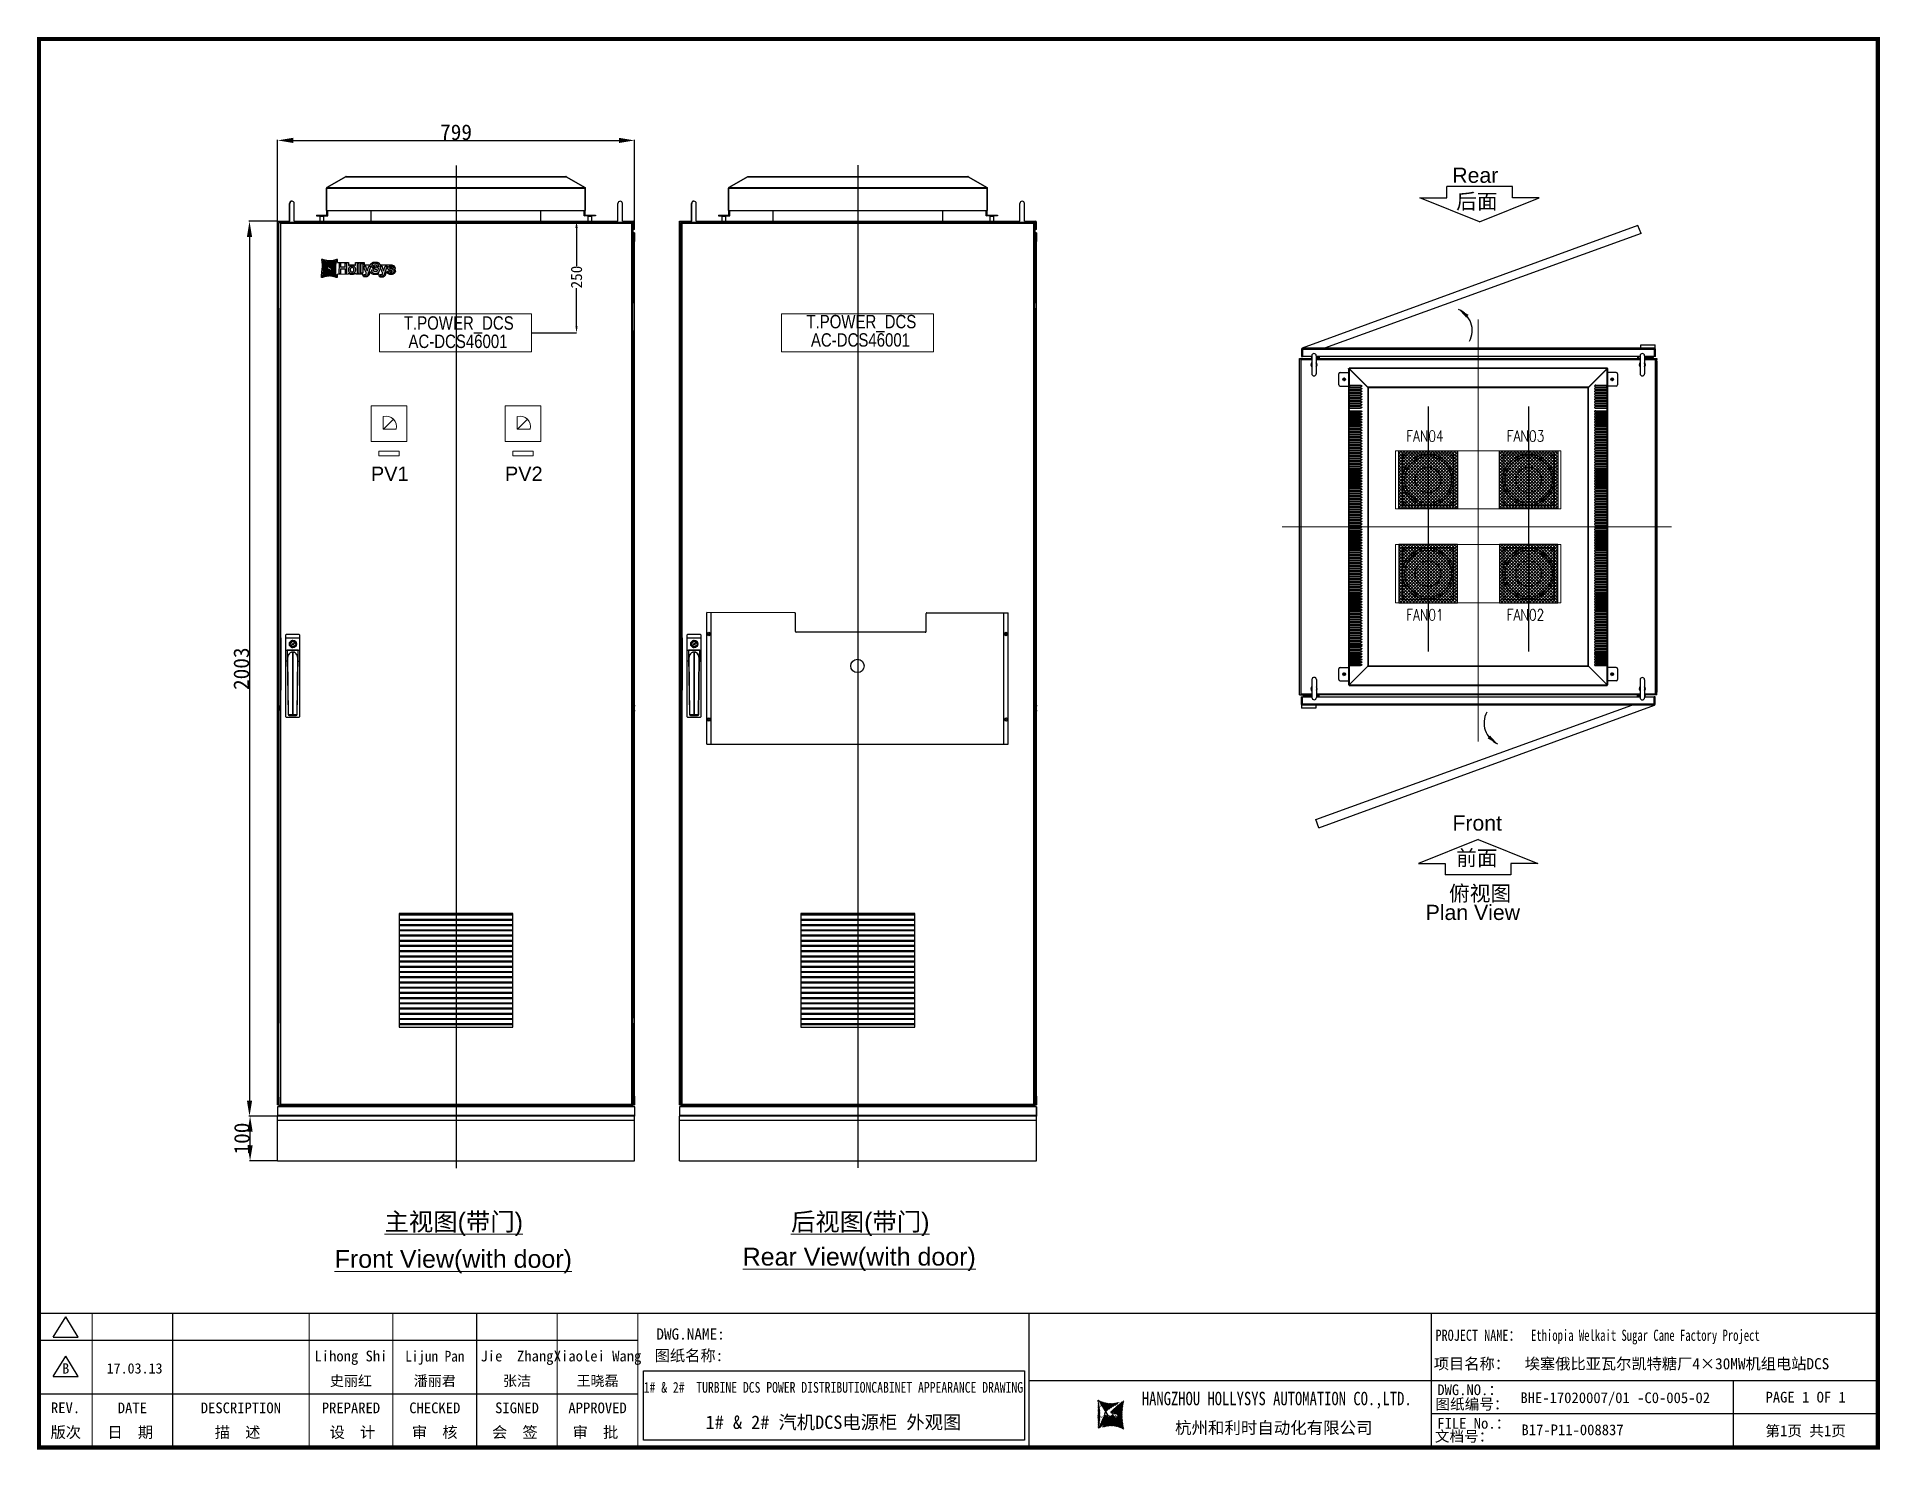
# Model space of a CAD drawing. Extents: x 81444 to 119867, y -54538 to -28747.
# Drawn here: x 81444 to 85569, y -54538 to -51376 of the extents above; entities that cross this region are included whole.
import ezdxf
from ezdxf.enums import TextEntityAlignment as Align
from ezdxf.lldxf.tags import DXFTag

# ---------------------------------------------------------------- set-up
doc = ezdxf.new("R2010")
doc.units = 0
doc.header["$LTSCALE"] = 100
doc.header["$MEASUREMENT"] = 0
for name, color, linetype in [('CABINET', 7, 'Continuous'), ('HLSTK', 7, 'Continuous'), ('PANEL', 7, 'Continuous'), ('PARTS', 6, 'Continuous'), ('t', 1, 'Continuous'), ('TEXT', 7, 'Continuous'), ('标准图框及表格', 7, 'Continuous')]:
    doc.layers.add(name, color=color, linetype=linetype)
doc.layers.add('细实线', color=7, linetype='Continuous', lineweight=20)
doc.styles.add('HZ', font='arial.ttf', dxfattribs={"width": 0.7})
doc.styles.add('ROMANS', font='romans', dxfattribs={"width": 0.8, "height": 2})
doc.styles.get("Standard").update_dxf_attribs({"font": ''})
doc.styles.get('Standard').set_extended_font_data('SimSun')
tags = doc.linetypes.add('CENTER', pattern=[2, 1.25, -0.25, 0.25, -0.25]).pattern_tags.tags
tags[10:11] = [DXFTag(74, 4), DXFTag(75, 0), DXFTag(340, '0'), DXFTag(46, 1.0), DXFTag(50, 0.0), DXFTag(44, 0.0), DXFTag(45, 0.0)]
tags[8:9] = [DXFTag(74, 4), DXFTag(75, 0), DXFTag(340, '0'), DXFTag(46, 1.0), DXFTag(50, 0.0), DXFTag(44, 0.0), DXFTag(45, 0.0)]
tags[6:7] = [DXFTag(74, 4), DXFTag(75, 0), DXFTag(340, '0'), DXFTag(46, 1.0), DXFTag(50, 0.0), DXFTag(44, 0.0), DXFTag(45, 0.0)]
tags[4:5] = [DXFTag(74, 4), DXFTag(75, 0), DXFTag(340, '0'), DXFTag(46, 1.0), DXFTag(50, 0.0), DXFTag(44, 0.0), DXFTag(45, 0.0)]
tags = doc.linetypes.add('HIDDEN', pattern=[0.375, 0.25, -0.125]).pattern_tags.tags
tags[6:7] = [DXFTag(74, 4), DXFTag(75, 0), DXFTag(340, '0'), DXFTag(46, 1.0), DXFTag(50, 0.0), DXFTag(44, 0.0), DXFTag(45, 0.0)]
tags[4:5] = [DXFTag(74, 4), DXFTag(75, 0), DXFTag(340, '0'), DXFTag(46, 1.0), DXFTag(50, 0.0), DXFTag(44, 0.0), DXFTag(45, 0.0)]
tags = doc.linetypes.add('HIDDEN2', pattern=[0.1875, 0.125, -0.0625]).pattern_tags.tags
tags[6:7] = [DXFTag(74, 4), DXFTag(75, 0), DXFTag(340, '0'), DXFTag(46, 1.0), DXFTag(50, 0.0), DXFTag(44, 0.0), DXFTag(45, 0.0)]
tags[4:5] = [DXFTag(74, 4), DXFTag(75, 0), DXFTag(340, '0'), DXFTag(46, 1.0), DXFTag(50, 0.0), DXFTag(44, 0.0), DXFTag(45, 0.0)]
doc.dimstyles.new('ISO-25', dxfattribs={"dimtxt": 35, "dimasz": 35, "dimexe": 1.25, "dimexo": 0.625, "dimtad": 1, "dimtoh": 1, "dimdec": 0, "dimtxsty": 'Standard', "dimcen": 2.5, "dimadec": 0, "dimazin": 0, "dimtfac": 1, "dimtdec": 0, "dimtmove": 0, "dimatfit": 3, "dimfxl": 0, "dimarcsym": 0})
doc.dimstyles.new('STANDARD$0', dxfattribs={"dimtxt": 25, "dimasz": 15, "dimexe": 0.18, "dimexo": 0.0625, "dimgap": 0.09, "dimtad": 0, "dimdec": 0, "dimzin": 0, "dimdsep": 46, "dimtxsty": 'Standard', "dimcen": 0.09, "dimadec": 0, "dimazin": 0, "dimtfac": 1, "dimtdec": 0, "dimtofl": 0, "dimtmove": 0, "dimatfit": 3, "dimfxl": 0, "dimtolj": 1, "dimtzin": 0, "dimarcsym": 0})
pattern_1 = [(135, (80412.8075, -71123.2816), (3.5355339, 3.5355339), []), (45, (80412.8075, -71123.2816), (3.5355339, -3.5355339), [])]
pattern_2 = [(225, (80412.8075, -33820.2353), (3.5355339, -3.5355339), []), (315, (80412.8075, -33820.2353), (3.5355339, 3.5355339), [])]

msp = doc.modelspace()

# ---------------------------------------------------------------- texts
at = {"color": 7, "style": 'HZ'}
for s, p in [('Rear', (84611.4, -51702.1)), ('后面', (84620, -51760.5)), ('Front', (84611.7, -53151.6)), ('前面', (84620, -53229.8)), ('俯视图', (84604, -53309.1)), ('Plan View', (84551.8, -53351.7))]:
    msp.add_text(s, height=34, dxfattribs=at).set_placement(p)
at = {"color": 7, "style": 'ROMANS', "width": 0.8}
for s, p in [('FAN04', (84508.1, -52281.3)), ('FAN03', (84733.1, -52281.3)), ('FAN01', (84508.1, -52681.5)), ('FAN02', (84733.1, -52681.5))]:
    msp.add_text(s, height=25, dxfattribs=at).set_placement(p)
at = {"style": 'HZ'}
for s, p in [('PV1', (82233.4, -52369.2)), ('PV2', (82533.4, -52369.2))]:
    msp.add_text(s, height=32, dxfattribs=at).set_placement(p, align=Align.CENTER)
at = {"layer": 'HLSTK', "color": 7, "style": 'HZ', "width": 0.8}
for s, p in [('T.POWER_DCS', (82387.9, -52030.8)), ('T.POWER_DCS', (83288.8, -52027.7)), ('AC-DCS46001', (82386.1, -52071.8)), ('AC-DCS46001', (83286.9, -52068.7))]:
    msp.add_text(s, height=30, dxfattribs=at).set_placement(p, align=Align.CENTER)
at = {"layer": 'TEXT', "color": 7, "lineweight": 0, "style": 'HZ'}
for s, p in [('%%U主视图(带门)', (82376.6, -54046.8)), ('%%U后视图(带门)', (83286.4, -54046.8)), ('%%UFront View(with door)', (82375.6, -54130)), ('%%URear View(with door)', (83284.1, -54125))]:
    msp.add_text(s, height=40, dxfattribs=at).set_placement(p, align=Align.CENTER)

# ---------------------------------------------------------------- blocks, each defined once
blk = doc.blocks.new('风机')
at = {"color": 3}
for p, q in [((0, 0), (0, -115)), ((115, 0), (0, 0)), ((115, -115), (115, 0)), ((0, -115), (115, -115))]:
    blk.add_line(p, q, dxfattribs=at)
for centre, major_axis, start_param, end_param in [((5, -5), (1.77, 1.77), 2.356194490187731, 8.639379797367317), ((57.5, -57.5), (37.1, 37.1), 2.356194490192193, 8.63937979737178), ((110, -5), (1.77, 1.77), 2.356194490188677, 8.639379797368264), ((5, -110), (-1.77, 1.77), 0.785398, 7.068583), ((110, -110), (-1.77, 1.77), 0.785398, 7.068583)]:
    blk.add_ellipse(centre, major_axis=major_axis, ratio=1, start_param=start_param, end_param=end_param, dxfattribs=at)
blk = doc.blocks.new('*D143')
at = {"color": 0, "lineweight": -2}
for p, q in [((81982.4, -51787.5), (81982.4, -51605.9)), ((82781.2, -51789.8), (82781.2, -51605.9)), ((82017.4, -51607.2), (82746.2, -51607.2))]:
    blk.add_line(p, q, dxfattribs=at)
at = {"color": 0}
for points in [[(82017.4, -51601.4), (82017.4, -51613), (81982.4, -51607.2)], [(82746.2, -51613), (82746.2, -51601.4), (82781.2, -51607.2)]]:
    blk.add_solid(points, dxfattribs=at)
at = {"layer": 'Defpoints', "color": 0}
for p in [(82781.2, -51607.2), (81982.4, -51788.2), (82781.2, -51790.5)]:
    blk.add_point(p, dxfattribs=at)
at = {"color": 0, "insert": (82381.8, -51589.1), "char_height": 35, "attachment_point": 5}
blk.add_mtext('799', dxfattribs=at)
blk = doc.blocks.new('*D144')
at = {"color": 0, "lineweight": -2}
for p, q in [((81981.6, -53790.7), (81919.5, -53790.7)), ((81920.8, -53855.7), (81920.8, -53825.7)), ((81981.6, -53890.7), (81919.5, -53890.7))]:
    blk.add_line(p, q, dxfattribs=at)
at = {"color": 0}
for points in [[(81926.6, -53825.7), (81914.9, -53825.7), (81920.8, -53790.7)], [(81914.9, -53855.7), (81926.6, -53855.7), (81920.8, -53890.7)]]:
    blk.add_solid(points, dxfattribs=at)
at = {"layer": 'Defpoints', "color": 0}
for p in [(81920.8, -53790.7), (81982.2, -53790.7), (81982.2, -53890.7)]:
    blk.add_point(p, dxfattribs=at)
at = {"color": 0, "insert": (81902.7, -53840.7), "char_height": 35, "attachment_point": 5, "rotation": 90}
blk.add_mtext('100', dxfattribs=at)
blk = doc.blocks.new('*D145')
at = {"color": 0, "lineweight": -2}
for p, q in [((81981.9, -51788.2), (81918.3, -51788.2)), ((81919.5, -51823.2), (81919.5, -53755.7)), ((81981.9, -53790.7), (81918.3, -53790.7))]:
    blk.add_line(p, q, dxfattribs=at)
at = {"color": 0}
for points in [[(81925.4, -51823.2), (81913.7, -51823.2), (81919.5, -51788.2)], [(81913.7, -53755.7), (81925.4, -53755.7), (81919.5, -53790.7)]]:
    blk.add_solid(points, dxfattribs=at)
at = {"layer": 'Defpoints', "color": 0}
for p in [(81982.5, -51788.2), (81919.5, -53790.7), (81982.5, -53790.7)]:
    blk.add_point(p, dxfattribs=at)
at = {"color": 0, "insert": (81901.4, -52789.4), "char_height": 35, "attachment_point": 5, "rotation": 90}
blk.add_mtext('2003', dxfattribs=at)
blk = doc.blocks.new('*D142')
at = {"layer": 'Defpoints', "color": 0}
for p in [(82550.6, -51788), (82651.4, -51788), (82550.6, -52038)]:
    blk.add_point(p, dxfattribs=at)
at = {"layer": '细实线', "color": 0, "lineweight": -2}
for p, q in [((82550.6, -51788), (82651.6, -51788)), ((82651.4, -51803), (82651.4, -51888)), ((82651.4, -52023), (82651.4, -51937.9)), ((82550.6, -52038), (82651.6, -52038))]:
    blk.add_line(p, q, dxfattribs=at)
at = {"layer": '细实线', "color": 0}
for points in [[(82653.9, -51803), (82648.9, -51803), (82651.4, -51788)], [(82648.9, -52023), (82653.9, -52023), (82651.4, -52038)]]:
    blk.add_solid(points, dxfattribs=at)
at = {"layer": '细实线', "color": 0, "insert": (82651.4, -51913), "char_height": 25, "attachment_point": 5, "rotation": 90}
blk.add_mtext('\\A1;250', dxfattribs=at)
blk = doc.blocks.new('图框')
at = {"layer": '标准图框及表格'}
h = blk.add_hatch(dxfattribs=at)
h.set_pattern_fill('ANSI31', color=5, scale=8.329864, style=0)
edge = h.paths.add_edge_path()
edge.add_arc((2399.3, -2998.2), 55.2, 238.1092, 291.6532)
edge.add_line((2419.6, -3049.4), (2388.5, -3070.2))
edge.add_arc((2238.9, -3078.3), 135.4, 346.3915, 374.25)
edge.add_line((2370.5, -3110.2), (2397.5, -3087.9))
edge.add_line((2391.3, -3080.3), (2396.1, -3080.9))
edge.add_spline(control_points=[(2397.5, -3087.9), (2398.4, -3087), (2400, -3085.5), (2399.9, -3081.3), (2397.4, -3081), (2396.1, -3080.9)], knot_values=[0, 0, 0, 0, 6.844331, 12.400427, 18.769243, 18.769243, 18.769243, 18.769243], weights=[1, 1, 1, 1, 1, 1], degree=3, periodic=0)
edge.add_spline(control_points=[(2388.5, -3070.3), (2387.8, -3070.9), (2386.5, -3072), (2385.5, -3073.4), (2385.1, -3074)], knot_values=[0, 0, 0, 0, 5.253674, 9.488439, 9.488439, 9.488439, 9.488439], weights=[1, 1, 1, 1, 1], degree=3, periodic=0)
edge.add_spline(control_points=[(2386.3, -3072.3), (2385.7, -3072.9), (2384.6, -3074.4), (2384.9, -3077.7), (2387.9, -3079.9), (2390.2, -3080.1), (2391.3, -3080.3)], knot_values=[10.665975, 10.665975, 10.665975, 10.665975, 18.977704, 28.894558, 41.119554, 52.646925, 52.646925, 52.646925, 52.646925], weights=[1, 1, 1, 1, 1, 1, 1], degree=3, periodic=0)
h = blk.add_hatch(dxfattribs=at)
h.set_pattern_fill('ANSI31', color=3, scale=8.329864, style=0)
edge = h.paths.add_edge_path()
edge.add_line((2402.5, -3075.8), (2407.7, -3076.4))
edge.add_spline(control_points=[(2401, -3068.8), (2400.2, -3069.6), (2398.5, -3071.2), (2398.6, -3075.4), (2401.1, -3075.6), (2402.4, -3075.8)], knot_values=[0, 0, 0, 0, 6.844331, 12.400427, 18.769243, 18.769243, 18.769243, 18.769243], weights=[1, 1, 1, 1, 1, 1], degree=3, periodic=0)
edge.add_line((2428, -3046.5), (2401, -3068.8))
edge.add_spline(control_points=[(2412.6, -3083.9), (2413, -3083.4), (2413.9, -3082.1), (2413.6, -3078.9), (2410.7, -3076.8), (2408.3, -3076.5), (2407.2, -3076.4)], knot_values=[12.654089, 12.654089, 12.654089, 12.654089, 18.977704, 28.894558, 41.119554, 52.646925, 52.646925, 52.646925, 52.646925], weights=[1, 1, 1, 1, 1, 1, 1], degree=3, periodic=0)
edge.add_line((2411.6, -3085), (2412.8, -3083.7))
edge.add_line((2410, -3086.4), (2411.6, -3085))
edge.add_line((2378.9, -3107.2), (2410, -3086.4))
edge.add_arc((2399.3, -3158.5), 55.2, 58.1092, 111.6532)
edge.add_arc((2559.6, -3078.3), 135.4, 166.3915, 194.25)
at = {"color": 7}
for p, q in [((2215.6, -2851.6), (2215.6, -3151.6)), ((3115.6, -2851.6), (3115.6, -3151.6)), ((0, -2911.6), (1340.2, -2911.6)), ((2215.6, -3001.6), (3115.6, -3001.6)), ((3115.6, -3001.6), (4115.6, -3001.6)), ((3791.8, -3001.6), (3791.8, -3151.6)), ((0, -3031.6), (1340.2, -3031.6)), ((4115.6, -3076.6), (3115.6, -3076.6))]:
    blk.add_line(p, q, dxfattribs=at)
at = {"color": 7, "const_width": 3}
blk.add_lwpolyline([(4115.6, -2851.6), (0, -2851.6)], dxfattribs=at)
at = {"layer": 't', "color": 7}
for p, q in [((31.9, -2905), (59.9, -2859.1)), ((87.8, -2905), (59.9, -2859.1)), ((31.9, -2905), (87.8, -2905)), ((31.9, -2993), (59.9, -2947.1)), ((87.8, -2993), (59.9, -2947.1)), ((31.9, -2993), (87.8, -2993))]:
    blk.add_line(p, q, dxfattribs=at)
at = {"layer": 't', "color": 7, "const_width": 9.62}
blk.add_lwpolyline([(4115.6, -3151.6), (4115.6, 0), (0, 0), (0, -3151.6)], close=True, dxfattribs=at)
at = {"layer": 't', "color": 7, "const_width": 2.4}
for points in [[(118.8, -2852.8), (118.8, -3151.6)], [(299.1, -2852.8), (299.1, -3151.6)], [(604.4, -2852.8), (604.4, -3156.4)], [(792, -2852.8), (792, -3156.4)], [(979.6, -2852.8), (979.6, -3156.4)], [(1159.9, -2852.8), (1159.9, -3156.4)], [(1340.2, -2852.8), (1340.2, -3156.4)]]:
    blk.add_lwpolyline(points, dxfattribs=at)
at = {"color": 7, "linetype": 'CENTER'}
for s, height, p in [('图纸编号：', 24, (3125.2, -3066.7)), ('杭州和利时自动化有限公司', 27, (2542.5, -3121.1)), ('文档号：', 24, (3124, -3138.7))]:
    blk.add_text(s, height=height, dxfattribs=at).set_placement(p)
at = {"color": 7, "flags": 8}
for tag, p, height in [('DWG.NAME:', (1381.6, -2910.4), 25), ('PROJECTNAME:', (3125.5, -2912.8), 24), ('PROJECTNAME：', (3339.1, -2913.1), 25), ('DWG.NO.:', (3128.2, -3030.4), 24), ('图纸编号', (3315.4, -3052.4), 24), ('FILENO.:', (3128.7, -3106.1), 24), ('文档号', (3317.7, -3124.1), 24)]:
    blk.add_attdef(tag, p, '', height=height, dxfattribs=at)
for tag, height, p in [('A', 23, (59.9, -2974.9)), ('设计时间', 23, (213.9, -2974.9)), ('RENLIU', 24, (698.2, -2950.4)), ('SHUFENWANG', 24, (885.8, -2950.4)), ('FANGHOU', 24, (1069.7, -2950.4)), ('DANDANLI', 24, (1250, -2950.4)), ('刘仁', 23, (698.2, -3002.2)), ('王姝芬', 23, (885.8, -3002.2)), ('侯方', 23, (1069.7, -3002.2)), ('李丹丹', 23, (1250, -3002.2)), ('#10STATIONONTROLCABINETCOVER', 30, (1777.9, -3017.2)), ('REV.', 24, (59.4, -3063)), ('DATE', 24, (208.9, -3063)), ('DESCRIPTION', 24, (451.7, -3063)), ('PREPARED', 24, (698.2, -3063)), ('CHECKED', 24, (885.8, -3063)), ('SIGNED', 24, (1069.7, -3063)), ('APPROVED', 24, (1250, -3063)), ('PAGEXOFX', 24, (3953.7, -3039.1)), ('图纸名称', 30, (1777.9, -3094.7)), ('第几页共几页', 24, (3953.7, -3114.1))]:
    blk.add_attdef(tag, text='', height=height, dxfattribs=at).set_placement(p, align=Align.MIDDLE)
for tag, p in [('图纸名称:', (1377.8, -2965.9)), ('项目名称：', (3121.6, -2984.3)), ('项目名称：', (3325, -2984.3))]:
    blk.add_attdef(tag, text='', height=25, dxfattribs=at).set_placement(p, align=Align.BOTTOM_LEFT)
at = {"color": 7, "width": 0.8, "flags": 8}
blk.add_attdef('HANGZHOUHOLLYSYSAUTOMATIONCO.,LTD.', text='', height=24, dxfattribs=at).set_placement((2770.1, -3045.7), align=Align.MIDDLE)
at = {"layer": 't', "color": 7}
for s, p in [('版次', (59.9, -3117.6)), ('日  期', (204.2, -3117.6)), ('描  述', (444.5, -3117.6)), ('设  计', (701.5, -3117.6)), ('审  核', (885.6, -3117.6)), ('会  签', (1065, -3117.6)), ('审  批', (1245.3, -3117.6))]:
    blk.add_text(s, height=25, dxfattribs=at).set_placement(p, align=Align.MIDDLE_CENTER)
at = {"layer": '标准图框及表格', "color": 5, "style": 'HZ'}
for s, p in [('pgqh', (2373.9, -3059.7)), ('hollilas', (2374.1, -3086))]:
    blk.add_text(s, height=5.21, dxfattribs=at).set_placement(p)
at = {"layer": '标准图框及表格', "color": 3, "style": 'HZ'}
for s, height, p in [('auto', 8.68, (2400.9, -3074.2)), ('hollysys', 4.34, (2402.5, -3099.7))]:
    blk.add_text(s, height=height, dxfattribs=at).set_placement(p)

# ---------------------------------------------------------------- dimensions: what is measured, and where the dimension line sits
at = {"color": 3}
dim = msp.add_linear_dim(base=(82781.2, -51607.2), p1=(81982.4, -51788.2), p2=(82781.2, -51790.5), dimstyle='ISO-25', dxfattribs=at)
dim.commit()
dim.dimension.update_dxf_attribs({"geometry": '*D143', "text_midpoint": (82381.8, -51589.1)})
for base, p1, p2, picture, middle in [((81919.5319195, -53790.655737), (81982.4778407, -51788.155737), (81982.4778407, -53790.655737), '*D145', (81901.4069195, -52789.405737)), ((81920.8, -53790.7), (81982.2, -53890.7), (81982.2, -53790.7), '*D144', (81902.7, -53840.7))]:
    dim = msp.add_linear_dim(base=base, p1=p1, p2=p2, angle=90, dimstyle='ISO-25', dxfattribs=at)
    dim.commit()
    dim.dimension.update_dxf_attribs({"geometry": picture, "text_midpoint": middle})
at = {"layer": '细实线', "color": 3}
dim = msp.add_linear_dim(base=(82651.4, -51788), p1=(82550.6, -52038), p2=(82550.6, -51788), angle=90, dimstyle='STANDARD$0', dxfattribs=at)
dim.commit()
dim.dimension.update_dxf_attribs({"geometry": '*D142', "text_midpoint": (82651.4, -51913)})

# ---------------------------------------------------------------- hatches: boundary and pattern name
for color, points in [(160, [(82083.1, -51911.6), (82083.1, -51909.6), (82083.3, -51908.1), (82083.5, -51906.5), (82083.7, -51904.8), (82083.9, -51902.6), (82084.1, -51900.1), (82084.1, -51897.4), (82084.2, -51895), (82084.3, -51892.4), (82084.4, -51890.2), (82084.2, -51888.4), (82084.1, -51885.9), (82083.9, -51884.2), (82083.8, -51882.4), (82083.6, -51880.5), (82083.5, -51878.8), (82083.5, -51877.7), (82083.4, -51876.6), (82083.4, -51876.2), (82083.9, -51876.3), (82084.6, -51876.6), (82085, -51876.7), (82085.4, -51876.9), (82085.8, -51877.1), (82086.1, -51877.3), (82086.6, -51877.4), (82087.5, -51877.6), (82088.4, -51878), (82089.4, -51878.2), (82090.1, -51878.5), (82091.2, -51878.7), (82091.6, -51878.8), (82092.1, -51878.8), (82092.7, -51878.9), (82093.6, -51879), (82094.4, -51879), (82095.4, -51879.2), (82096.2, -51879.2), (82097.2, -51879.2), (82098.2, -51879.2), (82099.1, -51879.2), (82100.4, -51879.1), (82101.6, -51879), (82102.8, -51879), (82103.8, -51878.9), (82104.6, -51878.8), (82105.3, -51878.7), (82106, -51878.5), (82107, -51878.3), (82107.6, -51878.2), (82108.5, -51878), (82109.5, -51877.7), (82110, -51877.6), (82110.2, -51877.5), (82110.1, -51877.8), (82093.8, -51891.8), (82093.4, -51892.1), (82093.3, -51892.5), (82093.2, -51892.9), (82093.2, -51893.2), (82093.3, -51893.4), (82093.4, -51893.6), (82093.6, -51893.7), (82093.8, -51893.9), (82094.1, -51894), (82094.3, -51894.1), (82094.8, -51894.3), (82095.3, -51894.6), (82095.9, -51894.8), (82096.3, -51895), (82096.8, -51895.1), (82097.1, -51895.3), (82097.4, -51895.4), (82097.8, -51895.7), (82098.1, -51895.9), (82098.3, -51896.3), (82098.4, -51896.5), (82098.5, -51897), (82098.3, -51897.4), (82098.1, -51897.7), (82083.2, -51911.5)]), (114, [(82086.7, -51910.3), (82086.8, -51910), (82103.2, -51896), (82103.5, -51895.7), (82103.7, -51895.4), (82103.7, -51894.9), (82103.7, -51894.6), (82103.6, -51894.4), (82103.5, -51894.3), (82103.3, -51894.1), (82103.1, -51894), (82102.9, -51893.9), (82102.6, -51893.7), (82102.1, -51893.5), (82101.6, -51893.3), (82101.1, -51893.1), (82100.6, -51892.8), (82100.2, -51892.7), (82099.8, -51892.6), (82099.5, -51892.4), (82099.2, -51892.2), (82098.8, -51891.9), (82098.6, -51891.5), (82098.5, -51891.3), (82098.5, -51890.8), (82098.6, -51890.4), (82098.8, -51890.1), (82113.7, -51876.4), (82113.8, -51876.3), (82113.8, -51878.3), (82113.7, -51879.7), (82113.4, -51881.3), (82113.2, -51883), (82113, -51885.2), (82112.9, -51887.7), (82112.8, -51890.4), (82112.7, -51892.9), (82112.6, -51895.4), (82112.5, -51897.6), (82112.7, -51899.4), (82112.9, -51901.9), (82113, -51903.7), (82113.1, -51905.5), (82113.3, -51907.3), (82113.4, -51909.1), (82113.4, -51910.2), (82113.5, -51911.2), (82113.6, -51911.6), (82113, -51911.5), (82112.3, -51911.3), (82111.9, -51911.1), (82111.5, -51910.9), (82111.1, -51910.7), (82110.8, -51910.6), (82110.3, -51910.4), (82109.5, -51910.2), (82108.5, -51909.9), (82107.6, -51909.6), (82106.8, -51909.4), (82105.8, -51909.1), (82105.3, -51909), (82104.8, -51909), (82104.2, -51908.9), (82103.3, -51908.8), (82102.5, -51908.8), (82101.6, -51908.7), (82100.7, -51908.6), (82099.8, -51908.6), (82098.7, -51908.6), (82097.8, -51908.6), (82096.6, -51908.7), (82095.3, -51908.8), (82094.1, -51908.9), (82093.1, -51908.9), (82092.3, -51909), (82091.6, -51909.2), (82090.9, -51909.3), (82089.9, -51909.5), (82089.3, -51909.7), (82088.4, -51909.8), (82087.4, -51910.1), (82086.9, -51910.2)])]:
    msp.add_hatch(color=color).paths.add_polyline_path(points)
h = msp.add_hatch(color=0)
h.paths.add_polyline_path([(82192.3, -51897.3), (82192.3, -51898.2), (82192.5, -51898.7), (82192.7, -51899.5), (82192.9, -51900.3), (82193.1, -51900.9), (82193.4, -51901.3), (82193.8, -51901.9), (82194.2, -51902.4), (82194.6, -51902.7), (82195, -51903.1), (82195.4, -51903.4), (82195.9, -51903.7), (82196.1, -51903.7), (82196.4, -51904), (82197, -51904.3), (82197.6, -51904.5), (82198.1, -51904.7), (82198.6, -51904.8), (82199.2, -51904.9), (82199.9, -51905), (82200.5, -51905), (82201.2, -51905), (82201.9, -51905.1), (82202.8, -51905.1), (82203.7, -51905), (82204.7, -51904.8), (82205.6, -51904.5), (82206.1, -51904.3), (82206.8, -51903.9), (82207.3, -51903.5), (82207.8, -51903.1), (82208.3, -51902.8), (82208.6, -51902.4), (82209, -51901.9), (82209.4, -51901.4), (82209.7, -51900.9), (82209.9, -51900.1), (82210, -51899.5), (82210.1, -51898.8), (82210.1, -51897.7), (82210, -51896.9), (82209.8, -51896.1), (82209.6, -51895.3), (82209.4, -51894.9), (82209.2, -51894.4), (82208.9, -51894), (82208.5, -51893.5), (82207.9, -51893.1), (82207.5, -51892.8), (82207.2, -51892.5), (82206.8, -51892.3), (82206.3, -51892), (82205.8, -51891.8), (82205.3, -51891.6), (82204.9, -51891.4), (82204.3, -51891.2), (82203.8, -51891.1), (82203.2, -51891), (82202.6, -51890.9), (82201.9, -51890.7), (82201.4, -51890.6), (82200.9, -51890.5), (82200.4, -51890.4), (82199.9, -51890.2), (82199.4, -51890), (82198.8, -51889.8), (82198.3, -51889.6), (82198, -51889.4), (82197.6, -51889.1), (82197.4, -51888.7), (82197.2, -51888.3), (82197.2, -51887.9), (82197.2, -51887.6), (82197.3, -51887.3), (82197.5, -51887), (82197.8, -51886.8), (82198.1, -51886.6), (82198.5, -51886.3), (82199, -51886.2), (82199.6, -51886.1), (82200.3, -51886), (82201, -51885.9), (82201.6, -51886), (82202.2, -51886), (82202.8, -51886.1), (82203.3, -51886.2), (82203.7, -51886.4), (82204, -51886.7), (82204.3, -51887), (82204.4, -51887.3), (82204.5, -51887.6), (82204.6, -51888), (82204.6, -51888.4), (82204.7, -51888.6), (82204.7, -51888.8), (82204.8, -51888.9), (82209.3, -51888.9), (82209.3, -51888.2), (82209.2, -51887.5), (82209, -51887), (82208.8, -51886.6), (82208.6, -51886.2), (82208.5, -51885.9), (82208.3, -51885.6), (82208, -51885.3), (82207.8, -51885), (82207.6, -51884.7), (82207.4, -51884.4), (82207.1, -51884.1), (82206.8, -51883.9), (82206.5, -51883.6), (82206.2, -51883.4), (82205.9, -51883.1), (82205.7, -51883), (82205.3, -51882.8), (82204.9, -51882.7), (82204.5, -51882.7), (82203.9, -51882.6), (82203.3, -51882.4), (82202.4, -51882.3), (82201.7, -51882.1), (82200.7, -51882.1), (82200.1, -51882.1), (82199.3, -51882.2), (82198.6, -51882.2), (82198.1, -51882.4), (82197.6, -51882.5), (82197.2, -51882.6), (82196.8, -51882.8), (82196.4, -51883), (82196, -51883.3), (82195.3, -51883.7), (82194.9, -51884), (82194.7, -51884.2), (82194.5, -51884.4), (82194.2, -51884.6), (82194, -51885), (82193.8, -51885.4), (82193.6, -51885.9), (82193.4, -51886.3), (82193.3, -51886.7), (82193.1, -51887.2), (82193, -51887.6), (82193, -51888.1), (82192.9, -51888.7), (82192.9, -51889.2), (82193, -51889.7), (82193.1, -51890.1), (82193.3, -51890.5), (82193.5, -51890.9), (82193.7, -51891.2), (82194, -51891.7), (82194.4, -51892.1), (82194.8, -51892.5), (82195.4, -51893), (82195.8, -51893.2), (82196.4, -51893.5), (82197.1, -51893.8), (82197.9, -51894.1), (82198.3, -51894.3), (82198.9, -51894.4), (82199.5, -51894.6), (82200.1, -51894.8), (82200.8, -51895), (82201.6, -51895.1), (82202.4, -51895.3), (82203.1, -51895.5), (82203.7, -51895.8), (82204.2, -51896.2), (82204.8, -51896.6), (82205.1, -51897), (82205.4, -51897.6), (82205.4, -51898), (82205.4, -51898.7), (82205.3, -51899.3), (82205, -51899.7), (82204.5, -51900.1), (82203.9, -51900.4), (82203.3, -51900.7), (82202.5, -51900.8), (82202, -51900.8), (82201.6, -51900.8), (82201.1, -51900.8), (82200.5, -51900.8), (82199.9, -51900.7), (82199.4, -51900.6), (82198.8, -51900.3), (82198.4, -51899.9), (82198.1, -51899.6), (82197.8, -51899.2), (82197.5, -51898.8), (82197.2, -51898.4), (82197, -51898), (82196.8, -51897.7), (82196.7, -51897.4), (82196.6, -51897.1)])
h.paths.add_polyline_path([(82119.7, -51904.9), (82119.9, -51882.3), (82124.2, -51882.3), (82124.2, -51891.2), (82133.1, -51891.2), (82133.1, -51882.4), (82137.4, -51882.4), (82137.4, -51904.7), (82133.3, -51904.7), (82133.4, -51894.9), (82124.2, -51894.9), (82124.2, -51904.8)])
h.paths.add_polyline_path([(82174.8, -51888.6), (82174.8, -51888.8), (82175.3, -51890.2), (82176.1, -51892.3), (82177.2, -51895.3), (82178.2, -51897.8), (82178.4, -51898.5), (82178.9, -51899.5), (82179.3, -51900.4), (82180, -51901.8), (82180.4, -51902.6), (82180.7, -51903.3), (82180.8, -51904), (82180.8, -51904.8), (82180.6, -51905.5), (82180.3, -51906.2), (82179.9, -51906.9), (82179.4, -51907.3), (82178.8, -51907.4), (82177, -51907.4), (82176.3, -51907.4), (82175.7, -51907.4), (82175.7, -51908.1), (82175.7, -51909.1), (82175.8, -51910.2), (82175.9, -51910.8), (82176, -51911.3), (82176.1, -51911.3), (82176.4, -51911.4), (82177, -51911.4), (82177.7, -51911.4), (82178.3, -51911.4), (82179.3, -51911.3), (82179.6, -51911.3), (82180.3, -51911.2), (82181.1, -51910.9), (82181.9, -51910.6), (82182.6, -51910), (82183, -51909.5), (82183.5, -51908.7), (82184.3, -51907), (82191, -51888.5), (82186.7, -51888.5), (82183.2, -51898.8), (82183, -51899), (82182.8, -51898.8), (82179.8, -51890.5), (82179.6, -51889.6), (82179.2, -51888.6), (82174.9, -51888.6)])
h.paths.add_polyline_path([(82211.4, -51888.6), (82211.4, -51888.8), (82211.9, -51890.2), (82212.7, -51892.3), (82213.8, -51895.3), (82214.7, -51897.8), (82215, -51898.5), (82215.4, -51899.5), (82215.9, -51900.4), (82216.6, -51901.8), (82216.9, -51902.6), (82217.2, -51903.3), (82217.4, -51904), (82217.3, -51904.8), (82217.2, -51905.5), (82216.9, -51906.2), (82216.5, -51906.9), (82215.9, -51907.3), (82215.3, -51907.4), (82213.5, -51907.4), (82212.9, -51907.4), (82212.3, -51907.4), (82212.3, -51908.1), (82212.3, -51909.1), (82212.4, -51910.2), (82212.5, -51910.8), (82212.6, -51911.3), (82212.7, -51911.3), (82213, -51911.4), (82213.5, -51911.4), (82214.3, -51911.4), (82214.9, -51911.4), (82215.8, -51911.3), (82216.2, -51911.3), (82216.8, -51911.2), (82217.7, -51910.9), (82218.4, -51910.6), (82219.1, -51910), (82219.6, -51909.5), (82220.1, -51908.7), (82220.9, -51907), (82227.5, -51888.5), (82223.3, -51888.5), (82219.7, -51898.8), (82219.5, -51899), (82219.3, -51898.8), (82216.4, -51890.5), (82216.1, -51889.6), (82215.8, -51888.6), (82211.4, -51888.6)])
h.paths.add_polyline_path([(82140.8, -51897.1), (82140.9, -51897.9), (82141, -51898.8), (82141.3, -51899.9), (82141.6, -51900.7), (82142, -51901.6), (82142.6, -51902.3), (82143.2, -51902.9), (82143.8, -51903.5), (82144.4, -51903.9), (82145, -51904.2), (82145.5, -51904.4), (82146.3, -51904.6), (82147.3, -51904.7), (82147.9, -51904.8), (82148.7, -51904.8), (82149.7, -51904.8), (82150.3, -51904.7), (82151, -51904.6), (82151.7, -51904.5), (82152.2, -51904.3), (82152.8, -51904), (82153.6, -51903.6), (82154.2, -51903.1), (82154.9, -51902.5), (82155.4, -51901.8), (82156.1, -51900.9), (82156.7, -51899.9), (82157.1, -51898.7), (82157.3, -51897.6), (82157.4, -51896.4), (82157.3, -51895.4), (82157.2, -51894.5), (82157, -51893.6), (82156.7, -51892.9), (82156.3, -51892.1), (82155.8, -51891.4), (82155.1, -51890.7), (82154.4, -51890), (82153.7, -51889.4), (82153.1, -51889.1), (82152.3, -51888.8), (82151.5, -51888.6), (82150.8, -51888.4), (82149.8, -51888.2), (82148.8, -51888.2), (82147.9, -51888.3), (82147.2, -51888.4), (82146.4, -51888.7), (82145.6, -51889), (82144.8, -51889.4), (82144.2, -51889.8), (82143.4, -51890.5), (82142.9, -51891), (82142.5, -51891.7), (82142.1, -51892.3), (82141.7, -51893), (82141.4, -51893.6), (82141.2, -51894.1), (82141, -51894.8), (82140.9, -51895.7), (82140.9, -51896.3)])
h.paths.add_polyline_path([(82145.1, -51897.2), (82145.1, -51897.9), (82145.3, -51898.3), (82145.4, -51898.4), (82145.5, -51898.8), (82145.7, -51899.3), (82145.9, -51899.8), (82146.2, -51900.2), (82146.6, -51900.6), (82147, -51900.8), (82147.4, -51901), (82147.7, -51901.1), (82148.1, -51901.2), (82148.5, -51901.2), (82149.1, -51901.3), (82149.9, -51901.2), (82150.5, -51901.2), (82150.8, -51901), (82151.3, -51900.8), (82151.9, -51900.5), (82152.2, -51900.1), (82152.5, -51899.5), (82152.9, -51898.8), (82153, -51898.1), (82153.1, -51897.4), (82153.1, -51896.6), (82153.1, -51895.7), (82153, -51895.1), (82152.9, -51894.3), (82152.6, -51893.8), (82152.4, -51893.3), (82152, -51892.7), (82151.7, -51892.4), (82151.1, -51891.9), (82150.5, -51891.7), (82149.7, -51891.6), (82148.6, -51891.6), (82147.9, -51891.6), (82147.3, -51891.8), (82146.7, -51892.3), (82146.3, -51892.7), (82146, -51893.4), (82145.6, -51894), (82145.3, -51894.7), (82145.1, -51895.6), (82145.1, -51896.4)], flags=16)
h.paths.add_polyline_path([(82228.5, -51899.8), (82228.5, -51900.3), (82228.6, -51900.7), (82228.8, -51901.1), (82229, -51901.6), (82229.4, -51902.3), (82229.8, -51902.8), (82230.3, -51903.2), (82231, -51903.8), (82231.6, -51904.2), (82232.2, -51904.5), (82233, -51904.8), (82233.5, -51904.9), (82234.7, -51905), (82235.9, -51905), (82236.8, -51904.9), (82237.7, -51904.9), (82238.3, -51904.8), (82238.8, -51904.7), (82239.3, -51904.5), (82239.9, -51904.3), (82240.2, -51904.1), (82240.5, -51904), (82240.9, -51903.7), (82241.3, -51903.4), (82241.8, -51902.9), (82242.1, -51902.6), (82242.4, -51902.2), (82242.6, -51901.8), (82242.8, -51901.2), (82242.9, -51900.6), (82243, -51899.8), (82243, -51899.2), (82242.9, -51898.4), (82242.8, -51898), (82242.6, -51897.4), (82242.3, -51897), (82241.9, -51896.5), (82241.5, -51896.2), (82241, -51895.9), (82240.5, -51895.6), (82239.6, -51895.2), (82239, -51894.9), (82238.5, -51894.8), (82237.6, -51894.5), (82237, -51894.4), (82236.3, -51894.2), (82235.6, -51894), (82235, -51893.9), (82234.4, -51893.8), (82233.7, -51893.5), (82233.3, -51893.4), (82233, -51893.3), (82232.8, -51892.9), (82232.7, -51892.5), (82232.8, -51892.1), (82233, -51891.8), (82233.4, -51891.7), (82233.8, -51891.5), (82234.5, -51891.4), (82235.5, -51891.4), (82236.3, -51891.4), (82236.9, -51891.5), (82237.3, -51891.7), (82237.7, -51891.9), (82238, -51892.1), (82238.2, -51892.5), (82238.4, -51892.8), (82238.5, -51893.2), (82239.4, -51893.2), (82240.3, -51893.1), (82241.1, -51893), (82242, -51892.8), (82242.6, -51892.7), (82242.6, -51892.6), (82242.5, -51892.2), (82242.4, -51891.7), (82242.2, -51891.2), (82242, -51890.8), (82241.7, -51890.4), (82241.2, -51889.8), (82240.8, -51889.5), (82240.3, -51889.2), (82239.8, -51888.9), (82239.1, -51888.7), (82238.4, -51888.6), (82237.9, -51888.5), (82236.8, -51888.5), (82236.1, -51888.4), (82235.1, -51888.4), (82234.2, -51888.4), (82233.4, -51888.5), (82232.8, -51888.6), (82232.5, -51888.7), (82231.7, -51889), (82231, -51889.3), (82230.3, -51889.8), (82229.8, -51890.4), (82229.4, -51891), (82229.1, -51891.6), (82228.9, -51892.6), (82228.9, -51893.4), (82229, -51894.1), (82229.2, -51894.8), (82229.5, -51895.2), (82229.7, -51895.5), (82230.1, -51896), (82230.5, -51896.4), (82231.1, -51896.8), (82231.6, -51897.1), (82232.4, -51897.4), (82233.3, -51897.7), (82234, -51898), (82234.7, -51898.2), (82235.6, -51898.5), (82236.4, -51898.7), (82237, -51898.8), (82237.7, -51898.9), (82238.3, -51899.1), (82238.7, -51899.2), (82238.9, -51899.5), (82239, -51899.9), (82238.9, -51900.5), (82238.7, -51900.9), (82238, -51901.3), (82237.5, -51901.5), (82236.7, -51901.6), (82235.7, -51901.6), (82234.8, -51901.5), (82234.2, -51901.2), (82233.7, -51900.8), (82233.4, -51900.5), (82233.1, -51900.2), (82233, -51899.8), (82232.9, -51899.4), (82232.8, -51899.1), (82232.6, -51899.2), (82232.2, -51899.2), (82231.5, -51899.3), (82230.9, -51899.4), (82230.4, -51899.5), (82229.9, -51899.6), (82229.1, -51899.7)])
h.paths.add_polyline_path([(82160.3, -51882.6), (82160.3, -51904.6), (82164.6, -51904.6), (82164.6, -51882.6)])
h.paths.add_polyline_path([(82168.7, -51882.5), (82168.7, -51904.6), (82172.8, -51904.6), (82172.8, -51882.5)])
at = {"linetype": 'HIDDEN', "lineweight": 20}
h = msp.add_hatch(dxfattribs=at)
h.set_pattern_fill('ANSI37', color=256, scale=40, angle=180, style=2)
h.set_pattern_definition(pattern_1)
h.paths.add_polyline_path([(84622.8, -52431.8), (84491.8, -52431.8), (84491.8, -52301.8), (84622.8, -52301.8)])
h = msp.add_hatch(dxfattribs=at)
h.set_pattern_fill('ANSI37', color=256, scale=40, angle=180, style=2)
h.set_pattern_definition(pattern_1)
h.paths.add_polyline_path([(84847.8, -52431.8), (84716.8, -52431.8), (84716.8, -52301.8), (84847.8, -52301.8)])
h = msp.add_hatch(dxfattribs=at)
h.set_pattern_fill('ANSI37', color=256, scale=40, angle=180, style=2)
h.set_pattern_definition(pattern_2)
h.paths.add_polyline_path([(84622.8, -52511.7), (84491.8, -52511.7), (84491.8, -52641.7), (84622.8, -52641.7)])
h = msp.add_hatch(dxfattribs=at)
h.set_pattern_fill('ANSI37', color=256, scale=40, angle=180, style=2)
h.set_pattern_definition(pattern_2)
h.paths.add_polyline_path([(84847.8, -52511.7), (84716.8, -52511.7), (84716.8, -52641.7), (84847.8, -52641.7)])

# ---------------------------------------------------------------- linework, layer by layer
at = {"color": 7, "linetype": 'Continuous'}
for p, q in [((82134.5, -51688.5), (82092.8, -51712.5)), ((82135, -51688.5), (82093.3, -51712.5)), ((82134.5, -51688.5), (82134.6, -51688.7)), ((82135, -51688.5), (82628.4, -51688.5)), ((82135.6, -51688.2), (82627.8, -51688.2)), ((82628.4, -51688.5), (82670.1, -51712.5)), ((82628.9, -51688.5), (82628.8, -51688.7)), ((82628.9, -51688.5), (82670.6, -51712.5)), ((83034, -51688.5), (82992.3, -51712.5)), ((83034.5, -51688.5), (82992.8, -51712.5)), ((83034, -51688.5), (83034.1, -51688.7)), ((83034.5, -51688.5), (83527.9, -51688.5)), ((83035.1, -51688.2), (83527.3, -51688.2)), ((83527.9, -51688.5), (83569.6, -51712.5)), ((83528.4, -51688.5), (83528.3, -51688.7)), ((83528.4, -51688.5), (83570.1, -51712.5)), ((82091.7, -51764.2), (82091.7, -51714.4)), ((82091.7, -51714.4), (82092.7, -51714.4)), ((82092.7, -51764.2), (82092.7, -51714.4)), ((82092.7, -51714.4), (82670.7, -51714.4)), ((82092.8, -51712.5), (82093.1, -51713)), ((82093.3, -51712.5), (82670.1, -51712.5)), ((82670.6, -51712.5), (82670.3, -51713)), ((82670.7, -51764.2), (82670.7, -51714.4)), ((82671.7, -51714.4), (82670.7, -51714.4)), ((82671.7, -51764.2), (82671.7, -51714.4)), ((82991.2, -51764.2), (82991.2, -51714.4)), ((82991.2, -51714.4), (82992.2, -51714.4)), ((82992.2, -51764.2), (82992.2, -51714.4)), ((82992.2, -51714.4), (83570.2, -51714.4)), ((82992.3, -51712.5), (82992.6, -51713)), ((82992.8, -51712.5), (83569.6, -51712.5)), ((83570.1, -51712.5), (83569.8, -51713)), ((83570.2, -51764.2), (83570.2, -51714.4)), ((83571.2, -51714.4), (83570.2, -51714.4)), ((83571.2, -51764.2), (83571.2, -51714.4)), ((82009.2, -51788.2), (82009.2, -51748.2)), ((82009.8, -51788.2), (82009.8, -51748.2)), ((82019.8, -51788.2), (82019.8, -51748.2)), ((82091.7, -51764.2), (82092.7, -51764.2)), ((82092.7, -51774.2), (82092.7, -51764.2)), ((82092.7, -51764.2), (82670.7, -51764.2)), ((82094.7, -51776.2), (82094.7, -51764.2)), ((82191.7, -51788.2), (82191.7, -51764.2)), ((82571.7, -51788.2), (82571.7, -51764.2)), ((82668.7, -51776.2), (82668.7, -51764.2)), ((82670.7, -51774.2), (82670.7, -51764.2)), ((82671.7, -51764.2), (82670.7, -51764.2)), ((82744.2, -51788.2), (82744.2, -51748.2)), ((82754.2, -51788.2), (82754.2, -51748.2)), ((82908.7, -51788.2), (82908.7, -51748.2)), ((82909.3, -51788.2), (82909.3, -51748.2)), ((82919.3, -51788.2), (82919.3, -51748.2)), ((82991.2, -51764.2), (82992.2, -51764.2)), ((82992.2, -51774.2), (82992.2, -51764.2)), ((82992.2, -51764.2), (83570.2, -51764.2)), ((82994.2, -51776.2), (82994.2, -51764.2)), ((83091.2, -51788.2), (83091.2, -51764.2)), ((83471.2, -51788.2), (83471.2, -51764.2)), ((83568.2, -51776.2), (83568.2, -51764.2)), ((83570.2, -51774.2), (83570.2, -51764.2)), ((83571.2, -51764.2), (83570.2, -51764.2)), ((83643.7, -51788.2), (83643.7, -51748.2)), ((83653.7, -51788.2), (83653.7, -51748.2)), ((81982.5, -53745.7), (81982.5, -51788.2)), ((81982.5, -51788.2), (82009.8, -51788.2)), ((81984.5, -51790.5), (82778.9, -51790.5)), ((81985.5, -53766.2), (81985.5, -51791.2)), ((81985.5, -51791.2), (82777.5, -51791.2)), ((82775.2, -51793.5), (81987.8, -51793.5)), ((81989.1, -51791.2), (81989.1, -52720.2)), ((82019.8, -51788.2), (82744.2, -51788.2)), ((82069.7, -51774.2), (82069.7, -51776.2)), ((82069.7, -51774.2), (82092.7, -51774.2)), ((82069.7, -51776.2), (82094.7, -51776.2)), ((82072.7, -51774.2), (82072.7, -51776.2)), ((82078.2, -51776.2), (82077.7, -51776.7)), ((82077.7, -51788.2), (82077.7, -51776.7)), ((82077.7, -51776.7), (82085.7, -51776.7)), ((82085.2, -51776.2), (82085.7, -51776.7)), ((82085.7, -51788.2), (82085.7, -51776.7)), ((82094.7, -51776.2), (82092.7, -51774.2)), ((82668.7, -51776.2), (82670.7, -51774.2)), ((82693.7, -51776.2), (82668.7, -51776.2)), ((82670.7, -51774.2), (82693.7, -51774.2)), ((82678.2, -51776.2), (82677.7, -51776.7)), ((82677.7, -51788.2), (82677.7, -51776.7)), ((82677.7, -51776.7), (82685.7, -51776.7)), ((82685.2, -51776.2), (82685.7, -51776.7)), ((82685.7, -51788.2), (82685.7, -51776.7)), ((82690.7, -51774.2), (82690.7, -51776.2)), ((82693.7, -51774.2), (82693.7, -51776.2)), ((82754.2, -51788.2), (82778.9, -51788.2)), ((82775.2, -53766.2), (82775.2, -51791.2)), ((82777.5, -53766.2), (82777.5, -51791.2)), ((82778.9, -51806.7), (82777.5, -51806.7)), ((82778.5, -51831.3), (82778.5, -51806.7)), ((82778.9, -51806.7), (82778.9, -51788.2)), ((82779.2, -51806.7), (82779.2, -51790.5)), ((82781.2, -51790.5), (82779.2, -51790.5)), ((82781.2, -51806.7), (82779.2, -51806.7)), ((82781.2, -51806.7), (82781.2, -51790.5)), ((82882, -53745.7), (82882, -51788.2)), ((82882, -51788.2), (82909.3, -51788.2)), ((82884, -51790.5), (83678.4, -51790.5)), ((82885, -53766.2), (82885, -51791.2)), ((82885, -51791.2), (83677, -51791.2)), ((82887.3, -51791.2), (82887.3, -52720.2)), ((83674.7, -51793.5), (82887.3, -51793.5)), ((82919.3, -51788.2), (83643.7, -51788.2)), ((82969.2, -51774.2), (82969.2, -51776.2)), ((82969.2, -51774.2), (82992.2, -51774.2)), ((82969.2, -51776.2), (82994.2, -51776.2)), ((82972.2, -51774.2), (82972.2, -51776.2)), ((82977.7, -51776.2), (82977.2, -51776.7)), ((82977.2, -51788.2), (82977.2, -51776.7)), ((82977.2, -51776.7), (82985.2, -51776.7)), ((82984.7, -51776.2), (82985.2, -51776.7)), ((82985.2, -51788.2), (82985.2, -51776.7)), ((82994.2, -51776.2), (82992.2, -51774.2)), ((83568.2, -51776.2), (83570.2, -51774.2)), ((83593.2, -51776.2), (83568.2, -51776.2)), ((83570.2, -51774.2), (83593.2, -51774.2)), ((83577.7, -51776.2), (83577.2, -51776.7)), ((83577.2, -51788.2), (83577.2, -51776.7)), ((83577.2, -51776.7), (83585.2, -51776.7)), ((83584.7, -51776.2), (83585.2, -51776.7)), ((83585.2, -51788.2), (83585.2, -51776.7)), ((83590.2, -51774.2), (83590.2, -51776.2)), ((83593.2, -51774.2), (83593.2, -51776.2)), ((83653.7, -51788.2), (83678.4, -51788.2)), ((83674.7, -53766.2), (83674.7, -51791.2)), ((83677, -53766.2), (83677, -51791.2)), ((83678.4, -51806.7), (83677, -51806.7)), ((83678, -51831.3), (83678, -51806.7)), ((83678.4, -51806.7), (83678.4, -51788.2)), ((83678.7, -51806.7), (83678.7, -51790.5)), ((83680.7, -51790.5), (83678.7, -51790.5)), ((83680.7, -51806.7), (83678.7, -51806.7)), ((83680.7, -51806.7), (83680.7, -51790.5)), ((82777.5, -51831.3), (82778.6, -51831.3)), ((82779.5, -51832.5), (82777.5, -51832.5)), ((82777.5, -51833.7), (82778.6, -51833.7)), ((82778.6, -51831.3), (82778.6, -51832.5)), ((82778.6, -51971.7), (82778.6, -51833.7)), ((82779.1, -51833.7), (82778.6, -51833.7)), ((82779.1, -51830.8), (82779.1, -51814.9)), ((82779.1, -51814.9), (82779.5, -51814.9)), ((82779.1, -51830.8), (82779.5, -51830.8)), ((82779.1, -51833.7), (82779.1, -51971.7)), ((82779.1, -51833.7), (82781.5, -51833.7)), ((82779.5, -51814.2), (82779.5, -51833.7)), ((82779.5, -51814.2), (82781.5, -51814.2)), ((82781.5, -51814.2), (82781.5, -51833.7)), ((82781.5, -53745.7), (82781.5, -51833.7)), ((83677, -51831.3), (83678.1, -51831.3)), ((83679, -51832.5), (83677, -51832.5)), ((83677, -51833.7), (83678.1, -51833.7)), ((83678.1, -51831.3), (83678.1, -51832.5)), ((83678.1, -51971.7), (83678.1, -51833.7)), ((83678.6, -51833.7), (83678.1, -51833.7)), ((83678.6, -51830.8), (83678.6, -51814.9)), ((83678.6, -51814.9), (83679, -51814.9)), ((83678.6, -51830.8), (83679, -51830.8)), ((83678.6, -51833.7), (83678.6, -51971.7)), ((83678.6, -51833.7), (83681, -51833.7)), ((83679, -51814.2), (83679, -51833.7)), ((83679, -51814.2), (83681, -51814.2)), ((83681, -51814.2), (83681, -51833.7)), ((83681, -53745.7), (83681, -51833.7)), ((81984.9, -51982.7), (81984.9, -52871.7)), ((83678.1, -52871.7), (83678.1, -51982.7)), ((83678.6, -51982.7), (83678.6, -52871.7)), ((82778.6, -52871.7), (82778.6, -52032.7)), ((82779.1, -52032.7), (82779.1, -52871.7)), ((82884.4, -52032.7), (82884.4, -52871.7)), ((84269.8, -52847.8), (84269.8, -52095.2)), ((84269.8, -52095.2), (84296.4, -52095.2)), ((84269.8, -52095.8), (84296.8, -52095.8)), ((84270.3, -52095.2), (84270.3, -52095.8)), ((84272.1, -52095.8), (84272.1, -52847.8)), ((84296.8, -52098.1), (84272.1, -52098.1)), ((84274.1, -52074.2), (84274.1, -52090.4)), ((84274.1, -52074.2), (84276.1, -52074.2)), ((84274.1, -52090.4), (84276.1, -52090.4)), ((84276.1, -52074.2), (84276.1, -52090.4)), ((84276.4, -52071.9), (84276.4, -52090.4)), ((85063.8, -52071.9), (84276.4, -52071.9)), ((84276.4, -52074.2), (85063.8, -52074.2)), ((84296.8, -52090.4), (84276.4, -52090.4)), ((84296.3, -52095.8), (84296.8, -52091.1)), ((84296.8, -52089.3), (84296.8, -52129.3)), ((84306.8, -52089.3), (84306.8, -52129.3)), ((85031.8, -52090.4), (84306.8, -52090.4)), ((85031.8, -52095.8), (84306.8, -52095.8)), ((85031.8, -52098.1), (84306.8, -52098.1)), ((84308.1, -52090.4), (84308.1, -52095.8)), ((84308.1, -52095.2), (84311.2, -52095.2)), ((84311.2, -52090.4), (84311.2, -52095.8)), ((84312.4, -52095.8), (84312.4, -52090.4)), ((84313.6, -52090.4), (84313.6, -52095.8)), ((85025.6, -52090.4), (85025.6, -52095.8)), ((85026.8, -52095.8), (85026.8, -52090.4)), ((85028, -52090.4), (85028, -52095.8)), ((85028, -52095.2), (85029.1, -52095.2)), ((85029.1, -52095.8), (85029.1, -52090.4)), ((85031.8, -52089.3), (85031.8, -52129.3)), ((85033.1, -52064.9), (85065.1, -52064.9)), ((85033.1, -52071.9), (85033.1, -52064.9)), ((85041.8, -52089.3), (85041.8, -52129.3)), ((85063.8, -52090.4), (85041.8, -52090.4)), ((85043.6, -52091.4), (85041.8, -52091.4)), ((85041.8, -52093.2), (85042.6, -52093.2)), ((85043.6, -52093.2), (85041.8, -52093.2)), ((85041.8, -52094.4), (85042.6, -52094.4)), ((85068.8, -52095.8), (85041.8, -52095.8)), ((85066.5, -52098.1), (85041.8, -52098.1)), ((85042.6, -52094.4), (85042.6, -52093.2)), ((85043.6, -52090.4), (85043.6, -52095.4)), ((85043.6, -52093.4), (85045.6, -52093.4)), ((85050.6, -52095.4), (85043.6, -52095.4)), ((85045.6, -52090.4), (85045.6, -52095.4)), ((85045.7, -52090.4), (85045.7, -52094.4)), ((85045.7, -52094.4), (85048.5, -52094.4)), ((85048.5, -52090.4), (85048.5, -52094.4)), ((85048.6, -52090.4), (85048.6, -52095.4)), ((85048.6, -52093.4), (85050.6, -52093.4)), ((85050.6, -52090.4), (85050.6, -52095.4)), ((85052.6, -52092.4), (85050.6, -52092.4)), ((85057.1, -52093.2), (85050.6, -52093.2)), ((85051.5, -52090.4), (85051.5, -52092.4)), ((85052.6, -52090.4), (85052.6, -52092.4)), ((85057.1, -52091.4), (85052.6, -52091.4)), ((85054.5, -52095.8), (85055.8, -52094.4)), ((85054.6, -52091.4), (85054.6, -52090.4)), ((85054.6, -52095.8), (85054.6, -52095.7)), ((85055.1, -52095.2), (85069.3, -52095.2)), ((85055.6, -52093.2), (85059.7, -52093.2)), ((85055.6, -52094.4), (85055.6, -52093.2)), ((85055.6, -52094.4), (85059.7, -52094.4)), ((85057, -52093.2), (85057.1, -52093.2)), ((85057.1, -52091.4), (85057.1, -52093.2)), ((85059.7, -52094.4), (85059.7, -52093.2)), ((85060.4, -52092.5), (85060.4, -52090.4)), ((85061.6, -52092.5), (85060.4, -52092.5)), ((85061.6, -52092.5), (85061.6, -52090.4)), ((85063.8, -52071.9), (85063.8, -52090.4)), ((85066.1, -52074.2), (85064.1, -52074.2)), ((85064.1, -52090.4), (85064.1, -52074.2)), ((85066.1, -52090.4), (85064.1, -52090.4)), ((85065.1, -52071.9), (85065.1, -52064.9)), ((85066.1, -52090.4), (85066.1, -52074.2)), ((85066.5, -52847.8), (85066.5, -52095.8)), ((85068.8, -52847.8), (85068.8, -52095.8)), ((85068.8, -52096.7), (85069.3, -52096.7)), ((85069.3, -52097.5), (85068.8, -52097.5)), ((85068.8, -52101), (85069.1, -52101)), ((85069.1, -52101), (85069.1, -52120.5)), ((85069.3, -52095.2), (85069.3, -52096.7)), ((85069.3, -52096.7), (85069.3, -52097.5)), ((85069.3, -52135.2), (85069.3, -52097.5)), ((84357.3, -52153.8), (84357.3, -52129.8)), ((84360.3, -52126.8), (84379.3, -52126.8)), ((84379.3, -52117.8), (84379.3, -52825.8)), ((84379.3, -52117.8), (84380.4, -52117.8)), ((84380.3, -52116.8), (84380.3, -52117.9)), ((84958.3, -52116.8), (84380.3, -52116.8)), ((84380.4, -52118.4), (84380.4, -52155)), ((84422.1, -52160), (84380.4, -52118.4)), ((84380.4, -52118.4), (84380.9, -52118.4)), ((84380.9, -52117.9), (84380.9, -52118.4)), ((84422.6, -52159.5), (84380.9, -52117.9)), ((84957.7, -52117.9), (84380.9, -52117.9)), ((84422.6, -52160), (84380.9, -52118.4)), ((84916, -52159.5), (84957.7, -52117.9)), ((84916, -52160), (84957.7, -52118.4)), ((84916.5, -52160), (84958.2, -52118.4)), ((84957.7, -52117.9), (84957.7, -52118.4)), ((84958.2, -52118.4), (84957.7, -52118.4)), ((84959.3, -52117.8), (84958.2, -52117.8)), ((84958.2, -52155), (84958.2, -52118.4)), ((84958.3, -52116.8), (84958.3, -52117.9)), ((84959.3, -52825.8), (84959.3, -52117.8)), ((84978.3, -52126.8), (84959.3, -52126.8)), ((84981.3, -52129.8), (84981.3, -52153.8)), ((85068.8, -52120.5), (85069.1, -52120.5)), ((85068.8, -52120.5), (85068.8, -52120.5)), ((85069.1, -52120.5), (85069.1, -52822.5)), ((85069.3, -52135.2), (85069.1, -52135.2)), ((84360.3, -52156.8), (84379.3, -52156.8)), ((84379.3, -52155), (84405.7, -52155)), ((84379.3, -52158.5), (84405.7, -52158.5)), ((84379.3, -52161), (84405.7, -52161)), ((84379.3, -52164.5), (84405.7, -52164.5)), ((84379.3, -52167), (84405.7, -52167)), ((84379.3, -52170.5), (84405.7, -52170.5)), ((84379.3, -52173), (84405.7, -52173)), ((84379.3, -52176.5), (84405.7, -52176.5)), ((84379.3, -52179), (84405.7, -52179)), ((84379.3, -52182.5), (84405.7, -52182.5)), ((84380.3, -52158.5), (84380.3, -52155)), ((84382.3, -52156.8), (84380.3, -52156.8)), ((84380.3, -52164.5), (84380.3, -52161)), ((84380.3, -52170.5), (84380.3, -52167)), ((84380.3, -52176.5), (84380.3, -52173)), ((84380.3, -52182.5), (84380.3, -52179)), ((84380.3, -52185.5), (84380.3, -52182)), ((84380.4, -52158.5), (84380.4, -52161)), ((84380.4, -52164.5), (84380.4, -52167)), ((84380.4, -52170.5), (84380.4, -52173)), ((84380.4, -52176.5), (84380.4, -52179)), ((84380.4, -52179.5), (84380.4, -52182)), ((84380.4, -52182.5), (84380.4, -52185)), ((84382.3, -52156.8), (84382.3, -52155)), ((84422.1, -52160), (84422.1, -52783.5)), ((84422.1, -52160), (84422.6, -52160)), ((84422.6, -52159.5), (84422.6, -52160)), ((84916, -52159.5), (84422.6, -52159.5)), ((84423.2, -52160.6), (84423.2, -52782.9)), ((84915.4, -52160.6), (84423.2, -52160.6)), ((84915.4, -52782.9), (84915.4, -52160.6)), ((84916, -52159.5), (84916, -52160)), ((84916.5, -52160), (84916, -52160)), ((84916.5, -52783.5), (84916.5, -52160)), ((84932.9, -52155), (84959.3, -52155)), ((84932.9, -52158.5), (84959.3, -52158.5)), ((84932.9, -52161), (84959.3, -52161)), ((84932.9, -52164.5), (84959.3, -52164.5)), ((84932.9, -52167), (84959.3, -52167)), ((84932.9, -52170.5), (84959.3, -52170.5)), ((84932.9, -52173), (84959.3, -52173)), ((84932.9, -52176.5), (84959.3, -52176.5)), ((84932.9, -52179), (84959.3, -52179)), ((84932.9, -52182.5), (84959.3, -52182.5)), ((84956.3, -52155), (84956.3, -52156.8)), ((84956.3, -52156.8), (84958.3, -52156.8)), ((84958.2, -52161), (84958.2, -52158.5)), ((84958.2, -52167), (84958.2, -52164.5)), ((84958.2, -52173), (84958.2, -52170.5)), ((84958.2, -52179), (84958.2, -52176.5)), ((84958.2, -52182), (84958.2, -52179.5)), ((84958.2, -52185), (84958.2, -52182.5)), ((84958.3, -52158.5), (84958.3, -52155)), ((84958.3, -52164.5), (84958.3, -52161)), ((84958.3, -52170.5), (84958.3, -52167)), ((84958.3, -52176.5), (84958.3, -52173)), ((84958.3, -52182.5), (84958.3, -52179)), ((84958.3, -52185.5), (84958.3, -52182)), ((84978.3, -52156.8), (84959.3, -52156.8)), ((84379.3, -52185), (84405.7, -52185)), ((84379.3, -52188.5), (84405.7, -52188.5)), ((84379.3, -52191), (84405.7, -52191)), ((84379.3, -52194.5), (84405.7, -52194.5)), ((84379.3, -52197), (84405.7, -52197)), ((84379.3, -52200.5), (84405.7, -52200.5)), ((84379.3, -52203), (84405.7, -52203)), ((84379.3, -52206.5), (84405.7, -52206.5)), ((84379.3, -52212), (84405.7, -52212)), ((84379.3, -52215.5), (84405.7, -52215.5)), ((84379.3, -52218), (84405.7, -52218)), ((84379.3, -52221.5), (84405.7, -52221.5)), ((84379.3, -52224), (84405.7, -52224)), ((84380.3, -52188.5), (84380.3, -52185)), ((84380.3, -52191.5), (84380.3, -52188)), ((84380.3, -52194.5), (84380.3, -52191)), ((84380.3, -52197.5), (84380.3, -52194)), ((84380.3, -52200.5), (84380.3, -52197)), ((84380.3, -52203.5), (84380.3, -52200)), ((84380.3, -52206.5), (84380.3, -52203)), ((84380.3, -52209.5), (84380.3, -52206)), ((84380.3, -52287.5), (84380.3, -52209)), ((84380.3, -52215.5), (84380.3, -52212)), ((84380.3, -52221.5), (84380.3, -52218)), ((84380.3, -52227.5), (84380.3, -52224)), ((84380.4, -52185.5), (84380.4, -52188)), ((84380.4, -52188.5), (84380.4, -52191)), ((84380.4, -52191.5), (84380.4, -52194)), ((84380.4, -52194.5), (84380.4, -52197)), ((84380.4, -52197.5), (84380.4, -52200)), ((84380.4, -52200.5), (84380.4, -52203)), ((84380.4, -52203.5), (84380.4, -52206)), ((84380.4, -52209.5), (84380.4, -52212)), ((84380.4, -52215.5), (84380.4, -52218)), ((84380.4, -52221.5), (84380.4, -52224)), ((84932.9, -52185), (84959.3, -52185)), ((84932.9, -52188.5), (84959.3, -52188.5)), ((84932.9, -52191), (84959.3, -52191)), ((84932.9, -52194.5), (84959.3, -52194.5)), ((84932.9, -52197), (84959.3, -52197)), ((84932.9, -52200.5), (84959.3, -52200.5)), ((84932.9, -52203), (84959.3, -52203)), ((84932.9, -52206.5), (84959.3, -52206.5)), ((84932.9, -52212), (84959.3, -52212)), ((84932.9, -52215.5), (84959.3, -52215.5)), ((84932.9, -52218), (84959.3, -52218)), ((84932.9, -52221.5), (84959.3, -52221.5)), ((84932.9, -52224), (84959.3, -52224)), ((84958.2, -52188), (84958.2, -52185.5)), ((84958.2, -52191), (84958.2, -52188.5)), ((84958.2, -52194), (84958.2, -52191.5)), ((84958.2, -52197), (84958.2, -52194.5)), ((84958.2, -52200), (84958.2, -52197.5)), ((84958.2, -52203), (84958.2, -52200.5)), ((84958.2, -52206), (84958.2, -52203.5)), ((84958.2, -52212), (84958.2, -52209.5)), ((84958.2, -52218), (84958.2, -52215.5)), ((84958.2, -52224), (84958.2, -52221.5)), ((84958.3, -52188.5), (84958.3, -52185)), ((84958.3, -52191.5), (84958.3, -52188)), ((84958.3, -52194.5), (84958.3, -52191)), ((84958.3, -52197.5), (84958.3, -52194)), ((84958.3, -52200.5), (84958.3, -52197)), ((84958.3, -52203.5), (84958.3, -52200)), ((84958.3, -52206.5), (84958.3, -52203)), ((84958.3, -52209.5), (84958.3, -52206)), ((84958.3, -52287.5), (84958.3, -52209)), ((84958.3, -52215.5), (84958.3, -52212)), ((84958.3, -52221.5), (84958.3, -52218)), ((84958.3, -52227.5), (84958.3, -52224)), ((84379.3, -52227.5), (84405.7, -52227.5)), ((84379.3, -52230), (84405.7, -52230)), ((84379.3, -52233.5), (84405.7, -52233.5)), ((84379.3, -52236), (84405.7, -52236)), ((84379.3, -52239.5), (84405.7, -52239.5)), ((84379.3, -52242), (84405.7, -52242)), ((84379.3, -52245.5), (84405.7, -52245.5)), ((84379.3, -52248), (84405.7, -52248)), ((84379.3, -52251.5), (84405.7, -52251.5)), ((84379.3, -52254), (84405.7, -52254)), ((84379.3, -52257.5), (84405.7, -52257.5)), ((84379.3, -52260), (84405.7, -52260)), ((84379.3, -52263.5), (84405.7, -52263.5)), ((84379.3, -52266), (84405.7, -52266)), ((84380.3, -52233.5), (84380.3, -52230)), ((84380.3, -52239.5), (84380.3, -52236)), ((84380.3, -52245.5), (84380.3, -52242)), ((84380.3, -52251.5), (84380.3, -52248)), ((84380.3, -52257.5), (84380.3, -52254)), ((84380.3, -52263.5), (84380.3, -52260)), ((84380.3, -52269.5), (84380.3, -52266)), ((84380.4, -52227.5), (84380.4, -52230)), ((84380.4, -52233.5), (84380.4, -52236)), ((84380.4, -52239.5), (84380.4, -52242)), ((84380.4, -52245.5), (84380.4, -52248)), ((84380.4, -52251.5), (84380.4, -52254)), ((84380.4, -52257.5), (84380.4, -52260)), ((84380.4, -52263.5), (84380.4, -52266)), ((84932.9, -52227.5), (84959.3, -52227.5)), ((84932.9, -52230), (84959.3, -52230)), ((84932.9, -52233.5), (84959.3, -52233.5)), ((84932.9, -52236), (84959.3, -52236)), ((84932.9, -52239.5), (84959.3, -52239.5)), ((84932.9, -52242), (84959.3, -52242)), ((84932.9, -52245.5), (84959.3, -52245.5)), ((84932.9, -52248), (84959.3, -52248)), ((84932.9, -52251.5), (84959.3, -52251.5)), ((84932.9, -52254), (84959.3, -52254)), ((84932.9, -52257.5), (84959.3, -52257.5)), ((84932.9, -52260), (84959.3, -52260)), ((84932.9, -52263.5), (84959.3, -52263.5)), ((84932.9, -52266), (84959.3, -52266)), ((84958.2, -52230), (84958.2, -52227.5)), ((84958.2, -52236), (84958.2, -52233.5)), ((84958.2, -52242), (84958.2, -52239.5)), ((84958.2, -52248), (84958.2, -52245.5)), ((84958.2, -52254), (84958.2, -52251.5)), ((84958.2, -52260), (84958.2, -52257.5)), ((84958.2, -52266), (84958.2, -52263.5)), ((84958.3, -52233.5), (84958.3, -52230)), ((84958.3, -52239.5), (84958.3, -52236)), ((84958.3, -52245.5), (84958.3, -52242)), ((84958.3, -52251.5), (84958.3, -52248)), ((84958.3, -52257.5), (84958.3, -52254)), ((84958.3, -52263.5), (84958.3, -52260)), ((84958.3, -52269.5), (84958.3, -52266)), ((84379.3, -52269.5), (84405.7, -52269.5)), ((84379.3, -52272), (84405.7, -52272)), ((84379.3, -52275.5), (84405.7, -52275.5)), ((84379.3, -52278), (84405.7, -52278)), ((84379.3, -52281.5), (84405.7, -52281.5)), ((84379.3, -52284), (84405.7, -52284)), ((84379.3, -52287.5), (84405.7, -52287.5)), ((84379.3, -52287.5), (84405.7, -52287.5)), ((84379.3, -52290), (84405.7, -52290)), ((84379.3, -52290), (84405.7, -52290)), ((84379.3, -52293.5), (84405.7, -52293.5)), ((84379.3, -52293.5), (84405.7, -52293.5)), ((84379.3, -52296), (84405.7, -52296)), ((84379.3, -52296), (84405.7, -52296)), ((84379.3, -52299.5), (84405.7, -52299.5)), ((84379.3, -52299.5), (84405.7, -52299.5)), ((84379.3, -52302), (84405.7, -52302)), ((84379.3, -52302), (84405.7, -52302)), ((84379.3, -52305.5), (84405.7, -52305.5)), ((84379.3, -52305.5), (84405.7, -52305.5)), ((84379.3, -52308), (84405.7, -52308)), ((84379.3, -52308), (84405.7, -52308)), ((84380.3, -52275.5), (84380.3, -52272)), ((84380.3, -52281.5), (84380.3, -52278)), ((84380.3, -52287.5), (84380.3, -52284)), ((84380.3, -52293.5), (84380.3, -52290)), ((84380.3, -52293.5), (84380.3, -52290)), ((84380.3, -52299.5), (84380.3, -52296)), ((84380.3, -52299.5), (84380.3, -52296)), ((84380.3, -52305.5), (84380.3, -52302)), ((84380.3, -52305.5), (84380.3, -52302)), ((84380.3, -52311.5), (84380.3, -52308)), ((84380.3, -52311.5), (84380.3, -52308)), ((84380.4, -52269.5), (84380.4, -52272)), ((84380.4, -52275.5), (84380.4, -52278)), ((84380.4, -52281.5), (84380.4, -52284)), ((84380.4, -52287.5), (84380.4, -52290)), ((84380.4, -52287.5), (84380.4, -52290)), ((84380.4, -52293.5), (84380.4, -52296)), ((84380.4, -52293.5), (84380.4, -52296)), ((84380.4, -52299.5), (84380.4, -52302)), ((84380.4, -52299.5), (84380.4, -52302)), ((84380.4, -52305.5), (84380.4, -52308)), ((84380.4, -52305.5), (84380.4, -52308)), ((84932.9, -52269.5), (84959.3, -52269.5)), ((84932.9, -52272), (84959.3, -52272)), ((84932.9, -52275.5), (84959.3, -52275.5)), ((84932.9, -52278), (84959.3, -52278)), ((84932.9, -52281.5), (84959.3, -52281.5)), ((84932.9, -52284), (84959.3, -52284)), ((84932.9, -52287.5), (84959.3, -52287.5)), ((84932.9, -52290), (84959.3, -52290)), ((84932.9, -52293.5), (84959.3, -52293.5)), ((84932.9, -52296), (84959.3, -52296)), ((84932.9, -52299.5), (84959.3, -52299.5)), ((84932.9, -52302), (84959.3, -52302)), ((84932.9, -52305.5), (84959.3, -52305.5)), ((84932.9, -52308), (84959.3, -52308)), ((84958.2, -52272), (84958.2, -52269.5)), ((84958.2, -52278), (84958.2, -52275.5)), ((84958.2, -52284), (84958.2, -52281.5)), ((84958.2, -52290), (84958.2, -52287.5)), ((84958.2, -52296), (84958.2, -52293.5)), ((84958.2, -52302), (84958.2, -52299.5)), ((84958.2, -52308), (84958.2, -52305.5)), ((84958.3, -52275.5), (84958.3, -52272)), ((84958.3, -52281.5), (84958.3, -52278)), ((84958.3, -52287.5), (84958.3, -52284)), ((84958.3, -52293.5), (84958.3, -52290)), ((84958.3, -52299.5), (84958.3, -52296)), ((84958.3, -52305.5), (84958.3, -52302)), ((84958.3, -52311.5), (84958.3, -52308)), ((84379.3, -52311.5), (84405.7, -52311.5)), ((84379.3, -52311.5), (84405.7, -52311.5)), ((84379.3, -52314), (84405.7, -52314)), ((84379.3, -52317.5), (84405.7, -52317.5)), ((84379.3, -52320), (84405.7, -52320)), ((84379.3, -52323.5), (84405.7, -52323.5)), ((84379.3, -52326), (84405.7, -52326)), ((84379.3, -52329.5), (84405.7, -52329.5)), ((84379.3, -52332), (84405.7, -52332)), ((84379.3, -52335.5), (84405.7, -52335.5)), ((84379.3, -52338), (84405.7, -52338)), ((84379.3, -52341.5), (84405.7, -52341.5)), ((84379.3, -52344), (84405.7, -52344)), ((84379.3, -52347.5), (84405.7, -52347.5)), ((84380.3, -52317.5), (84380.3, -52314)), ((84380.3, -52323.5), (84380.3, -52320)), ((84380.3, -52329.5), (84380.3, -52326)), ((84380.3, -52335.5), (84380.3, -52332)), ((84380.3, -52341.5), (84380.3, -52338)), ((84380.3, -52347.5), (84380.3, -52344)), ((84380.4, -52311.5), (84380.4, -52314)), ((84380.4, -52317.5), (84380.4, -52320)), ((84380.4, -52323.5), (84380.4, -52326)), ((84380.4, -52329.5), (84380.4, -52332)), ((84380.4, -52335.5), (84380.4, -52338)), ((84380.4, -52341.5), (84380.4, -52344)), ((84380.4, -52347.5), (84380.4, -52350)), ((84932.9, -52311.5), (84959.3, -52311.5)), ((84932.9, -52314), (84959.3, -52314)), ((84932.9, -52317.5), (84959.3, -52317.5)), ((84932.9, -52320), (84959.3, -52320)), ((84932.9, -52323.5), (84959.3, -52323.5)), ((84932.9, -52326), (84959.3, -52326)), ((84932.9, -52329.5), (84959.3, -52329.5)), ((84932.9, -52332), (84959.3, -52332)), ((84932.9, -52335.5), (84959.3, -52335.5)), ((84932.9, -52338), (84959.3, -52338)), ((84932.9, -52341.5), (84959.3, -52341.5)), ((84932.9, -52344), (84959.3, -52344)), ((84932.9, -52347.5), (84959.3, -52347.5)), ((84958.2, -52314), (84958.2, -52311.5)), ((84958.2, -52320), (84958.2, -52317.5)), ((84958.2, -52326), (84958.2, -52323.5)), ((84958.2, -52332), (84958.2, -52329.5)), ((84958.2, -52338), (84958.2, -52335.5)), ((84958.2, -52344), (84958.2, -52341.5)), ((84958.2, -52350), (84958.2, -52347.5)), ((84958.3, -52317.5), (84958.3, -52314)), ((84958.3, -52323.5), (84958.3, -52320)), ((84958.3, -52329.5), (84958.3, -52326)), ((84958.3, -52335.5), (84958.3, -52332)), ((84958.3, -52341.5), (84958.3, -52338)), ((84958.3, -52347.5), (84958.3, -52344)), ((84379.3, -52350), (84405.7, -52350)), ((84379.3, -52353.5), (84405.7, -52353.5)), ((84379.3, -52356), (84405.7, -52356)), ((84379.3, -52359.5), (84405.7, -52359.5)), ((84379.3, -52362), (84405.7, -52362)), ((84379.3, -52365.5), (84405.7, -52365.5)), ((84379.3, -52368), (84405.7, -52368)), ((84379.3, -52371.5), (84405.7, -52371.5)), ((84379.3, -52374), (84405.7, -52374)), ((84379.3, -52377.5), (84405.7, -52377.5)), ((84379.3, -52380), (84405.7, -52380)), ((84379.3, -52383.5), (84405.7, -52383.5)), ((84379.3, -52386), (84405.7, -52386)), ((84379.3, -52389.5), (84405.7, -52389.5)), ((84380.3, -52353.5), (84380.3, -52350)), ((84380.3, -52359.5), (84380.3, -52356)), ((84380.3, -52365.5), (84380.3, -52362)), ((84380.3, -52371.5), (84380.3, -52368)), ((84380.3, -52377.5), (84380.3, -52374)), ((84380.3, -52383.5), (84380.3, -52380)), ((84380.3, -52389.5), (84380.3, -52386)), ((84380.4, -52353.5), (84380.4, -52356)), ((84380.4, -52359.5), (84380.4, -52362)), ((84380.4, -52365.5), (84380.4, -52368)), ((84380.4, -52371.5), (84380.4, -52374)), ((84380.4, -52377.5), (84380.4, -52380)), ((84380.4, -52383.5), (84380.4, -52386)), ((84380.4, -52389.5), (84380.4, -52392)), ((84932.9, -52350), (84959.3, -52350)), ((84932.9, -52353.5), (84959.3, -52353.5)), ((84932.9, -52356), (84959.3, -52356)), ((84932.9, -52359.5), (84959.3, -52359.5)), ((84932.9, -52362), (84959.3, -52362)), ((84932.9, -52365.5), (84959.3, -52365.5)), ((84932.9, -52368), (84959.3, -52368)), ((84932.9, -52371.5), (84959.3, -52371.5)), ((84932.9, -52374), (84959.3, -52374)), ((84932.9, -52377.5), (84959.3, -52377.5)), ((84932.9, -52380), (84959.3, -52380)), ((84932.9, -52383.5), (84959.3, -52383.5)), ((84932.9, -52386), (84959.3, -52386)), ((84932.9, -52389.5), (84959.3, -52389.5)), ((84958.2, -52356), (84958.2, -52353.5)), ((84958.2, -52362), (84958.2, -52359.5)), ((84958.2, -52368), (84958.2, -52365.5)), ((84958.2, -52374), (84958.2, -52371.5)), ((84958.2, -52380), (84958.2, -52377.5)), ((84958.2, -52386), (84958.2, -52383.5)), ((84958.2, -52392), (84958.2, -52389.5)), ((84958.3, -52353.5), (84958.3, -52350)), ((84958.3, -52359.5), (84958.3, -52356)), ((84958.3, -52365.5), (84958.3, -52362)), ((84958.3, -52371.5), (84958.3, -52368)), ((84958.3, -52377.5), (84958.3, -52374)), ((84958.3, -52383.5), (84958.3, -52380)), ((84958.3, -52389.5), (84958.3, -52386)), ((84379.3, -52392), (84405.7, -52392)), ((84379.3, -52395.5), (84405.7, -52395.5)), ((84379.3, -52398), (84405.7, -52398)), ((84379.3, -52401.5), (84405.7, -52401.5)), ((84379.3, -52404), (84405.7, -52404)), ((84379.3, -52407.5), (84405.7, -52407.5)), ((84379.3, -52410), (84405.7, -52410)), ((84379.3, -52413.5), (84405.7, -52413.5)), ((84379.3, -52416), (84405.7, -52416)), ((84379.3, -52419.5), (84405.7, -52419.5)), ((84379.3, -52422), (84405.7, -52422)), ((84379.3, -52425.5), (84405.7, -52425.5)), ((84379.3, -52428), (84405.7, -52428)), ((84379.3, -52431.5), (84405.7, -52431.5)), ((84380.3, -52395.5), (84380.3, -52392)), ((84380.3, -52401.5), (84380.3, -52398)), ((84380.3, -52407.5), (84380.3, -52404)), ((84380.3, -52413.5), (84380.3, -52410)), ((84380.3, -52419.5), (84380.3, -52416)), ((84380.3, -52425.5), (84380.3, -52422)), ((84380.3, -52431.5), (84380.3, -52428)), ((84380.4, -52395.5), (84380.4, -52398)), ((84380.4, -52401.5), (84380.4, -52404)), ((84380.4, -52407.5), (84380.4, -52410)), ((84380.4, -52413.5), (84380.4, -52416)), ((84380.4, -52419.5), (84380.4, -52422)), ((84380.4, -52425.5), (84380.4, -52428)), ((84380.4, -52431.5), (84380.4, -52434)), ((84932.9, -52392), (84959.3, -52392)), ((84932.9, -52395.5), (84959.3, -52395.5)), ((84932.9, -52398), (84959.3, -52398)), ((84932.9, -52401.5), (84959.3, -52401.5)), ((84932.9, -52404), (84959.3, -52404)), ((84932.9, -52407.5), (84959.3, -52407.5)), ((84932.9, -52410), (84959.3, -52410)), ((84932.9, -52413.5), (84959.3, -52413.5)), ((84932.9, -52416), (84959.3, -52416)), ((84932.9, -52419.5), (84959.3, -52419.5)), ((84932.9, -52422), (84959.3, -52422)), ((84932.9, -52425.5), (84959.3, -52425.5)), ((84932.9, -52428), (84959.3, -52428)), ((84932.9, -52431.5), (84959.3, -52431.5)), ((84958.2, -52398), (84958.2, -52395.5)), ((84958.2, -52404), (84958.2, -52401.5)), ((84958.2, -52410), (84958.2, -52407.5)), ((84958.2, -52416), (84958.2, -52413.5)), ((84958.2, -52422), (84958.2, -52419.5)), ((84958.2, -52428), (84958.2, -52425.5)), ((84958.2, -52434), (84958.2, -52431.5)), ((84958.3, -52395.5), (84958.3, -52392)), ((84958.3, -52401.5), (84958.3, -52398)), ((84958.3, -52407.5), (84958.3, -52404)), ((84958.3, -52413.5), (84958.3, -52410)), ((84958.3, -52419.5), (84958.3, -52416)), ((84958.3, -52425.5), (84958.3, -52422)), ((84958.3, -52431.5), (84958.3, -52428)), ((84379.3, -52434), (84405.7, -52434)), ((84379.3, -52437.5), (84405.7, -52437.5)), ((84379.3, -52440), (84405.7, -52440)), ((84379.3, -52443.5), (84405.7, -52443.5)), ((84379.3, -52446), (84405.7, -52446)), ((84379.3, -52449.5), (84405.7, -52449.5)), ((84379.3, -52452), (84405.7, -52452)), ((84379.3, -52455.5), (84405.7, -52455.5)), ((84379.3, -52458), (84405.7, -52458)), ((84379.3, -52461.5), (84405.7, -52461.5)), ((84379.3, -52464), (84405.7, -52464)), ((84379.3, -52467.5), (84405.7, -52467.5)), ((84379.3, -52470), (84405.7, -52470)), ((84380.3, -52437.5), (84380.3, -52434)), ((84380.3, -52443.5), (84380.3, -52440)), ((84380.3, -52449.5), (84380.3, -52446)), ((84380.3, -52455.5), (84380.3, -52452)), ((84380.3, -52461.5), (84380.3, -52458)), ((84380.3, -52467.5), (84380.3, -52464)), ((84380.3, -52473.5), (84380.3, -52470)), ((84380.4, -52437.5), (84380.4, -52440)), ((84380.4, -52443.5), (84380.4, -52446)), ((84380.4, -52449.5), (84380.4, -52452)), ((84380.4, -52455.5), (84380.4, -52458)), ((84380.4, -52461.5), (84380.4, -52464)), ((84380.4, -52467.5), (84380.4, -52470)), ((84932.9, -52434), (84959.3, -52434)), ((84932.9, -52437.5), (84959.3, -52437.5)), ((84932.9, -52440), (84959.3, -52440)), ((84932.9, -52443.5), (84959.3, -52443.5)), ((84932.9, -52446), (84959.3, -52446)), ((84932.9, -52449.5), (84959.3, -52449.5)), ((84932.9, -52452), (84959.3, -52452)), ((84932.9, -52455.5), (84959.3, -52455.5)), ((84932.9, -52458), (84959.3, -52458)), ((84932.9, -52461.5), (84959.3, -52461.5)), ((84932.9, -52464), (84959.3, -52464)), ((84932.9, -52467.5), (84959.3, -52467.5)), ((84932.9, -52470), (84959.3, -52470)), ((84958.2, -52440), (84958.2, -52437.5)), ((84958.2, -52446), (84958.2, -52443.5)), ((84958.2, -52452), (84958.2, -52449.5)), ((84958.2, -52458), (84958.2, -52455.5)), ((84958.2, -52464), (84958.2, -52461.5)), ((84958.2, -52470), (84958.2, -52467.5)), ((84958.3, -52437.5), (84958.3, -52434)), ((84958.3, -52443.5), (84958.3, -52440)), ((84958.3, -52449.5), (84958.3, -52446)), ((84958.3, -52455.5), (84958.3, -52452)), ((84958.3, -52461.5), (84958.3, -52458)), ((84958.3, -52467.5), (84958.3, -52464)), ((84958.3, -52473.5), (84958.3, -52470)), ((84379.3, -52473.5), (84405.7, -52473.5)), ((84379.3, -52476), (84405.7, -52476)), ((84379.3, -52479.5), (84405.7, -52479.5)), ((84379.3, -52482), (84405.7, -52482)), ((84379.3, -52485.5), (84405.7, -52485.5)), ((84379.3, -52488), (84405.7, -52488)), ((84379.3, -52491.5), (84405.7, -52491.5)), ((84379.3, -52494), (84405.7, -52494)), ((84379.3, -52497.5), (84405.7, -52497.5)), ((84379.3, -52500), (84405.7, -52500)), ((84379.3, -52503.5), (84405.7, -52503.5)), ((84379.3, -52506), (84405.7, -52506)), ((84379.3, -52509.5), (84405.7, -52509.5)), ((84379.3, -52512), (84405.7, -52512)), ((84380.3, -52479.5), (84380.3, -52476)), ((84380.3, -52485.5), (84380.3, -52482)), ((84380.3, -52491.5), (84380.3, -52488)), ((84380.3, -52497.5), (84380.3, -52494)), ((84380.3, -52503.5), (84380.3, -52500)), ((84380.3, -52509.5), (84380.3, -52506)), ((84380.3, -52515.5), (84380.3, -52512)), ((84380.4, -52473.5), (84380.4, -52476)), ((84380.4, -52479.5), (84380.4, -52482)), ((84380.4, -52485.5), (84380.4, -52488)), ((84380.4, -52491.5), (84380.4, -52494)), ((84380.4, -52497.5), (84380.4, -52500)), ((84380.4, -52503.5), (84380.4, -52506)), ((84380.4, -52509.5), (84380.4, -52512)), ((84932.9, -52473.5), (84959.3, -52473.5)), ((84932.9, -52476), (84959.3, -52476)), ((84932.9, -52479.5), (84959.3, -52479.5)), ((84932.9, -52482), (84959.3, -52482)), ((84932.9, -52485.5), (84959.3, -52485.5)), ((84932.9, -52488), (84959.3, -52488)), ((84932.9, -52491.5), (84959.3, -52491.5)), ((84932.9, -52494), (84959.3, -52494)), ((84932.9, -52497.5), (84959.3, -52497.5)), ((84932.9, -52500), (84959.3, -52500)), ((84932.9, -52503.5), (84959.3, -52503.5)), ((84932.9, -52506), (84959.3, -52506)), ((84932.9, -52509.5), (84959.3, -52509.5)), ((84932.9, -52512), (84959.3, -52512)), ((84958.2, -52476), (84958.2, -52473.5)), ((84958.2, -52482), (84958.2, -52479.5)), ((84958.2, -52488), (84958.2, -52485.5)), ((84958.2, -52494), (84958.2, -52491.5)), ((84958.2, -52500), (84958.2, -52497.5)), ((84958.2, -52506), (84958.2, -52503.5)), ((84958.2, -52512), (84958.2, -52509.5)), ((84958.3, -52479.5), (84958.3, -52476)), ((84958.3, -52485.5), (84958.3, -52482)), ((84958.3, -52491.5), (84958.3, -52488)), ((84958.3, -52497.5), (84958.3, -52494)), ((84958.3, -52503.5), (84958.3, -52500)), ((84958.3, -52509.5), (84958.3, -52506)), ((84958.3, -52515.5), (84958.3, -52512)), ((84379.3, -52515.5), (84405.7, -52515.5)), ((84379.3, -52518), (84405.7, -52518)), ((84379.3, -52518), (84405.7, -52518)), ((84379.3, -52521.5), (84405.7, -52521.5)), ((84379.3, -52521.5), (84405.7, -52521.5)), ((84379.3, -52524), (84405.7, -52524)), ((84379.3, -52524), (84405.7, -52524)), ((84379.3, -52527.5), (84405.7, -52527.5)), ((84379.3, -52527.5), (84405.7, -52527.5)), ((84379.3, -52530), (84405.7, -52530)), ((84379.3, -52533.5), (84405.7, -52533.5)), ((84379.3, -52536), (84405.7, -52536)), ((84379.3, -52539.5), (84405.7, -52539.5)), ((84379.3, -52542), (84405.7, -52542)), ((84379.3, -52545.5), (84405.7, -52545.5)), ((84379.3, -52548), (84405.7, -52548)), ((84379.3, -52551.5), (84405.7, -52551.5)), ((84379.3, -52554), (84405.7, -52554)), ((84380.3, -52521.5), (84380.3, -52518)), ((84380.3, -52521.5), (84380.3, -52518)), ((84380.3, -52527.5), (84380.3, -52524)), ((84380.3, -52527.5), (84380.3, -52524)), ((84380.3, -52533.5), (84380.3, -52530)), ((84380.3, -52539.5), (84380.3, -52536)), ((84380.3, -52545.5), (84380.3, -52542)), ((84380.3, -52551.5), (84380.3, -52548)), ((84380.3, -52557.5), (84380.3, -52554)), ((84380.4, -52515.5), (84380.4, -52518)), ((84380.4, -52515.5), (84380.4, -52518)), ((84380.4, -52521.5), (84380.4, -52524)), ((84380.4, -52521.5), (84380.4, -52524)), ((84380.4, -52527.5), (84380.4, -52530)), ((84380.4, -52527.5), (84380.4, -52530)), ((84380.4, -52533.5), (84380.4, -52536)), ((84380.4, -52539.5), (84380.4, -52542)), ((84380.4, -52545.5), (84380.4, -52548)), ((84380.4, -52551.5), (84380.4, -52554)), ((84932.9, -52515.5), (84959.3, -52515.5)), ((84932.9, -52518), (84959.3, -52518)), ((84932.9, -52518), (84959.3, -52518)), ((84932.9, -52521.5), (84959.3, -52521.5)), ((84932.9, -52521.5), (84959.3, -52521.5)), ((84932.9, -52524), (84959.3, -52524)), ((84932.9, -52527.5), (84959.3, -52527.5)), ((84932.9, -52530), (84959.3, -52530)), ((84932.9, -52533.5), (84959.3, -52533.5)), ((84932.9, -52536), (84959.3, -52536)), ((84932.9, -52539.5), (84959.3, -52539.5)), ((84932.9, -52542), (84959.3, -52542)), ((84932.9, -52545.5), (84959.3, -52545.5)), ((84932.9, -52548), (84959.3, -52548)), ((84932.9, -52551.5), (84959.3, -52551.5)), ((84932.9, -52554), (84959.3, -52554)), ((84958.2, -52518), (84958.2, -52515.5)), ((84958.2, -52518), (84958.2, -52515.5)), ((84958.2, -52524), (84958.2, -52521.5)), ((84958.2, -52524), (84958.2, -52521.5)), ((84958.2, -52530), (84958.2, -52527.5)), ((84958.2, -52536), (84958.2, -52533.5)), ((84958.2, -52542), (84958.2, -52539.5)), ((84958.2, -52548), (84958.2, -52545.5)), ((84958.2, -52554), (84958.2, -52551.5)), ((84958.3, -52521.5), (84958.3, -52518)), ((84958.3, -52521.5), (84958.3, -52518)), ((84958.3, -52527.5), (84958.3, -52524)), ((84958.3, -52533.5), (84958.3, -52530)), ((84958.3, -52539.5), (84958.3, -52536)), ((84958.3, -52545.5), (84958.3, -52542)), ((84958.3, -52551.5), (84958.3, -52548)), ((84958.3, -52557.5), (84958.3, -52554)), ((84379.3, -52557.5), (84405.7, -52557.5)), ((84379.3, -52560), (84405.7, -52560)), ((84379.3, -52563.5), (84405.7, -52563.5)), ((84379.3, -52566), (84405.7, -52566)), ((84379.3, -52569.5), (84405.7, -52569.5)), ((84379.3, -52572), (84405.7, -52572)), ((84379.3, -52575.5), (84405.7, -52575.5)), ((84379.3, -52578), (84405.7, -52578)), ((84379.3, -52581.5), (84405.7, -52581.5)), ((84379.3, -52584), (84405.7, -52584)), ((84379.3, -52587.5), (84405.7, -52587.5)), ((84379.3, -52590), (84405.7, -52590)), ((84379.3, -52593.5), (84405.7, -52593.5)), ((84379.3, -52596), (84405.7, -52596)), ((84380.3, -52563.5), (84380.3, -52560)), ((84380.3, -52569.5), (84380.3, -52566)), ((84380.3, -52575.5), (84380.3, -52572)), ((84380.3, -52581.5), (84380.3, -52578)), ((84380.3, -52587.5), (84380.3, -52584)), ((84380.3, -52593.5), (84380.3, -52590)), ((84380.3, -52599.5), (84380.3, -52596)), ((84380.4, -52557.5), (84380.4, -52560)), ((84380.4, -52563.5), (84380.4, -52566)), ((84380.4, -52569.5), (84380.4, -52572)), ((84380.4, -52575.5), (84380.4, -52578)), ((84380.4, -52581.5), (84380.4, -52584)), ((84380.4, -52587.5), (84380.4, -52590)), ((84380.4, -52593.5), (84380.4, -52596)), ((84932.9, -52557.5), (84959.3, -52557.5)), ((84932.9, -52560), (84959.3, -52560)), ((84932.9, -52563.5), (84959.3, -52563.5)), ((84932.9, -52566), (84959.3, -52566)), ((84932.9, -52569.5), (84959.3, -52569.5)), ((84932.9, -52572), (84959.3, -52572)), ((84932.9, -52575.5), (84959.3, -52575.5)), ((84932.9, -52578), (84959.3, -52578)), ((84932.9, -52581.5), (84959.3, -52581.5)), ((84932.9, -52584), (84959.3, -52584)), ((84932.9, -52587.5), (84959.3, -52587.5)), ((84932.9, -52590), (84959.3, -52590)), ((84932.9, -52593.5), (84959.3, -52593.5)), ((84932.9, -52596), (84959.3, -52596)), ((84958.2, -52560), (84958.2, -52557.5)), ((84958.2, -52566), (84958.2, -52563.5)), ((84958.2, -52572), (84958.2, -52569.5)), ((84958.2, -52578), (84958.2, -52575.5)), ((84958.2, -52584), (84958.2, -52581.5)), ((84958.2, -52590), (84958.2, -52587.5)), ((84958.2, -52596), (84958.2, -52593.5)), ((84958.3, -52563.5), (84958.3, -52560)), ((84958.3, -52569.5), (84958.3, -52566)), ((84958.3, -52575.5), (84958.3, -52572)), ((84958.3, -52581.5), (84958.3, -52578)), ((84958.3, -52587.5), (84958.3, -52584)), ((84958.3, -52593.5), (84958.3, -52590)), ((84958.3, -52599.5), (84958.3, -52596)), ((84379.3, -52599.5), (84405.7, -52599.5)), ((84379.3, -52602), (84405.7, -52602)), ((84379.3, -52605.5), (84405.7, -52605.5)), ((84379.3, -52608), (84405.7, -52608)), ((84379.3, -52611.5), (84405.7, -52611.5)), ((84379.3, -52614), (84405.7, -52614)), ((84379.3, -52617.5), (84405.7, -52617.5)), ((84379.3, -52620), (84405.7, -52620)), ((84379.3, -52623.5), (84405.7, -52623.5)), ((84379.3, -52626), (84405.7, -52626)), ((84379.3, -52629.5), (84405.7, -52629.5)), ((84379.3, -52632), (84405.7, -52632)), ((84379.3, -52635.5), (84405.7, -52635.5)), ((84379.3, -52638), (84405.7, -52638)), ((84380.3, -52605.5), (84380.3, -52602)), ((84380.3, -52611.5), (84380.3, -52608)), ((84380.3, -52617.5), (84380.3, -52614)), ((84380.3, -52623.5), (84380.3, -52620)), ((84380.3, -52629.5), (84380.3, -52626)), ((84380.3, -52635.5), (84380.3, -52632)), ((84380.3, -52641.5), (84380.3, -52638)), ((84380.4, -52599.5), (84380.4, -52602)), ((84380.4, -52605.5), (84380.4, -52608)), ((84380.4, -52611.5), (84380.4, -52614)), ((84380.4, -52617.5), (84380.4, -52620)), ((84380.4, -52623.5), (84380.4, -52626)), ((84380.4, -52629.5), (84380.4, -52632)), ((84380.4, -52635.5), (84380.4, -52638)), ((84932.9, -52599.5), (84959.3, -52599.5)), ((84932.9, -52602), (84959.3, -52602)), ((84932.9, -52605.5), (84959.3, -52605.5)), ((84932.9, -52608), (84959.3, -52608)), ((84932.9, -52611.5), (84959.3, -52611.5)), ((84932.9, -52614), (84959.3, -52614)), ((84932.9, -52617.5), (84959.3, -52617.5)), ((84932.9, -52620), (84959.3, -52620)), ((84932.9, -52623.5), (84959.3, -52623.5)), ((84932.9, -52626), (84959.3, -52626)), ((84932.9, -52629.5), (84959.3, -52629.5)), ((84932.9, -52632), (84959.3, -52632)), ((84932.9, -52635.5), (84959.3, -52635.5)), ((84932.9, -52638), (84959.3, -52638)), ((84958.2, -52602), (84958.2, -52599.5)), ((84958.2, -52608), (84958.2, -52605.5)), ((84958.2, -52614), (84958.2, -52611.5)), ((84958.2, -52620), (84958.2, -52617.5)), ((84958.2, -52626), (84958.2, -52623.5)), ((84958.2, -52632), (84958.2, -52629.5)), ((84958.2, -52638), (84958.2, -52635.5)), ((84958.3, -52605.5), (84958.3, -52602)), ((84958.3, -52611.5), (84958.3, -52608)), ((84958.3, -52617.5), (84958.3, -52614)), ((84958.3, -52623.5), (84958.3, -52620)), ((84958.3, -52629.5), (84958.3, -52626)), ((84958.3, -52635.5), (84958.3, -52632)), ((84958.3, -52641.5), (84958.3, -52638)), ((84379.3, -52641.5), (84405.7, -52641.5)), ((84379.3, -52644), (84405.7, -52644)), ((84379.3, -52647.5), (84405.7, -52647.5)), ((84379.3, -52650), (84405.7, -52650)), ((84379.3, -52653.5), (84405.7, -52653.5)), ((84379.3, -52656), (84405.7, -52656)), ((84379.3, -52659.5), (84405.7, -52659.5)), ((84379.3, -52662), (84405.7, -52662)), ((84379.3, -52665.5), (84405.7, -52665.5)), ((84379.3, -52668), (84405.7, -52668)), ((84379.3, -52671.5), (84405.7, -52671.5)), ((84379.3, -52674), (84405.7, -52674)), ((84379.3, -52677.5), (84405.7, -52677.5)), ((84380.3, -52647.5), (84380.3, -52644)), ((84380.3, -52653.5), (84380.3, -52650)), ((84380.3, -52659.5), (84380.3, -52656)), ((84380.3, -52665.5), (84380.3, -52662)), ((84380.3, -52671.5), (84380.3, -52668)), ((84380.3, -52677.5), (84380.3, -52674)), ((84380.4, -52641.5), (84380.4, -52644)), ((84380.4, -52647.5), (84380.4, -52650)), ((84380.4, -52653.5), (84380.4, -52656)), ((84380.4, -52659.5), (84380.4, -52737)), ((84380.4, -52665.5), (84380.4, -52668)), ((84380.4, -52671.5), (84380.4, -52674)), ((84380.4, -52677.5), (84380.4, -52680)), ((84932.9, -52641.5), (84959.3, -52641.5)), ((84932.9, -52644), (84959.3, -52644)), ((84932.9, -52647.5), (84959.3, -52647.5)), ((84932.9, -52650), (84959.3, -52650)), ((84932.9, -52653.5), (84959.3, -52653.5)), ((84932.9, -52656), (84959.3, -52656)), ((84932.9, -52659.5), (84959.3, -52659.5)), ((84932.9, -52662), (84959.3, -52662)), ((84932.9, -52665.5), (84959.3, -52665.5)), ((84932.9, -52668), (84959.3, -52668)), ((84932.9, -52671.5), (84959.3, -52671.5)), ((84932.9, -52674), (84959.3, -52674)), ((84932.9, -52677.5), (84959.3, -52677.5)), ((84958.2, -52644), (84958.2, -52641.5)), ((84958.2, -52650), (84958.2, -52647.5)), ((84958.2, -52656), (84958.2, -52653.5)), ((84958.2, -52737), (84958.2, -52659.5)), ((84958.2, -52668), (84958.2, -52665.5)), ((84958.2, -52674), (84958.2, -52671.5)), ((84958.2, -52680), (84958.2, -52677.5)), ((84958.3, -52647.5), (84958.3, -52644)), ((84958.3, -52653.5), (84958.3, -52650)), ((84958.3, -52659.5), (84958.3, -52656)), ((84958.3, -52665.5), (84958.3, -52662)), ((84958.3, -52671.5), (84958.3, -52668)), ((84958.3, -52677.5), (84958.3, -52674)), ((81989.1, -52720.2), (81989.1, -52837.2)), ((81989.7, -52720.2), (81989.7, -52837.2)), ((82887.3, -52720.2), (82887.3, -53766.2)), ((82887.9, -52720.2), (82887.9, -52837.2)), ((84379.3, -52680), (84405.7, -52680)), ((84379.3, -52683.5), (84405.7, -52683.5)), ((84379.3, -52686), (84405.7, -52686)), ((84379.3, -52689.5), (84405.7, -52689.5)), ((84379.3, -52692), (84405.7, -52692)), ((84379.3, -52695.5), (84405.7, -52695.5)), ((84379.3, -52698), (84405.7, -52698)), ((84379.3, -52701.5), (84405.7, -52701.5)), ((84379.3, -52704), (84405.7, -52704)), ((84379.3, -52707.5), (84405.7, -52707.5)), ((84379.3, -52710), (84405.7, -52710)), ((84379.3, -52713.5), (84405.7, -52713.5)), ((84379.3, -52716), (84405.7, -52716)), ((84379.3, -52719.5), (84405.7, -52719.5)), ((84380.3, -52683.5), (84380.3, -52680)), ((84380.3, -52689.5), (84380.3, -52686)), ((84380.3, -52695.5), (84380.3, -52692)), ((84380.3, -52701.5), (84380.3, -52698)), ((84380.3, -52707.5), (84380.3, -52704)), ((84380.3, -52713.5), (84380.3, -52710)), ((84380.3, -52719.5), (84380.3, -52716)), ((84380.4, -52683.5), (84380.4, -52686)), ((84380.4, -52689.5), (84380.4, -52692)), ((84380.4, -52695.5), (84380.4, -52698)), ((84380.4, -52701.5), (84380.4, -52704)), ((84380.4, -52713.5), (84380.4, -52716)), ((84380.4, -52719.5), (84380.4, -52722)), ((84932.9, -52680), (84959.3, -52680)), ((84932.9, -52683.5), (84959.3, -52683.5)), ((84932.9, -52686), (84959.3, -52686)), ((84932.9, -52689.5), (84959.3, -52689.5)), ((84932.9, -52692), (84959.3, -52692)), ((84932.9, -52695.5), (84959.3, -52695.5)), ((84932.9, -52698), (84959.3, -52698)), ((84932.9, -52701.5), (84959.3, -52701.5)), ((84932.9, -52704), (84959.3, -52704)), ((84932.9, -52707.5), (84959.3, -52707.5)), ((84932.9, -52710), (84959.3, -52710)), ((84932.9, -52713.5), (84959.3, -52713.5)), ((84932.9, -52716), (84959.3, -52716)), ((84932.9, -52719.5), (84959.3, -52719.5)), ((84958.2, -52686), (84958.2, -52683.5)), ((84958.2, -52692), (84958.2, -52689.5)), ((84958.2, -52698), (84958.2, -52695.5)), ((84958.2, -52704), (84958.2, -52701.5)), ((84958.2, -52716), (84958.2, -52713.5)), ((84958.2, -52722), (84958.2, -52719.5)), ((84958.3, -52683.5), (84958.3, -52680)), ((84958.3, -52689.5), (84958.3, -52686)), ((84958.3, -52695.5), (84958.3, -52692)), ((84958.3, -52701.5), (84958.3, -52698)), ((84958.3, -52707.5), (84958.3, -52704)), ((84958.3, -52713.5), (84958.3, -52710)), ((84958.3, -52719.5), (84958.3, -52716)), ((84379.3, -52722), (84405.7, -52722)), ((84379.3, -52725.5), (84405.7, -52725.5)), ((84379.3, -52728), (84405.7, -52728)), ((84379.3, -52731.5), (84405.7, -52731.5)), ((84379.3, -52734), (84405.7, -52734)), ((84379.3, -52737), (84405.7, -52737)), ((84379.3, -52737.5), (84405.7, -52737.5)), ((84379.3, -52740.5), (84405.7, -52740.5)), ((84379.3, -52743), (84405.7, -52743)), ((84379.3, -52746.5), (84405.7, -52746.5)), ((84379.3, -52749), (84405.7, -52749)), ((84379.3, -52752.5), (84405.7, -52752.5)), ((84379.3, -52755), (84405.7, -52755)), ((84379.3, -52758.5), (84405.7, -52758.5)), ((84379.3, -52761), (84405.7, -52761)), ((84380.3, -52725.5), (84380.3, -52722)), ((84380.3, -52731.5), (84380.3, -52728)), ((84380.3, -52737.5), (84380.3, -52734)), ((84380.3, -52740.5), (84380.3, -52737)), ((84380.3, -52743.5), (84380.3, -52740)), ((84380.3, -52746.5), (84380.3, -52743)), ((84380.3, -52749.5), (84380.3, -52746)), ((84380.3, -52752.5), (84380.3, -52749)), ((84380.3, -52755.5), (84380.3, -52752)), ((84380.3, -52758.5), (84380.3, -52755)), ((84380.3, -52764.5), (84380.3, -52761)), ((84380.4, -52725.5), (84380.4, -52728)), ((84380.4, -52731.5), (84380.4, -52734)), ((84380.4, -52737.5), (84380.4, -52740)), ((84380.4, -52740.5), (84380.4, -52743)), ((84380.4, -52743.5), (84380.4, -52746)), ((84380.4, -52746.5), (84380.4, -52749)), ((84380.4, -52749.5), (84380.4, -52752)), ((84380.4, -52752.5), (84380.4, -52755)), ((84380.4, -52758.5), (84380.4, -52761)), ((84932.9, -52722), (84959.3, -52722)), ((84932.9, -52725.5), (84959.3, -52725.5)), ((84932.9, -52728), (84959.3, -52728)), ((84932.9, -52731.5), (84959.3, -52731.5)), ((84932.9, -52734), (84959.3, -52734)), ((84932.9, -52737.5), (84959.3, -52737.5)), ((84932.9, -52740), (84959.3, -52740)), ((84932.9, -52743.5), (84959.3, -52743.5)), ((84932.9, -52746), (84959.3, -52746)), ((84932.9, -52749.5), (84959.3, -52749.5)), ((84932.9, -52752), (84959.3, -52752)), ((84932.9, -52755), (84959.3, -52755)), ((84932.9, -52755.5), (84959.3, -52755.5)), ((84932.9, -52758.5), (84959.3, -52758.5)), ((84932.9, -52761), (84959.3, -52761)), ((84958.2, -52728), (84958.2, -52725.5)), ((84958.2, -52734), (84958.2, -52731.5)), ((84958.2, -52740), (84958.2, -52737.5)), ((84958.2, -52743), (84958.2, -52740.5)), ((84958.2, -52746), (84958.2, -52743.5)), ((84958.2, -52749), (84958.2, -52746.5)), ((84958.2, -52752), (84958.2, -52749.5)), ((84958.2, -52755), (84958.2, -52752.5)), ((84958.2, -52761), (84958.2, -52758.5)), ((84958.3, -52725.5), (84958.3, -52722)), ((84958.3, -52731.5), (84958.3, -52728)), ((84958.3, -52737.5), (84958.3, -52734)), ((84958.3, -52740.5), (84958.3, -52737)), ((84958.3, -52743.5), (84958.3, -52740)), ((84958.3, -52746.5), (84958.3, -52743)), ((84958.3, -52749.5), (84958.3, -52746)), ((84958.3, -52752.5), (84958.3, -52749)), ((84958.3, -52755.5), (84958.3, -52752)), ((84958.3, -52758.5), (84958.3, -52755)), ((84958.3, -52764.5), (84958.3, -52761)), ((84357.3, -52813.8), (84357.3, -52789.8)), ((84360.3, -52786.8), (84379.3, -52786.8)), ((84379.3, -52764.5), (84405.7, -52764.5)), ((84379.3, -52767), (84405.7, -52767)), ((84379.3, -52770.5), (84405.7, -52770.5)), ((84379.3, -52773), (84405.7, -52773)), ((84379.3, -52776.5), (84405.7, -52776.5)), ((84379.3, -52779), (84405.7, -52779)), ((84379.3, -52782.5), (84405.7, -52782.5)), ((84380.3, -52770.5), (84380.3, -52767)), ((84380.3, -52776.5), (84380.3, -52773)), ((84380.3, -52782.5), (84380.3, -52779)), ((84380.4, -52764.5), (84380.4, -52767)), ((84380.4, -52770.5), (84380.4, -52773)), ((84380.4, -52776.5), (84380.4, -52779)), ((84380.4, -52782.5), (84380.4, -52825.2)), ((84422.1, -52783.5), (84380.4, -52825.2)), ((84422.6, -52783.5), (84380.9, -52825.2)), ((84422.6, -52784), (84380.9, -52825.7)), ((84422.1, -52783.5), (84422.6, -52783.5)), ((84422.6, -52784), (84422.6, -52783.5)), ((84422.6, -52784), (84916, -52784)), ((84423.2, -52782.9), (84915.4, -52782.9)), ((84916.5, -52783.5), (84916, -52783.5)), ((84916, -52783.5), (84957.7, -52825.2)), ((84916, -52784), (84916, -52783.5)), ((84916, -52784), (84957.7, -52825.7)), ((84916.5, -52783.5), (84958.2, -52825.2)), ((84932.9, -52764.5), (84959.3, -52764.5)), ((84932.9, -52767), (84959.3, -52767)), ((84932.9, -52770.5), (84959.3, -52770.5)), ((84932.9, -52773), (84959.3, -52773)), ((84932.9, -52776.5), (84959.3, -52776.5)), ((84932.9, -52779), (84959.3, -52779)), ((84932.9, -52782.5), (84959.3, -52782.5)), ((84958.2, -52767), (84958.2, -52764.5)), ((84958.2, -52773), (84958.2, -52770.5)), ((84958.2, -52779), (84958.2, -52776.5)), ((84958.2, -52825.2), (84958.2, -52782.5)), ((84958.3, -52770.5), (84958.3, -52767)), ((84958.3, -52776.5), (84958.3, -52773)), ((84958.3, -52782.5), (84958.3, -52779)), ((84978.3, -52786.8), (84959.3, -52786.8)), ((84981.3, -52789.8), (84981.3, -52813.8)), ((81989.1, -52837.2), (81989.1, -53766.2)), ((84297.4, -52813.7), (84297.4, -52853.7)), ((84307.4, -52813.7), (84307.4, -52853.7)), ((84360.3, -52816.8), (84379.3, -52816.8)), ((84379.3, -52825.8), (84380.4, -52825.8)), ((84380.3, -52825.7), (84380.3, -52826.8)), ((84380.3, -52826.8), (84958.3, -52826.8)), ((84380.4, -52825.2), (84380.9, -52825.2)), ((84380.9, -52825.7), (84380.9, -52825.2)), ((84380.9, -52825.7), (84957.7, -52825.7)), ((84958.2, -52825.2), (84957.7, -52825.2)), ((84957.7, -52825.7), (84957.7, -52825.2)), ((84958.2, -52825.8), (84959.3, -52825.8)), ((84958.3, -52826.8), (84958.3, -52825.7)), ((84978.3, -52816.8), (84959.3, -52816.8)), ((85031.8, -52814.3), (85031.8, -52854.3)), ((85041.8, -52814.3), (85041.8, -52854.3)), ((85068.8, -52822.5), (85069.1, -52822.5)), ((85068.8, -52822.5), (85068.8, -52822.5)), ((85068.8, -52842), (85069.1, -52842)), ((85069.1, -52822.5), (85069.1, -52842)), ((81982.5, -52871.7), (81984.9, -52871.7)), ((81982.5, -52882.7), (81984.9, -52882.7)), ((81983.1, -52871.7), (81985.5, -52871.7)), ((81983.1, -52882.7), (81985.5, -52882.7)), ((81983.7, -52871.7), (81983.7, -52882.7)), ((81984.3, -52871.7), (81984.3, -52882.7)), ((81984.5, -52882.7), (81984.5, -52871.7)), ((81984.9, -52882.7), (81984.9, -53571.7)), ((81985.1, -52871.7), (81985.1, -52882.7)), ((81985.1, -52871.7), (81985.5, -52871.7)), ((81985.1, -52882.7), (81985.1, -52871.7)), ((81985.1, -52882.7), (81985.5, -52882.7)), ((81985.7, -52871.7), (81985.7, -52882.7)), ((81985.7, -52871.7), (81986.1, -52871.7)), ((81985.7, -52882.7), (81986.1, -52882.7)), ((82779.5, -52871.7), (82778.1, -52871.7)), ((82779.5, -52882.7), (82778.1, -52882.7)), ((82780, -52871.7), (82778.6, -52871.7)), ((82778.6, -53571.7), (82778.6, -52882.7)), ((82780, -52882.7), (82778.6, -52882.7)), ((82779.1, -52882.7), (82779.1, -53571.7)), ((82779.5, -52882.7), (82779.5, -52871.7)), ((82779.7, -52871.7), (82782.1, -52871.7)), ((82779.7, -52882.7), (82782.1, -52882.7)), ((82780, -52882.7), (82780, -52871.7)), ((82780.1, -52871.7), (82780.1, -52882.7)), ((82780.6, -52871.7), (82780.6, -52882.7)), ((82780.9, -52882.7), (82780.9, -52871.7)), ((82781.4, -52882.7), (82781.4, -52871.7)), ((82881.3, -52871.7), (82883.7, -52871.7)), ((82881.3, -52882.7), (82883.7, -52882.7)), ((82882.5, -52871.7), (82882.5, -52882.7)), ((82883.3, -52882.7), (82883.3, -52871.7)), ((82883.9, -52871.7), (82883.9, -52882.7)), ((82883.9, -52871.7), (82884.3, -52871.7)), ((82883.9, -52882.7), (82884.3, -52882.7)), ((82884.4, -52882.7), (82884.4, -53571.7)), ((83677.1, -52871.7), (83675.7, -52871.7)), ((83677.1, -52882.7), (83675.7, -52882.7)), ((83677.6, -52871.7), (83676.2, -52871.7)), ((83677.6, -52882.7), (83676.2, -52882.7)), ((83677.7, -52871.7), (83676.3, -52871.7)), ((83677.7, -52882.7), (83676.3, -52882.7)), ((83678.2, -52871.7), (83676.8, -52871.7)), ((83678.2, -52882.7), (83676.8, -52882.7)), ((83678.4, -52871.7), (83677, -52871.7)), ((83678.4, -52871.7), (83677, -52871.7)), ((83678.4, -52882.7), (83677, -52882.7)), ((83678.4, -52882.7), (83677, -52882.7)), ((83677.1, -52882.7), (83677.1, -52871.7)), ((83677.3, -52871.7), (83679.7, -52871.7)), ((83677.3, -52882.7), (83679.7, -52882.7)), ((83678.9, -52871.7), (83677.5, -52871.7)), ((83678.9, -52871.7), (83677.5, -52871.7)), ((83678.9, -52882.7), (83677.5, -52882.7)), ((83678.9, -52882.7), (83677.5, -52882.7)), ((83679, -52871.7), (83677.6, -52871.7)), ((83677.6, -52882.7), (83677.6, -52871.7)), ((83679, -52882.7), (83677.6, -52882.7)), ((83677.7, -52882.7), (83677.7, -52871.7)), ((83677.7, -52871.7), (83677.7, -52882.7)), ((83677.9, -52871.7), (83680.3, -52871.7)), ((83677.9, -52882.7), (83680.3, -52882.7)), ((83679.5, -52871.7), (83678.1, -52871.7)), ((83678.1, -53571.7), (83678.1, -52882.7)), ((83679.5, -52882.7), (83678.1, -52882.7)), ((83678.2, -52882.7), (83678.2, -52871.7)), ((83678.2, -52871.7), (83678.2, -52882.7)), ((83678.3, -52871.7), (83678.3, -52882.7)), ((83678.4, -52882.7), (83678.4, -52871.7)), ((83678.4, -52882.7), (83678.4, -52871.7)), ((83678.5, -52882.7), (83678.5, -52871.7)), ((83678.6, -52871.7), (83681, -52871.7)), ((83678.6, -52871.7), (83681, -52871.7)), ((83678.6, -52882.7), (83681, -52882.7)), ((83678.6, -52882.7), (83678.6, -53571.7)), ((83678.6, -52882.7), (83681, -52882.7)), ((83678.8, -52871.7), (83678.8, -52882.7)), ((83678.9, -52882.7), (83678.9, -52871.7)), ((83678.9, -52882.7), (83678.9, -52871.7)), ((83679, -52871.7), (83679, -52882.7)), ((83679, -52882.7), (83679, -52871.7)), ((83679, -52871.7), (83679, -52882.7)), ((83679, -52882.7), (83679, -52871.7)), ((83679.1, -52882.7), (83679.1, -52871.7)), ((83679.2, -52871.7), (83681.6, -52871.7)), ((83679.2, -52882.7), (83681.6, -52882.7)), ((83679.5, -52871.7), (83679.5, -52882.7)), ((83679.5, -52882.7), (83679.5, -52871.7)), ((83679.5, -52871.7), (83679.5, -52882.7)), ((83679.6, -52871.7), (83679.6, -52882.7)), ((83679.6, -52882.7), (83679.6, -52871.7)), ((83679.8, -52882.7), (83679.8, -52871.7)), ((83679.8, -52882.7), (83679.8, -52871.7)), ((83680.1, -52871.7), (83680.1, -52882.7)), ((83680.3, -52882.7), (83680.3, -52871.7)), ((83680.3, -52882.7), (83680.3, -52871.7)), ((83680.4, -52882.7), (83680.4, -52871.7)), ((83680.9, -52882.7), (83680.9, -52871.7)), ((84269.8, -52847.8), (84297.4, -52847.8)), ((84272.1, -52845.5), (84297.4, -52845.5)), ((84273.1, -52852.5), (84273.1, -52868.7)), ((84273.1, -52852.5), (84275.1, -52852.5)), ((84273.1, -52868.7), (84275.1, -52868.7)), ((84274.1, -52871), (84274.1, -52878)), ((84306.1, -52878), (84274.1, -52878)), ((84275.1, -52852.5), (84275.1, -52868.7)), ((84275.4, -52852.5), (84275.4, -52871)), ((84275.4, -52852.5), (84297.4, -52852.5)), ((85062.8, -52868.7), (84275.4, -52868.7)), ((85062.8, -52871), (84275.4, -52871)), ((84277.6, -52850.4), (84277.6, -52852.5)), ((84277.6, -52850.4), (84278.8, -52850.4)), ((84278.8, -52850.4), (84278.8, -52852.5)), ((84279.4, -52848.5), (84279.4, -52849.7)), ((84283.6, -52848.5), (84279.4, -52848.5)), ((84283.6, -52849.7), (84279.4, -52849.7)), ((84282.1, -52851.6), (84282.1, -52849.7)), ((84282.1, -52849.7), (84288.6, -52849.7)), ((84282.1, -52849.7), (84282.1, -52849.7)), ((84282.1, -52851.6), (84286.6, -52851.6)), ((84284, -52847.8), (84283.3, -52848.5)), ((84283.6, -52848.5), (84283.6, -52849.7)), ((84284.6, -52851.6), (84284.6, -52852.5)), ((84286.6, -52852.5), (84286.6, -52850.5)), ((84286.6, -52850.5), (84288.6, -52850.5)), ((84287.7, -52852.5), (84287.7, -52850.5)), ((84288.6, -52847.8), (84288.6, -52852.5)), ((84290.6, -52849.5), (84288.6, -52849.5)), ((84290.6, -52852.5), (84290.6, -52847.8)), ((84290.7, -52852.5), (84290.7, -52848.5)), ((84293.5, -52848.5), (84290.7, -52848.5)), ((84293.5, -52852.5), (84293.5, -52848.5)), ((84293.6, -52847.8), (84293.6, -52852.5)), ((84295.6, -52849.5), (84293.6, -52849.5)), ((84295.6, -52852.5), (84295.6, -52847.8)), ((84295.6, -52849.7), (84297.4, -52849.7)), ((84295.6, -52851.6), (84297.4, -52851.6)), ((84296.6, -52848.5), (84296.6, -52849.7)), ((84297.4, -52848.5), (84296.6, -52848.5)), ((84297.4, -52849.7), (84296.6, -52849.7)), ((84306.1, -52871), (84306.1, -52878)), ((84307.4, -52845.5), (85031.8, -52845.5)), ((85031.8, -52847.8), (84307.4, -52847.8)), ((84307.4, -52852.5), (85031.8, -52852.5)), ((84310.1, -52847.8), (84310.1, -52852.5)), ((84311.2, -52852.5), (84311.2, -52847.8)), ((84312.4, -52852.5), (84312.4, -52847.8)), ((84313.6, -52852.5), (84313.6, -52847.8)), ((85025.6, -52852.5), (85025.6, -52847.8)), ((85026.8, -52852.5), (85026.8, -52847.8)), ((85028, -52852.5), (85028, -52847.8)), ((85031.1, -52852.5), (85031.1, -52847.8)), ((85041.8, -52845.5), (85066.5, -52845.5)), ((85068.8, -52847.8), (85041.8, -52847.8)), ((85041.8, -52852.5), (85062.8, -52852.5)), ((85042.1, -52852.5), (85042.1, -52847.8)), ((85042.8, -52847.8), (85042.3, -52852.5)), ((85062.8, -52852.5), (85062.8, -52871)), ((85065.1, -52852.5), (85063.1, -52852.5)), ((85063.1, -52868.7), (85063.1, -52852.5)), ((85065.1, -52868.7), (85063.1, -52868.7)), ((85065.1, -52868.7), (85065.1, -52852.5)), ((82778.9, -53520.7), (82777.5, -53520.7)), ((82778.9, -53531.7), (82777.5, -53531.7)), ((82778.9, -53531.7), (82778.9, -53520.7)), ((82779.1, -53520.7), (82781.5, -53520.7)), ((82779.1, -53531.7), (82781.5, -53531.7)), ((82779.5, -53520.7), (82779.5, -53531.7)), ((82780.3, -53531.7), (82780.3, -53520.7)), ((82882, -53520.7), (82884.4, -53520.7)), ((82884.4, -53531.7), (82882, -53531.7)), ((82883.2, -53520.7), (82883.2, -53531.7)), ((82884, -53531.7), (82884, -53520.7)), ((82884.6, -53520.7), (82885, -53520.7)), ((82884.6, -53520.7), (82884.6, -53531.7)), ((82884.6, -53531.7), (82885, -53531.7)), ((81982.5, -53571.7), (81984.9, -53571.7)), ((81984.9, -53582.7), (81982.5, -53582.7)), ((81983.7, -53571.7), (81983.7, -53582.7)), ((81984.5, -53582.7), (81984.5, -53571.7)), ((81984.9, -53745.7), (81984.9, -53582.7)), ((81985.1, -53571.7), (81985.5, -53571.7)), ((81985.1, -53571.7), (81985.1, -53582.7)), ((81985.1, -53582.7), (81985.5, -53582.7)), ((82778.6, -53745.7), (82778.6, -53582.7)), ((82779.1, -53745.7), (82779.1, -53582.7)), ((82884.4, -53745.7), (82884.4, -53582.7)), ((83678.4, -53571.7), (83677, -53571.7)), ((83678.4, -53582.7), (83677, -53582.7)), ((83678.1, -53745.7), (83678.1, -53582.7)), ((83678.4, -53582.7), (83678.4, -53571.7)), ((83678.6, -53571.7), (83681, -53571.7)), ((83678.6, -53582.7), (83681, -53582.7)), ((83678.6, -53745.7), (83678.6, -53582.7)), ((83679, -53571.7), (83679, -53582.7)), ((83679.8, -53582.7), (83679.8, -53571.7)), ((81984.9, -53745.7), (81982.5, -53745.7)), ((81982.5, -53765.2), (81982.5, -53745.7)), ((81984.5, -53765.2), (81984.5, -53745.7)), ((81984.5, -53746.9), (81985.5, -53746.9)), ((81984.9, -53748.6), (81984.5, -53748.6)), ((81984.9, -53745.7), (81985.5, -53745.7)), ((81984.9, -53748.6), (81984.9, -53764.5)), ((82777.5, -53745.7), (82778.6, -53745.7)), ((82779.5, -53746.9), (82777.5, -53746.9)), ((82777.5, -53748.1), (82778.6, -53748.1)), ((82778.5, -53766.2), (82778.5, -53748.1)), ((82779.1, -53745.7), (82778.6, -53745.7)), ((82778.6, -53748.1), (82778.6, -53746.9)), ((82779.1, -53745.7), (82781.5, -53745.7)), ((82779.1, -53748.6), (82779.5, -53748.6)), ((82779.1, -53748.6), (82779.1, -53764.5)), ((82779.5, -53745.7), (82779.5, -53765.2)), ((82781.5, -53745.7), (82781.5, -53765.2)), ((82884.4, -53745.7), (82882, -53745.7)), ((82882, -53765.2), (82882, -53745.7)), ((82884, -53765.2), (82884, -53745.7)), ((82884, -53746.9), (82885, -53746.9)), ((82884.4, -53748.6), (82884, -53748.6)), ((82884.4, -53745.7), (82885, -53745.7)), ((82884.4, -53748.6), (82884.4, -53764.5)), ((83677, -53745.7), (83678.1, -53745.7)), ((83679, -53746.9), (83677, -53746.9)), ((83677, -53748.1), (83678.1, -53748.1)), ((83678, -53766.2), (83678, -53748.1)), ((83678.6, -53745.7), (83678.1, -53745.7)), ((83678.1, -53748.1), (83678.1, -53746.9)), ((83678.6, -53745.7), (83681, -53745.7)), ((83678.6, -53748.6), (83679, -53748.6)), ((83678.6, -53748.6), (83678.6, -53764.5)), ((83679, -53745.7), (83679, -53765.2)), ((83681, -53745.7), (83681, -53765.2)), ((82781.7, -53769.7), (81982.2, -53769.7)), ((81982.2, -53769.7), (81982.2, -53790.5)), ((81982.2, -53788.4), (82781.2, -53788.4)), ((82781.7, -53790.7), (81982.2, -53790.7)), ((81982.2, -53890.7), (81982.2, -53790.7)), ((81984.5, -53765.2), (81982.5, -53765.2)), ((81984.9, -53764.5), (81984.5, -53764.5)), ((81985.5, -53766.2), (82778.5, -53766.2)), ((81987.8, -53763.9), (82775.2, -53763.9)), ((82003.6, -53768.1), (82003.6, -53766.2)), ((82003.6, -53768.1), (82026, -53768.1)), ((82004.1, -53768.1), (82004.1, -53766.2)), ((82004.8, -53768.1), (82004.8, -53769.7)), ((82005.3, -53768.1), (82005.3, -53769.7)), ((82024.3, -53768.1), (82024.3, -53769.7)), ((82024.8, -53768.1), (82024.8, -53769.7)), ((82025.5, -53768.1), (82025.5, -53766.2)), ((82026, -53766.2), (82026, -53767.7)), ((82738, -53766.6), (82026, -53766.6)), ((82026, -53768.1), (82026, -53767.7)), ((82738, -53768.1), (82026, -53768.1)), ((82026, -53768.1), (82026, -53769.7)), ((82738, -53768.6), (82026, -53768.6)), ((82738, -53766.2), (82738, -53767.7)), ((82738, -53768.1), (82738, -53767.7)), ((82760.4, -53768.1), (82738, -53768.1)), ((82738, -53768.1), (82738, -53769.7)), ((82738.5, -53768.1), (82738.5, -53766.2)), ((82739.2, -53768.1), (82739.2, -53769.7)), ((82739.7, -53768.1), (82739.7, -53769.7)), ((82758.7, -53768.1), (82758.7, -53769.7)), ((82759.2, -53768.1), (82759.2, -53769.7)), ((82759.9, -53768.1), (82759.9, -53766.2)), ((82760.4, -53768.1), (82760.4, -53766.2)), ((82779.1, -53764.5), (82779.5, -53764.5)), ((82779.5, -53765.2), (82781.5, -53765.2)), ((82781.2, -53769.7), (82781.2, -53790.5)), ((82781.7, -53788.9), (82781.2, -53788.9)), ((82781.2, -53890.7), (82781.2, -53790.7)), ((82781.7, -53788.9), (82781.7, -53769.7)), ((82781.7, -53790.7), (82781.7, -53789.2)), ((83681.2, -53769.7), (82881.7, -53769.7)), ((82881.7, -53769.7), (82881.7, -53790.5)), ((82881.7, -53788.4), (83680.7, -53788.4)), ((83681.2, -53790.7), (82881.7, -53790.7)), ((82881.7, -53890.7), (82881.7, -53790.7)), ((82884, -53765.2), (82882, -53765.2)), ((82884.4, -53764.5), (82884, -53764.5)), ((82885, -53766.2), (83678, -53766.2)), ((82887.3, -53763.9), (83674.7, -53763.9)), ((82903.1, -53768.1), (82903.1, -53766.2)), ((82903.1, -53768.1), (82925.5, -53768.1)), ((82903.6, -53768.1), (82903.6, -53766.2)), ((82904.3, -53768.1), (82904.3, -53769.7)), ((82904.8, -53768.1), (82904.8, -53769.7)), ((82923.8, -53768.1), (82923.8, -53769.7)), ((82924.3, -53768.1), (82924.3, -53769.7)), ((82925, -53768.1), (82925, -53766.2)), ((82925.5, -53766.2), (82925.5, -53767.7)), ((83637.5, -53766.6), (82925.5, -53766.6)), ((82925.5, -53768.1), (82925.5, -53767.7)), ((83637.5, -53768.1), (82925.5, -53768.1)), ((82925.5, -53768.1), (82925.5, -53769.7)), ((83637.5, -53768.6), (82925.5, -53768.6)), ((83637.5, -53766.2), (83637.5, -53767.7)), ((83637.5, -53768.1), (83637.5, -53767.7)), ((83659.9, -53768.1), (83637.5, -53768.1)), ((83637.5, -53768.1), (83637.5, -53769.7)), ((83638, -53768.1), (83638, -53766.2)), ((83638.7, -53768.1), (83638.7, -53769.7)), ((83639.2, -53768.1), (83639.2, -53769.7)), ((83658.2, -53768.1), (83658.2, -53769.7)), ((83658.7, -53768.1), (83658.7, -53769.7)), ((83659.4, -53768.1), (83659.4, -53766.2)), ((83659.9, -53768.1), (83659.9, -53766.2)), ((83678.6, -53764.5), (83679, -53764.5)), ((83679, -53765.2), (83681, -53765.2)), ((83680.7, -53769.7), (83680.7, -53790.5)), ((83681.2, -53788.9), (83680.7, -53788.9)), ((83680.7, -53890.7), (83680.7, -53790.7)), ((83681.2, -53788.9), (83681.2, -53769.7)), ((83681.2, -53790.7), (83681.2, -53789.2)), ((82781.2, -53800.7), (81982.2, -53800.7)), ((83680.7, -53800.7), (82881.7, -53800.7)), ((81982.2, -53890.7), (82781.2, -53890.7)), ((82881.7, -53890.7), (83680.7, -53890.7))]:
    msp.add_line(p, q, dxfattribs=at)
at = {"color": 1, "linetype": 'CENTER'}
for p, q in [((82381.7, -51663), (82381.7, -53906.8)), ((83281.2, -51662.7), (83281.2, -53906.5))]:
    msp.add_line(p, q, dxfattribs=at)
at = {"color": 0}
for p, q in [((82081.1, -51873.5), (82080.9, -51874)), ((82080.9, -51874), (82081, -51874.9)), ((82081, -51874.9), (82081.2, -51876.9)), ((82081.7, -51873.5), (82081.1, -51873.5)), ((82081.2, -51876.9), (82081.4, -51878.9)), ((82081.4, -51878.9), (82081.6, -51880.8)), ((82081.6, -51880.8), (82081.8, -51882.3)), ((82082.4, -51873.6), (82081.7, -51873.5)), ((82081.8, -51882.3), (82082, -51883.9)), ((82081.8, -51897.4), (82082, -51895.6)), ((82082, -51883.9), (82082.1, -51885.2)), ((82082, -51895.6), (82082.1, -51894.2)), ((82082.1, -51885.2), (82082.1, -51887.3)), ((82082.1, -51887.3), (82082.2, -51889.1)), ((82082.1, -51894.2), (82082.2, -51893)), ((82082.2, -51889.1), (82082.2, -51890.9)), ((82082.2, -51890.9), (82082.2, -51893)), ((82083, -51873.8), (82082.4, -51873.6)), ((82083.5, -51873.9), (82083, -51873.8)), ((82083.9, -51874), (82083.5, -51873.9)), ((82084.7, -51874.3), (82083.9, -51874)), ((82085.5, -51874.6), (82084.7, -51874.3)), ((82086.3, -51874.9), (82085.5, -51874.6)), ((82087.6, -51875.2), (82086.3, -51874.9)), ((82089, -51875.5), (82087.6, -51875.2)), ((82090.2, -51875.7), (82089, -51875.5)), ((82091, -51875.9), (82090.2, -51875.7)), ((82091.7, -51876.1), (82091, -51875.9)), ((82092.7, -51876.3), (82091.7, -51876.1)), ((82093.4, -51876.4), (82092.7, -51876.3)), ((82094.1, -51876.6), (82093.4, -51876.4)), ((82095.1, -51876.7), (82094.1, -51876.6)), ((82096.2, -51876.8), (82095.1, -51876.7)), ((82097.3, -51876.9), (82096.2, -51876.8)), ((82098.2, -51876.9), (82097.3, -51876.9)), ((82099, -51876.9), (82098.2, -51876.9)), ((82100.5, -51876.9), (82099, -51876.9)), ((82101.9, -51876.8), (82100.5, -51876.9)), ((82103, -51876.6), (82101.9, -51876.8)), ((82104.1, -51876.5), (82103, -51876.6)), ((82105.5, -51876.4), (82104.1, -51876.5)), ((82106.5, -51876.2), (82105.5, -51876.4)), ((82107.7, -51875.9), (82106.5, -51876.2)), ((82108.5, -51875.6), (82107.7, -51875.9)), ((82109.4, -51875.3), (82108.5, -51875.6)), ((82110.2, -51875.1), (82109.4, -51875.3)), ((82111.1, -51874.9), (82110.2, -51875.1)), ((82111.9, -51874.8), (82111.1, -51874.9)), ((82112.3, -51874.6), (82111.9, -51874.8)), ((82112.9, -51874.4), (82112.3, -51874.6)), ((82113.6, -51874.2), (82112.9, -51874.4)), ((82114.3, -51873.9), (82113.6, -51874.2)), ((82115.1, -51873.7), (82114.3, -51873.9)), ((82115.9, -51873.5), (82115.1, -51873.7)), ((82116.2, -51873.5), (82115.9, -51873.5)), ((82116.1, -51880.4), (82116.4, -51876.5)), ((82116.1, -51880.4), (82141, -51880.5)), ((82116.5, -51873.7), (82116.2, -51873.5)), ((82116.4, -51876.5), (82116.6, -51874.4)), ((82116.6, -51873.9), (82116.5, -51873.7)), ((82116.6, -51874.4), (82116.6, -51873.9)), ((82119.9, -51882.3), (82119.7, -51904.9)), ((82124.2, -51882.3), (82119.9, -51882.3)), ((82124.2, -51891.2), (82124.2, -51882.3)), ((82133.1, -51891.2), (82124.2, -51891.2)), ((82124.2, -51904.8), (82124.2, -51894.9)), ((82124.2, -51894.9), (82133.4, -51894.9)), ((82137.4, -51882.4), (82133.1, -51882.4)), ((82133.1, -51882.4), (82133.1, -51891.2)), ((82133.4, -51894.9), (82133.3, -51904.7)), ((82137.4, -51904.7), (82137.4, -51882.4)), ((82141, -51880.5), (82140.9, -51887.3)), ((82140.9, -51887.3), (82141.7, -51887)), ((82141, -51894.8), (82140.9, -51895.7)), ((82140.9, -51895.7), (82140.9, -51896.3)), ((82141.2, -51894.1), (82141, -51894.8)), ((82141.4, -51893.6), (82141.2, -51894.1)), ((82141.7, -51893), (82141.4, -51893.6)), ((82141.7, -51887), (82142.2, -51886.7)), ((82142.1, -51892.3), (82141.7, -51893)), ((82142.5, -51891.7), (82142.1, -51892.3)), ((82142.2, -51886.7), (82142.7, -51886.4)), ((82142.9, -51891), (82142.5, -51891.7)), ((82142.7, -51886.4), (82143.2, -51886.2)), ((82143.4, -51890.5), (82142.9, -51891)), ((82143.2, -51886.2), (82143.8, -51885.9)), ((82144.2, -51889.8), (82143.4, -51890.5)), ((82143.8, -51885.9), (82144.4, -51885.7)), ((82144.8, -51889.4), (82144.2, -51889.8)), ((82144.4, -51885.7), (82145, -51885.6)), ((82145.6, -51889), (82144.8, -51889.4)), ((82145, -51885.6), (82146, -51885.5)), ((82145.3, -51894.7), (82145.1, -51895.6)), ((82145.1, -51895.6), (82145.1, -51896.4)), ((82145.6, -51894), (82145.3, -51894.7)), ((82146.4, -51888.7), (82145.6, -51889)), ((82146, -51893.4), (82145.6, -51894)), ((82146, -51885.5), (82146.6, -51885.4)), ((82146.3, -51892.7), (82146, -51893.4)), ((82146.7, -51892.3), (82146.3, -51892.7)), ((82147.2, -51888.4), (82146.4, -51888.7)), ((82146.6, -51885.4), (82147.2, -51885.4)), ((82147.3, -51891.8), (82146.7, -51892.3)), ((82147.2, -51885.4), (82148.1, -51885.3)), ((82147.9, -51888.3), (82147.2, -51888.4)), ((82147.9, -51891.6), (82147.3, -51891.8)), ((82148.8, -51888.2), (82147.9, -51888.3)), ((82148.6, -51891.6), (82147.9, -51891.6)), ((82148.1, -51885.3), (82149.1, -51885.3)), ((82149.7, -51891.6), (82148.6, -51891.6)), ((82149.8, -51888.2), (82148.8, -51888.2)), ((82149.1, -51885.3), (82150.1, -51885.4)), ((82150.5, -51891.7), (82149.7, -51891.6)), ((82150.8, -51888.4), (82149.8, -51888.2)), ((82150.1, -51885.4), (82151.3, -51885.4)), ((82151.1, -51891.9), (82150.5, -51891.7)), ((82151.5, -51888.6), (82150.8, -51888.4)), ((82151.7, -51892.4), (82151.1, -51891.9)), ((82151.3, -51885.4), (82152.1, -51885.5)), ((82152.3, -51888.8), (82151.5, -51888.6)), ((82152, -51892.7), (82151.7, -51892.4)), ((82152.4, -51893.3), (82152, -51892.7)), ((82152.1, -51885.5), (82152.8, -51885.6)), ((82153.1, -51889.1), (82152.3, -51888.8)), ((82152.6, -51893.8), (82152.4, -51893.3)), ((82152.9, -51894.3), (82152.6, -51893.8)), ((82152.8, -51885.6), (82153.5, -51885.7)), ((82153, -51895.1), (82152.9, -51894.3)), ((82153.1, -51895.7), (82153, -51895.1)), ((82153.7, -51889.4), (82153.1, -51889.1)), ((82153.1, -51896.6), (82153.1, -51895.7)), ((82153.5, -51885.7), (82154.3, -51885.9)), ((82154.4, -51890), (82153.7, -51889.4)), ((82154.3, -51885.9), (82154.9, -51886.1)), ((82155.1, -51890.7), (82154.4, -51890)), ((82154.9, -51886.1), (82155.6, -51886.4)), ((82155.8, -51891.4), (82155.1, -51890.7)), ((82155.6, -51886.4), (82156.1, -51886.7)), ((82156.3, -51892.1), (82155.8, -51891.4)), ((82156.1, -51886.7), (82156.6, -51887.2)), ((82156.7, -51892.9), (82156.3, -51892.1)), ((82156.6, -51887.2), (82156.9, -51887.4)), ((82157, -51893.6), (82156.7, -51892.9)), ((82156.9, -51887.4), (82157, -51887.5)), ((82157, -51887.5), (82157, -51880.3)), ((82157, -51880.3), (82175.8, -51880.3)), ((82157.2, -51894.5), (82157, -51893.6)), ((82157.3, -51895.4), (82157.2, -51894.5)), ((82157.4, -51896.4), (82157.3, -51895.4)), ((82160.3, -51882.6), (82160.3, -51904.6)), ((82164.6, -51882.6), (82160.3, -51882.6)), ((82164.6, -51904.6), (82164.6, -51882.6)), ((82174.8, -51888.8), (82174.8, -51888.6)), ((82174.8, -51888.6), (82174.9, -51888.6)), ((82175.3, -51890.2), (82174.8, -51888.8)), ((82174.9, -51888.6), (82179.2, -51888.6)), ((82176.1, -51892.3), (82175.3, -51890.2)), ((82175.8, -51880.3), (82175.8, -51885.8)), ((82175.8, -51885.8), (82189.8, -51885.8)), ((82177.2, -51895.3), (82176.1, -51892.3)), ((82178.2, -51897.8), (82177.2, -51895.3)), ((82179.2, -51888.6), (82179.6, -51889.6)), ((82179.6, -51889.6), (82179.8, -51890.5)), ((82179.8, -51890.5), (82182.8, -51898.8)), ((82183.2, -51898.8), (82186.7, -51888.5)), ((82191, -51888.5), (82184.3, -51907)), ((82186.7, -51888.5), (82191, -51888.5)), ((82189.8, -51885.8), (82190.2, -51885.2)), ((82190.2, -51885.2), (82190.6, -51884.6)), ((82190.6, -51884.6), (82191, -51884)), ((82191, -51884), (82191.4, -51883.6)), ((82191.4, -51883.6), (82191.9, -51882.9)), ((82191.9, -51882.9), (82192.5, -51882.4)), ((82192.5, -51882.4), (82193.2, -51881.8)), ((82193, -51888.1), (82192.9, -51888.7)), ((82192.9, -51888.7), (82192.9, -51889.2)), ((82192.9, -51889.2), (82193, -51889.7)), ((82193.1, -51887.2), (82193, -51887.6)), ((82193, -51887.6), (82193, -51888.1)), ((82193, -51889.7), (82193.1, -51890.1)), ((82193.3, -51886.7), (82193.1, -51887.2)), ((82193.1, -51890.1), (82193.3, -51890.5)), ((82193.2, -51881.8), (82193.8, -51881.3)), ((82193.4, -51886.3), (82193.3, -51886.7)), ((82193.3, -51890.5), (82193.5, -51890.9)), ((82193.6, -51885.9), (82193.4, -51886.3)), ((82193.5, -51890.9), (82193.7, -51891.2)), ((82193.8, -51885.4), (82193.6, -51885.9)), ((82193.7, -51891.2), (82194, -51891.7)), ((82193.8, -51881.3), (82194.4, -51880.9)), ((82194, -51885), (82193.8, -51885.4)), ((82194.2, -51884.6), (82194, -51885)), ((82194, -51891.7), (82194.4, -51892.1)), ((82194.5, -51884.4), (82194.2, -51884.6)), ((82194.4, -51880.9), (82194.9, -51880.6)), ((82194.4, -51892.1), (82194.8, -51892.5)), ((82194.7, -51884.2), (82194.5, -51884.4)), ((82194.9, -51884), (82194.7, -51884.2)), ((82194.8, -51892.5), (82195.4, -51893)), ((82194.9, -51880.6), (82195.5, -51880.3)), ((82195.3, -51883.7), (82194.9, -51884)), ((82196, -51883.3), (82195.3, -51883.7)), ((82195.4, -51893), (82195.8, -51893.2)), ((82195.5, -51880.3), (82196.3, -51880)), ((82195.8, -51893.2), (82196.4, -51893.5)), ((82196.4, -51883), (82196, -51883.3)), ((82196.3, -51880), (82196.8, -51879.8)), ((82196.8, -51882.8), (82196.4, -51883)), ((82196.4, -51893.5), (82197.1, -51893.8)), ((82196.8, -51879.8), (82197.5, -51879.7)), ((82197.2, -51882.6), (82196.8, -51882.8)), ((82197.1, -51893.8), (82197.9, -51894.1)), ((82197.6, -51882.5), (82197.2, -51882.6)), ((82197.2, -51887.6), (82197.3, -51887.3)), ((82197.2, -51887.9), (82197.2, -51887.6)), ((82197.2, -51888.3), (82197.2, -51887.9)), ((82197.4, -51888.7), (82197.2, -51888.3)), ((82197.3, -51887.3), (82197.5, -51887)), ((82197.6, -51889.1), (82197.4, -51888.7)), ((82197.5, -51879.7), (82198.3, -51879.7)), ((82197.5, -51887), (82197.8, -51886.8)), ((82198.1, -51882.4), (82197.6, -51882.5)), ((82198, -51889.4), (82197.6, -51889.1)), ((82197.8, -51886.8), (82198.1, -51886.6)), ((82197.9, -51894.1), (82198.3, -51894.3)), ((82198.3, -51889.6), (82198, -51889.4)), ((82198.6, -51882.2), (82198.1, -51882.4)), ((82198.1, -51886.6), (82198.5, -51886.3)), ((82198.3, -51879.7), (82199.1, -51879.7)), ((82198.8, -51889.8), (82198.3, -51889.6)), ((82198.3, -51894.3), (82198.9, -51894.4)), ((82198.5, -51886.3), (82199, -51886.2)), ((82199.3, -51882.2), (82198.6, -51882.2)), ((82199.4, -51890), (82198.8, -51889.8)), ((82198.9, -51894.4), (82199.5, -51894.6)), ((82199, -51886.2), (82199.6, -51886.1)), ((82199.1, -51879.7), (82199.9, -51879.7)), ((82200.1, -51882.1), (82199.3, -51882.2)), ((82199.9, -51890.2), (82199.4, -51890)), ((82199.5, -51894.6), (82200.1, -51894.8)), ((82199.6, -51886.1), (82200.3, -51886)), ((82199.9, -51879.7), (82201.4, -51879.6)), ((82200.4, -51890.4), (82199.9, -51890.2)), ((82200.7, -51882.1), (82200.1, -51882.1)), ((82200.1, -51894.8), (82200.8, -51895)), ((82200.3, -51886), (82201, -51885.9)), ((82200.9, -51890.5), (82200.4, -51890.4)), ((82201.7, -51882.1), (82200.7, -51882.1)), ((82200.8, -51895), (82201.6, -51895.1)), ((82201.4, -51890.6), (82200.9, -51890.5)), ((82201, -51885.9), (82201.6, -51886)), ((82201.4, -51879.6), (82202.4, -51879.6)), ((82201.9, -51890.7), (82201.4, -51890.6)), ((82201.6, -51886), (82202.2, -51886)), ((82201.6, -51895.1), (82202.4, -51895.3)), ((82202.4, -51882.3), (82201.7, -51882.1)), ((82202.6, -51890.9), (82201.9, -51890.7)), ((82202.2, -51886), (82202.8, -51886.1)), ((82202.4, -51879.6), (82203.3, -51879.7)), ((82203.3, -51882.4), (82202.4, -51882.3)), ((82202.4, -51895.3), (82203.1, -51895.5)), ((82203.2, -51891), (82202.6, -51890.9)), ((82202.8, -51886.1), (82203.3, -51886.2)), ((82203.1, -51895.5), (82203.7, -51895.8)), ((82203.8, -51891.1), (82203.2, -51891)), ((82203.3, -51879.7), (82204.6, -51879.8)), ((82203.9, -51882.6), (82203.3, -51882.4)), ((82203.3, -51886.2), (82203.7, -51886.4)), ((82203.7, -51886.4), (82204, -51886.7)), ((82204.3, -51891.2), (82203.8, -51891.1)), ((82204.5, -51882.7), (82203.9, -51882.6)), ((82204, -51886.7), (82204.3, -51887)), ((82204.3, -51887), (82204.4, -51887.3)), ((82204.9, -51891.4), (82204.3, -51891.2)), ((82204.4, -51887.3), (82204.5, -51887.6)), ((82204.9, -51882.7), (82204.5, -51882.7)), ((82204.5, -51887.6), (82204.6, -51888)), ((82204.6, -51879.8), (82205.5, -51879.9)), ((82204.6, -51888), (82204.6, -51888.4)), ((82204.6, -51888.4), (82204.7, -51888.6)), ((82204.7, -51888.6), (82204.7, -51888.8)), ((82204.7, -51888.8), (82204.8, -51888.9)), ((82204.8, -51888.9), (82209.3, -51888.9)), ((82205.3, -51882.8), (82204.9, -51882.7)), ((82205.3, -51891.6), (82204.9, -51891.4)), ((82205.7, -51883), (82205.3, -51882.8)), ((82205.8, -51891.8), (82205.3, -51891.6)), ((82205.5, -51879.9), (82206.3, -51880.1)), ((82205.9, -51883.1), (82205.7, -51883)), ((82206.3, -51892), (82205.8, -51891.8)), ((82206.2, -51883.4), (82205.9, -51883.1)), ((82206.5, -51883.6), (82206.2, -51883.4)), ((82206.3, -51880.1), (82207.3, -51880.4)), ((82206.8, -51892.3), (82206.3, -51892)), ((82206.8, -51883.9), (82206.5, -51883.6)), ((82207.1, -51884.1), (82206.8, -51883.9)), ((82207.2, -51892.5), (82206.8, -51892.3)), ((82207.4, -51884.4), (82207.1, -51884.1)), ((82207.5, -51892.8), (82207.2, -51892.5)), ((82207.3, -51880.4), (82208.1, -51881)), ((82207.6, -51884.7), (82207.4, -51884.4)), ((82207.9, -51893.1), (82207.5, -51892.8)), ((82207.8, -51885), (82207.6, -51884.7)), ((82208, -51885.3), (82207.8, -51885)), ((82208.5, -51893.5), (82207.9, -51893.1)), ((82208.3, -51885.6), (82208, -51885.3)), ((82208.1, -51881), (82208.8, -51881.4)), ((82208.5, -51885.9), (82208.3, -51885.6)), ((82208.6, -51886.2), (82208.5, -51885.9)), ((82208.9, -51894), (82208.5, -51893.5)), ((82208.8, -51886.6), (82208.6, -51886.2)), ((82208.8, -51881.4), (82209.5, -51882.1)), ((82209, -51887), (82208.8, -51886.6)), ((82209.2, -51894.4), (82208.9, -51894)), ((82209.2, -51887.5), (82209, -51887)), ((82209.3, -51888.2), (82209.2, -51887.5)), ((82209.4, -51894.9), (82209.2, -51894.4)), ((82209.3, -51888.9), (82209.3, -51888.2)), ((82209.6, -51895.3), (82209.4, -51894.9)), ((82209.5, -51882.1), (82210, -51882.7)), ((82209.8, -51896.1), (82209.6, -51895.3)), ((82210, -51882.7), (82210.6, -51883.4)), ((82210.6, -51883.4), (82211, -51884)), ((82211, -51884), (82211.3, -51884.6)), ((82211.3, -51884.6), (82211.5, -51885.1)), ((82211.4, -51888.6), (82215.8, -51888.6)), ((82211.4, -51888.8), (82211.4, -51888.6)), ((82211.4, -51888.6), (82211.4, -51888.6)), ((82211.9, -51890.2), (82211.4, -51888.8)), ((82211.5, -51885.1), (82211.6, -51885.4)), ((82211.6, -51885.4), (82211.6, -51885.7)), ((82211.6, -51885.7), (82234.1, -51885.7)), ((82212.7, -51892.3), (82211.9, -51890.2)), ((82213.8, -51895.3), (82212.7, -51892.3)), ((82214.7, -51897.8), (82213.8, -51895.3)), ((82215.8, -51888.6), (82216.1, -51889.6)), ((82216.1, -51889.6), (82216.4, -51890.5)), ((82216.4, -51890.5), (82219.3, -51898.8)), ((82219.7, -51898.8), (82223.3, -51888.5)), ((82227.5, -51888.5), (82220.9, -51907)), ((82223.3, -51888.5), (82227.5, -51888.5)), ((82228.9, -51892.6), (82229.1, -51891.6)), ((82228.9, -51893.4), (82228.9, -51892.6)), ((82229, -51894.1), (82228.9, -51893.4)), ((82229.2, -51894.8), (82229, -51894.1)), ((82229.1, -51891.6), (82229.4, -51891)), ((82229.5, -51895.2), (82229.2, -51894.8)), ((82229.4, -51891), (82229.8, -51890.4)), ((82229.7, -51895.5), (82229.5, -51895.2)), ((82230.1, -51896), (82229.7, -51895.5)), ((82229.8, -51890.4), (82230.3, -51889.8)), ((82230.3, -51889.8), (82231, -51889.3)), ((82231, -51889.3), (82231.7, -51889)), ((82231.7, -51889), (82232.5, -51888.7)), ((82232.5, -51888.7), (82232.8, -51888.6)), ((82232.8, -51892.1), (82232.7, -51892.5)), ((82232.7, -51892.5), (82232.8, -51892.9)), ((82232.8, -51888.6), (82233.4, -51888.5)), ((82233, -51891.8), (82232.8, -51892.1)), ((82232.8, -51892.9), (82233, -51893.3)), ((82233.4, -51891.7), (82233, -51891.8)), ((82233, -51893.3), (82233.3, -51893.4)), ((82233.3, -51893.4), (82233.7, -51893.5)), ((82233.4, -51888.5), (82234.2, -51888.4)), ((82233.8, -51891.5), (82233.4, -51891.7)), ((82233.7, -51893.5), (82234.4, -51893.8)), ((82234.5, -51891.4), (82233.8, -51891.5)), ((82234.1, -51885.7), (82236.4, -51885.8)), ((82234.2, -51888.4), (82235.1, -51888.4)), ((82234.4, -51893.8), (82235, -51893.9)), ((82235.5, -51891.4), (82234.5, -51891.4)), ((82235, -51893.9), (82235.6, -51894)), ((82235.1, -51888.4), (82236.1, -51888.4)), ((82236.3, -51891.4), (82235.5, -51891.4)), ((82235.6, -51894), (82236.3, -51894.2)), ((82236.1, -51888.4), (82236.8, -51888.5)), ((82236.9, -51891.5), (82236.3, -51891.4)), ((82236.3, -51894.2), (82237, -51894.4)), ((82236.4, -51885.8), (82238.1, -51885.9)), ((82236.8, -51888.5), (82237.9, -51888.5)), ((82237.3, -51891.7), (82236.9, -51891.5)), ((82237, -51894.4), (82237.6, -51894.5)), ((82237.7, -51891.9), (82237.3, -51891.7)), ((82237.6, -51894.5), (82238.5, -51894.8)), ((82238, -51892.1), (82237.7, -51891.9)), ((82237.9, -51888.5), (82238.4, -51888.6)), ((82238.2, -51892.5), (82238, -51892.1)), ((82238.1, -51885.9), (82239.9, -51886.3)), ((82238.4, -51892.8), (82238.2, -51892.5)), ((82238.4, -51888.6), (82239.1, -51888.7)), ((82238.5, -51893.2), (82238.4, -51892.8)), ((82239.4, -51893.2), (82238.5, -51893.2)), ((82238.5, -51894.8), (82239, -51894.9)), ((82239, -51894.9), (82239.6, -51895.2)), ((82239.1, -51888.7), (82239.8, -51888.9)), ((82240.3, -51893.1), (82239.4, -51893.2)), ((82239.6, -51895.2), (82240.5, -51895.6)), ((82239.8, -51888.9), (82240.3, -51889.2)), ((82239.9, -51886.3), (82241, -51886.8)), ((82240.3, -51889.2), (82240.8, -51889.5)), ((82241.1, -51893), (82240.3, -51893.1)), ((82240.5, -51895.6), (82241, -51895.9)), ((82240.8, -51889.5), (82241.2, -51889.8)), ((82241, -51886.8), (82242.1, -51887.5)), ((82242, -51892.8), (82241.1, -51893)), ((82241.2, -51889.8), (82241.7, -51890.4)), ((82241.7, -51890.4), (82242, -51890.8)), ((82242, -51890.8), (82242.2, -51891.2)), ((82242.6, -51892.7), (82242, -51892.8)), ((82242.1, -51887.5), (82243, -51888.2)), ((82242.2, -51891.2), (82242.4, -51891.7)), ((82242.4, -51891.7), (82242.5, -51892.2)), ((82242.5, -51892.2), (82242.6, -51892.6)), ((82242.6, -51892.6), (82242.6, -51892.7)), ((82243, -51888.2), (82243.8, -51889)), ((82243.8, -51889), (82244.2, -51889.9)), ((82244.2, -51889.9), (82244.6, -51891)), ((82245.8, -51894), (82244.2, -51894.7)), ((82244.2, -51894.7), (82244.6, -51895.6)), ((82244.6, -51891), (82245, -51891.7)), ((82244.6, -51895.6), (82245, -51896.4)), ((82245, -51891.7), (82245.2, -51892.3)), ((82245.2, -51892.3), (82245.4, -51892.8)), ((82245.4, -51892.8), (82245.5, -51893.2)), ((82245.5, -51893.2), (82245.7, -51893.8)), ((82245.7, -51893.8), (82245.8, -51894)), ((82080.3, -51913.5), (82080.4, -51912.7)), ((82080.4, -51914), (82080.3, -51913.5)), ((82080.4, -51912.7), (82080.6, -51910.6)), ((82081.1, -51914.1), (82080.4, -51914)), ((82080.6, -51910.6), (82080.8, -51908.6)), ((82080.8, -51908.6), (82081, -51906.7)), ((82081, -51906.7), (82081.2, -51905.2)), ((82081.8, -51914), (82081.1, -51914.1)), ((82081.2, -51905.2), (82081.4, -51903.7)), ((82081.4, -51903.7), (82081.5, -51902.4)), ((82081.5, -51902.4), (82081.6, -51900.7)), ((82081.6, -51900.7), (82081.7, -51898.8)), ((82081.7, -51898.8), (82081.8, -51897.4)), ((82082.4, -51913.8), (82081.8, -51914)), ((82082.9, -51913.7), (82082.4, -51913.8)), ((82083.3, -51913.5), (82082.9, -51913.7)), ((82084.1, -51913.2), (82083.3, -51913.5)), ((82084.9, -51912.9), (82084.1, -51913.2)), ((82085.7, -51912.7), (82084.9, -51912.9)), ((82087, -51912.3), (82085.7, -51912.7)), ((82088.4, -51912.1), (82087, -51912.3)), ((82089.6, -51911.8), (82088.4, -51912.1)), ((82090.4, -51911.7), (82089.6, -51911.8)), ((82091.1, -51911.5), (82090.4, -51911.7)), ((82092, -51911.3), (82091.1, -51911.5)), ((82092.8, -51911.1), (82092, -51911.3)), ((82093.5, -51911), (82092.8, -51911.1)), ((82094.5, -51910.9), (82093.5, -51911)), ((82095.6, -51910.7), (82094.5, -51910.9)), ((82096.7, -51910.7), (82095.6, -51910.7)), ((82097.6, -51910.6), (82096.7, -51910.7)), ((82098.4, -51910.6), (82097.6, -51910.6)), ((82099.8, -51910.6), (82098.4, -51910.6)), ((82101.3, -51910.8), (82099.8, -51910.6)), ((82102.4, -51910.9), (82101.3, -51910.8)), ((82103.5, -51911), (82102.4, -51910.9)), ((82104.9, -51911.2), (82103.5, -51911)), ((82105.9, -51911.4), (82104.9, -51911.2)), ((82107.1, -51911.7), (82105.9, -51911.4)), ((82107.9, -51911.9), (82107.1, -51911.7)), ((82108.8, -51912.2), (82107.9, -51911.9)), ((82109.6, -51912.4), (82108.8, -51912.2)), ((82110.5, -51912.7), (82109.6, -51912.4)), ((82111.3, -51912.8), (82110.5, -51912.7)), ((82111.7, -51912.9), (82111.3, -51912.8)), ((82112.3, -51913.1), (82111.7, -51912.9)), ((82113, -51913.4), (82112.3, -51913.1)), ((82113.7, -51913.7), (82113, -51913.4)), ((82114.5, -51913.9), (82113.7, -51913.7)), ((82115.2, -51914), (82114.5, -51913.9)), ((82115.6, -51914), (82115.2, -51914)), ((82140.9, -51906.8), (82115.5, -51907.1)), ((82115.5, -51907.1), (82115.7, -51911.1)), ((82115.9, -51913.9), (82115.6, -51914)), ((82115.7, -51911.1), (82116, -51913.1)), ((82116, -51913.7), (82115.9, -51913.9)), ((82116, -51913.1), (82116, -51913.7)), ((82119.7, -51904.9), (82124.2, -51904.8)), ((82133.3, -51904.7), (82137.4, -51904.7)), ((82140.9, -51896.3), (82140.8, -51897.1)), ((82140.8, -51897.1), (82140.9, -51897.9)), ((82140.9, -51897.9), (82141, -51898.8)), ((82141.1, -51904.5), (82140.9, -51904.3)), ((82140.9, -51904.3), (82140.9, -51905)), ((82140.9, -51905), (82140.9, -51906)), ((82140.9, -51906), (82140.9, -51906.8)), ((82141, -51898.8), (82141.3, -51899.9)), ((82141.5, -51904.8), (82141.1, -51904.5)), ((82141.3, -51899.9), (82141.6, -51900.7)), ((82141.9, -51905.3), (82141.5, -51904.8)), ((82141.6, -51900.7), (82142, -51901.6)), ((82142.4, -51905.5), (82141.9, -51905.3)), ((82142, -51901.6), (82142.6, -51902.3)), ((82142.8, -51905.8), (82142.4, -51905.5)), ((82142.6, -51902.3), (82143.2, -51902.9)), ((82143.4, -51906.1), (82142.8, -51905.8)), ((82143.2, -51902.9), (82143.8, -51903.5)), ((82144.3, -51906.5), (82143.4, -51906.1)), ((82143.8, -51903.5), (82144.4, -51903.9)), ((82145, -51906.8), (82144.3, -51906.5)), ((82144.4, -51903.9), (82145, -51904.2)), ((82145, -51904.2), (82145.5, -51904.4)), ((82145.9, -51907.1), (82145, -51906.8)), ((82145.1, -51896.4), (82145.1, -51897.2)), ((82145.1, -51897.2), (82145.1, -51897.9)), ((82145.1, -51897.9), (82145.3, -51898.3)), ((82145.3, -51898.3), (82145.4, -51898.4)), ((82145.4, -51898.4), (82145.5, -51898.8)), ((82145.5, -51898.8), (82145.7, -51899.3)), ((82145.5, -51904.4), (82146.3, -51904.6)), ((82145.7, -51899.3), (82145.9, -51899.8)), ((82145.9, -51899.8), (82146.2, -51900.2)), ((82147.2, -51907.3), (82145.9, -51907.1)), ((82146.2, -51900.2), (82146.6, -51900.6)), ((82146.3, -51904.6), (82147.3, -51904.7)), ((82146.6, -51900.6), (82147, -51900.8)), ((82147, -51900.8), (82147.4, -51901)), ((82148.4, -51907.3), (82147.2, -51907.3)), ((82147.3, -51904.7), (82147.9, -51904.8)), ((82147.4, -51901), (82147.7, -51901.1)), ((82147.7, -51901.1), (82148.1, -51901.2)), ((82147.9, -51904.8), (82148.7, -51904.8)), ((82148.1, -51901.2), (82148.5, -51901.2)), ((82149.6, -51907.2), (82148.4, -51907.3)), ((82148.5, -51901.2), (82149.1, -51901.3)), ((82148.7, -51904.8), (82149.7, -51904.8)), ((82149.1, -51901.3), (82149.9, -51901.2)), ((82150.6, -51907.2), (82149.6, -51907.2)), ((82149.7, -51904.8), (82150.3, -51904.7)), ((82149.9, -51901.2), (82150.5, -51901.2)), ((82150.3, -51904.7), (82151, -51904.6)), ((82150.5, -51901.2), (82150.8, -51901)), ((82151.6, -51907), (82150.6, -51907.2)), ((82150.8, -51901), (82151.3, -51900.8)), ((82151, -51904.6), (82151.7, -51904.5)), ((82151.3, -51900.8), (82151.9, -51900.5)), ((82152.4, -51906.8), (82151.6, -51907)), ((82151.7, -51904.5), (82152.2, -51904.3)), ((82151.9, -51900.5), (82152.2, -51900.1)), ((82152.2, -51900.1), (82152.5, -51899.5)), ((82152.2, -51904.3), (82152.8, -51904)), ((82153.1, -51906.6), (82152.4, -51906.8)), ((82152.5, -51899.5), (82152.9, -51898.8)), ((82152.8, -51904), (82153.6, -51903.6)), ((82152.9, -51898.8), (82153, -51898.1)), ((82153, -51898.1), (82153.1, -51897.4)), ((82153.1, -51897.4), (82153.1, -51896.6)), ((82153.1, -51897.4), (82153.1, -51897.4)), ((82153.8, -51906.3), (82153.1, -51906.6)), ((82153.6, -51903.6), (82154.2, -51903.1)), ((82154.4, -51906), (82153.8, -51906.3)), ((82154.2, -51903.1), (82154.9, -51902.5)), ((82155.1, -51905.7), (82154.4, -51906)), ((82154.9, -51902.5), (82155.4, -51901.8)), ((82155.8, -51905.2), (82155.1, -51905.7)), ((82155.4, -51901.8), (82156.1, -51900.9)), ((82156.5, -51904.7), (82155.8, -51905.2)), ((82156.1, -51900.9), (82156.7, -51899.9)), ((82157.2, -51904), (82156.5, -51904.7)), ((82156.7, -51899.9), (82157.1, -51898.7)), ((82157.1, -51898.7), (82157.3, -51897.6)), ((82157.4, -51906.6), (82157.2, -51904)), ((82157.3, -51897.6), (82157.4, -51896.4)), ((82172.7, -51906.5), (82157.4, -51906.6)), ((82160.3, -51904.6), (82164.6, -51904.6)), ((82174.3, -51911.9), (82172.7, -51906.5)), ((82174.7, -51912.1), (82174.3, -51911.9)), ((82175.7, -51912.3), (82174.7, -51912.1)), ((82175.7, -51908.1), (82175.7, -51907.4)), ((82175.7, -51907.4), (82176.3, -51907.4)), ((82175.7, -51909.1), (82175.7, -51908.1)), ((82175.7, -51909.1), (82175.8, -51910.2)), ((82176.8, -51912.5), (82175.7, -51912.3)), ((82175.8, -51910.2), (82175.9, -51910.8)), ((82175.9, -51910.8), (82176, -51911.3)), ((82176, -51911.3), (82176.1, -51911.3)), ((82176.1, -51911.3), (82176.4, -51911.4)), ((82176.3, -51907.4), (82177, -51907.4)), ((82176.4, -51911.4), (82177, -51911.4)), ((82177.8, -51912.6), (82176.8, -51912.5)), ((82177, -51907.4), (82178.8, -51907.4)), ((82177, -51911.4), (82177.7, -51911.4)), ((82177.7, -51911.4), (82178.3, -51911.4)), ((82179, -51912.7), (82177.8, -51912.6)), ((82178.4, -51898.5), (82178.2, -51897.8)), ((82178.3, -51911.4), (82179.3, -51911.3)), ((82178.9, -51899.5), (82178.4, -51898.5)), ((82178.8, -51907.4), (82179.4, -51907.3)), ((82179.3, -51900.4), (82178.9, -51899.5)), ((82180.4, -51912.6), (82179, -51912.7)), ((82180, -51901.8), (82179.3, -51900.4)), ((82179.6, -51911.3), (82179.3, -51911.3)), ((82179.4, -51907.3), (82179.9, -51906.9)), ((82180.3, -51911.2), (82179.6, -51911.3)), ((82179.9, -51906.9), (82180.3, -51906.2)), ((82180.4, -51902.6), (82180, -51901.8)), ((82180.3, -51906.2), (82180.6, -51905.5)), ((82181.1, -51910.9), (82180.3, -51911.2)), ((82180.7, -51903.3), (82180.4, -51902.6)), ((82181.5, -51912.5), (82180.4, -51912.6)), ((82180.6, -51905.5), (82180.8, -51904.8)), ((82180.8, -51904), (82180.7, -51903.3)), ((82180.8, -51904.8), (82180.8, -51904)), ((82181.9, -51910.6), (82181.1, -51910.9)), ((82182.2, -51912.2), (82181.5, -51912.5)), ((82182.6, -51910), (82181.9, -51910.6)), ((82182.9, -51912), (82182.2, -51912.2)), ((82183, -51909.5), (82182.6, -51910)), ((82182.8, -51898.8), (82183, -51899)), ((82183.7, -51911.5), (82182.9, -51912)), ((82183, -51899), (82183.2, -51898.8)), ((82183.5, -51908.7), (82183, -51909.5)), ((82184.3, -51907), (82183.5, -51908.7)), ((82184.6, -51910.8), (82183.7, -51911.5)), ((82185.2, -51910.2), (82184.6, -51910.8)), ((82185.9, -51909.5), (82185.2, -51910.2)), ((82186.4, -51909), (82185.9, -51909.5)), ((82187.1, -51907.7), (82186.4, -51909)), ((82187.6, -51906.8), (82187.1, -51907.7)), ((82188, -51905.8), (82187.6, -51906.8)), ((82188.2, -51905.1), (82188, -51905.8)), ((82188.4, -51904.6), (82188.2, -51905.1)), ((82188.6, -51903.9), (82188.4, -51904.6)), ((82188.9, -51902.8), (82188.6, -51903.9)), ((82189.2, -51902), (82188.9, -51902.8)), ((82189.4, -51901.2), (82189.2, -51902)), ((82189.5, -51900.4), (82189.4, -51901.2)), ((82189.9, -51901.1), (82189.5, -51900.4)), ((82190.4, -51901.9), (82189.9, -51901.1)), ((82191, -51902.8), (82190.4, -51901.9)), ((82191.6, -51903.6), (82191, -51902.8)), ((82192.1, -51904.3), (82191.6, -51903.6)), ((82192.8, -51905), (82192.1, -51904.3)), ((82196.6, -51897.1), (82192.3, -51897.3)), ((82192.3, -51897.3), (82192.3, -51898.2)), ((82192.3, -51898.2), (82192.5, -51898.7)), ((82192.5, -51898.7), (82192.7, -51899.5)), ((82192.7, -51899.5), (82192.9, -51900.3)), ((82193.6, -51905.6), (82192.8, -51905)), ((82192.9, -51900.3), (82193.1, -51900.9)), ((82193.1, -51900.9), (82193.4, -51901.3)), ((82193.4, -51901.3), (82193.8, -51901.9)), ((82194.7, -51906.2), (82193.6, -51905.6)), ((82193.8, -51901.9), (82194.2, -51902.4)), ((82194.2, -51902.4), (82194.6, -51902.7)), ((82194.6, -51902.7), (82195, -51903.1)), ((82195.5, -51906.6), (82194.7, -51906.2)), ((82195, -51903.1), (82195.4, -51903.4)), ((82195.4, -51903.4), (82195.9, -51903.7)), ((82196.9, -51907.1), (82195.5, -51906.6)), ((82195.9, -51903.7), (82196.1, -51903.7)), ((82196.1, -51903.7), (82196.4, -51904)), ((82196.4, -51904), (82197, -51904.3)), ((82196.7, -51897.4), (82196.6, -51897.1)), ((82196.8, -51897.7), (82196.7, -51897.4)), ((82197, -51898), (82196.8, -51897.7)), ((82198, -51907.4), (82196.9, -51907.1)), ((82197.2, -51898.4), (82197, -51898)), ((82197, -51904.3), (82197.6, -51904.5)), ((82197.5, -51898.8), (82197.2, -51898.4)), ((82197.8, -51899.2), (82197.5, -51898.8)), ((82197.6, -51904.5), (82198.1, -51904.7)), ((82198.1, -51899.6), (82197.8, -51899.2)), ((82199, -51907.5), (82198, -51907.4)), ((82198.4, -51899.9), (82198.1, -51899.6)), ((82198.1, -51904.7), (82198.6, -51904.8)), ((82198.8, -51900.3), (82198.4, -51899.9)), ((82198.6, -51904.8), (82199.2, -51904.9)), ((82199.4, -51900.6), (82198.8, -51900.3)), ((82199.9, -51907.6), (82199, -51907.5)), ((82199.2, -51904.9), (82199.9, -51905)), ((82199.9, -51900.7), (82199.4, -51900.6)), ((82200.5, -51900.8), (82199.9, -51900.7)), ((82199.9, -51905), (82200.5, -51905)), ((82201.1, -51907.6), (82199.9, -51907.6)), ((82201.1, -51900.8), (82200.5, -51900.8)), ((82200.5, -51905), (82201.2, -51905)), ((82201.6, -51900.8), (82201.1, -51900.8)), ((82202.4, -51907.6), (82201.1, -51907.6)), ((82201.2, -51905), (82201.9, -51905.1)), ((82202, -51900.8), (82201.6, -51900.8)), ((82201.9, -51905.1), (82202.8, -51905.1)), ((82202.5, -51900.8), (82202, -51900.8)), ((82203.2, -51907.5), (82202.4, -51907.6)), ((82203.3, -51900.7), (82202.5, -51900.8)), ((82202.8, -51905.1), (82203.7, -51905)), ((82204.1, -51907.4), (82203.2, -51907.5)), ((82203.9, -51900.4), (82203.3, -51900.7)), ((82203.7, -51895.8), (82204.2, -51896.2)), ((82203.7, -51905), (82204.7, -51904.8)), ((82204.5, -51900.1), (82203.9, -51900.4)), ((82205.1, -51907.2), (82204.1, -51907.4)), ((82204.2, -51896.2), (82204.8, -51896.6)), ((82205, -51899.7), (82204.5, -51900.1)), ((82204.7, -51904.8), (82205.6, -51904.5)), ((82204.8, -51896.6), (82205.1, -51897)), ((82205.3, -51899.3), (82205, -51899.7)), ((82205.1, -51897), (82205.4, -51897.6)), ((82205.9, -51907), (82205.1, -51907.2)), ((82205.4, -51898.7), (82205.3, -51899.3)), ((82205.4, -51897.6), (82205.4, -51898)), ((82205.4, -51898), (82205.4, -51898.7)), ((82205.6, -51904.5), (82206.1, -51904.3)), ((82206.3, -51906.9), (82205.9, -51907)), ((82206.1, -51904.3), (82206.8, -51903.9)), ((82207.2, -51906.5), (82206.3, -51906.9)), ((82206.8, -51903.9), (82207.3, -51903.5)), ((82209, -51906), (82207.2, -51906.5)), ((82207.3, -51903.5), (82207.8, -51903.1)), ((82207.8, -51903.1), (82208.3, -51902.8)), ((82208.3, -51902.8), (82208.6, -51902.4)), ((82208.6, -51902.4), (82209, -51901.9)), ((82209, -51901.9), (82209.4, -51901.4)), ((82209.1, -51906.9), (82209, -51906)), ((82209.5, -51908.4), (82209.1, -51906.9)), ((82209.4, -51901.4), (82209.7, -51900.9)), ((82209.9, -51910.1), (82209.5, -51908.4)), ((82209.7, -51900.9), (82209.9, -51900.1)), ((82210, -51896.9), (82209.8, -51896.1)), ((82209.9, -51900.1), (82210, -51899.5)), ((82210.1, -51911.4), (82209.9, -51910.1)), ((82210.1, -51897.7), (82210, -51896.9)), ((82210, -51899.5), (82210.1, -51898.8)), ((82210.1, -51898.8), (82210.1, -51897.7)), ((82210.2, -51912.4), (82210.1, -51911.4)), ((82210.9, -51912.7), (82210.2, -51912.4)), ((82212, -51913), (82210.9, -51912.7)), ((82213, -51913.1), (82212, -51913)), ((82212.3, -51908.1), (82212.3, -51907.4)), ((82212.3, -51907.4), (82212.9, -51907.4)), ((82212.3, -51909.1), (82212.3, -51908.1)), ((82212.3, -51909.1), (82212.4, -51910.2)), ((82212.4, -51910.2), (82212.5, -51910.8)), ((82212.5, -51910.8), (82212.6, -51911.3)), ((82212.6, -51911.3), (82212.7, -51911.3)), ((82212.7, -51911.3), (82213, -51911.4)), ((82212.9, -51907.4), (82213.5, -51907.4)), ((82213, -51911.4), (82213.5, -51911.4)), ((82214.6, -51913.2), (82213, -51913.1)), ((82213.5, -51907.4), (82215.3, -51907.4)), ((82213.5, -51911.4), (82214.3, -51911.4)), ((82214.3, -51911.4), (82214.9, -51911.4)), ((82215.9, -51913.2), (82214.6, -51913.2)), ((82215, -51898.5), (82214.7, -51897.8)), ((82214.9, -51911.4), (82215.8, -51911.3)), ((82215.4, -51899.5), (82215, -51898.5)), ((82215.3, -51907.4), (82215.9, -51907.3)), ((82215.9, -51900.4), (82215.4, -51899.5)), ((82216.2, -51911.3), (82215.8, -51911.3)), ((82216.6, -51901.8), (82215.9, -51900.4)), ((82215.9, -51907.3), (82216.5, -51906.9)), ((82217.2, -51913), (82215.9, -51913.2)), ((82216.8, -51911.2), (82216.2, -51911.3)), ((82216.5, -51906.9), (82216.9, -51906.2)), ((82216.9, -51902.6), (82216.6, -51901.8)), ((82217.7, -51910.9), (82216.8, -51911.2)), ((82217.2, -51903.3), (82216.9, -51902.6)), ((82216.9, -51906.2), (82217.2, -51905.5)), ((82217.4, -51904), (82217.2, -51903.3)), ((82217.2, -51905.5), (82217.3, -51904.8)), ((82218.3, -51912.9), (82217.2, -51913)), ((82217.3, -51904.8), (82217.4, -51904)), ((82218.4, -51910.6), (82217.7, -51910.9)), ((82219.2, -51912.6), (82218.3, -51912.9)), ((82219.1, -51910), (82218.4, -51910.6)), ((82219.6, -51909.5), (82219.1, -51910)), ((82219.9, -51912.3), (82219.2, -51912.6)), ((82219.3, -51898.8), (82219.5, -51899)), ((82219.5, -51899), (82219.7, -51898.8)), ((82220.1, -51908.7), (82219.6, -51909.5)), ((82220.5, -51911.9), (82219.9, -51912.3)), ((82220.9, -51907), (82220.1, -51908.7)), ((82221.1, -51911.5), (82220.5, -51911.9)), ((82221.7, -51910.9), (82221.1, -51911.5)), ((82222.4, -51910.2), (82221.7, -51910.9)), ((82222.7, -51909.7), (82222.4, -51910.2)), ((82223.1, -51909.2), (82222.7, -51909.7)), ((82223.4, -51908.4), (82223.1, -51909.2)), ((82223.8, -51907.3), (82223.4, -51908.4)), ((82224.2, -51906.3), (82223.8, -51907.3)), ((82224.6, -51905.2), (82224.2, -51906.3)), ((82225.1, -51903.7), (82224.6, -51905.2)), ((82225.4, -51902.9), (82225.1, -51903.7)), ((82225.7, -51902.1), (82225.4, -51902.9)), ((82226.1, -51901.2), (82225.7, -51902.1)), ((82226.3, -51901.6), (82226.1, -51901.2)), ((82226.7, -51902.3), (82226.3, -51901.6)), ((82227.2, -51903), (82226.7, -51902.3)), ((82227.7, -51903.7), (82227.2, -51903)), ((82228.4, -51904.4), (82227.7, -51903.7)), ((82229.1, -51905.2), (82228.4, -51904.4)), ((82228.5, -51899.8), (82229.1, -51899.7)), ((82228.5, -51900.3), (82228.5, -51899.8)), ((82228.6, -51900.7), (82228.5, -51900.3)), ((82228.8, -51901.1), (82228.6, -51900.7)), ((82229, -51901.6), (82228.8, -51901.1)), ((82229.4, -51902.3), (82229, -51901.6)), ((82229.1, -51899.7), (82229.9, -51899.6)), ((82230.6, -51906.1), (82229.1, -51905.2)), ((82229.8, -51902.8), (82229.4, -51902.3)), ((82230.3, -51903.2), (82229.8, -51902.8)), ((82229.9, -51899.6), (82230.4, -51899.5)), ((82230.5, -51896.4), (82230.1, -51896)), ((82231, -51903.8), (82230.3, -51903.2)), ((82230.4, -51899.5), (82230.9, -51899.4)), ((82231.1, -51896.8), (82230.5, -51896.4)), ((82232.3, -51906.7), (82230.6, -51906.1)), ((82230.9, -51899.4), (82231.5, -51899.3)), ((82231.6, -51904.2), (82231, -51903.8)), ((82231.6, -51897.1), (82231.1, -51896.8)), ((82231.5, -51899.3), (82232.2, -51899.2)), ((82232.4, -51897.4), (82231.6, -51897.1)), ((82232.2, -51904.5), (82231.6, -51904.2)), ((82232.2, -51899.2), (82232.6, -51899.2)), ((82233, -51904.8), (82232.2, -51904.5)), ((82233.7, -51907), (82232.3, -51906.7)), ((82233.3, -51897.7), (82232.4, -51897.4)), ((82232.6, -51899.2), (82232.8, -51899.1)), ((82232.8, -51899.1), (82232.9, -51899.4)), ((82232.9, -51899.4), (82233, -51899.8)), ((82233, -51899.8), (82233.1, -51900.2)), ((82233.5, -51904.9), (82233, -51904.8)), ((82233.1, -51900.2), (82233.4, -51900.5)), ((82234, -51898), (82233.3, -51897.7)), ((82233.4, -51900.5), (82233.7, -51900.8)), ((82234.7, -51905), (82233.5, -51904.9)), ((82233.7, -51900.8), (82234.2, -51901.2)), ((82235.3, -51907.1), (82233.7, -51907)), ((82234.7, -51898.2), (82234, -51898)), ((82234.2, -51901.2), (82234.8, -51901.5)), ((82235.6, -51898.5), (82234.7, -51898.2)), ((82235.9, -51905), (82234.7, -51905)), ((82234.8, -51901.5), (82235.7, -51901.6)), ((82236.5, -51907.1), (82235.3, -51907.1)), ((82236.4, -51898.7), (82235.6, -51898.5)), ((82235.7, -51901.6), (82236.7, -51901.6)), ((82236.8, -51904.9), (82235.9, -51905)), ((82237, -51898.8), (82236.4, -51898.7)), ((82237.5, -51907), (82236.5, -51907.1)), ((82236.7, -51901.6), (82237.5, -51901.5)), ((82237.7, -51904.9), (82236.8, -51904.9)), ((82237.7, -51898.9), (82237, -51898.8)), ((82237.5, -51901.5), (82238, -51901.3)), ((82238.8, -51907), (82237.5, -51907)), ((82238.3, -51899.1), (82237.7, -51898.9)), ((82238.3, -51904.8), (82237.7, -51904.9)), ((82238, -51901.3), (82238.7, -51900.9)), ((82238.7, -51899.2), (82238.3, -51899.1)), ((82238.8, -51904.7), (82238.3, -51904.8)), ((82238.9, -51899.5), (82238.7, -51899.2)), ((82238.7, -51900.9), (82238.9, -51900.5)), ((82239.3, -51904.5), (82238.8, -51904.7)), ((82239.9, -51906.7), (82238.8, -51907)), ((82239, -51899.9), (82238.9, -51899.5)), ((82238.9, -51900.5), (82239, -51899.9)), ((82239.9, -51904.3), (82239.3, -51904.5)), ((82240.2, -51904.1), (82239.9, -51904.3)), ((82240.8, -51906.3), (82239.9, -51906.7)), ((82240.5, -51904), (82240.2, -51904.1)), ((82240.9, -51903.7), (82240.5, -51904)), ((82241.6, -51906), (82240.8, -51906.3)), ((82241.3, -51903.4), (82240.9, -51903.7)), ((82241, -51895.9), (82241.5, -51896.2)), ((82241.8, -51902.9), (82241.3, -51903.4)), ((82241.5, -51896.2), (82241.9, -51896.5)), ((82242.6, -51905.4), (82241.6, -51906)), ((82242.1, -51902.6), (82241.8, -51902.9)), ((82241.9, -51896.5), (82242.3, -51897)), ((82242.4, -51902.2), (82242.1, -51902.6)), ((82242.3, -51897), (82242.6, -51897.4)), ((82242.6, -51901.8), (82242.4, -51902.2)), ((82242.6, -51897.4), (82242.8, -51898)), ((82242.8, -51901.2), (82242.6, -51901.8)), ((82243.4, -51904.8), (82242.6, -51905.4)), ((82242.8, -51898), (82242.9, -51898.4)), ((82242.9, -51900.6), (82242.8, -51901.2)), ((82242.9, -51898.4), (82243, -51899.2)), ((82243, -51899.8), (82242.9, -51900.6)), ((82243, -51899.2), (82243, -51899.8)), ((82244, -51904.2), (82243.4, -51904.8)), ((82244.4, -51903.7), (82244, -51904.2)), ((82244.8, -51903.1), (82244.4, -51903.7)), ((82245.3, -51902.2), (82244.8, -51903.1)), ((82245, -51896.4), (82245.4, -51897.3)), ((82245.8, -51901.2), (82245.3, -51902.2)), ((82245.4, -51897.3), (82245.8, -51898.5)), ((82245.8, -51898.5), (82245.9, -51899.5)), ((82246, -51900.5), (82245.8, -51901.2)), ((82245.9, -51899.5), (82246, -51900.5))]:
    msp.add_line(p, q, dxfattribs=at)
at = {"color": 160}
for p, q in [((82083.4, -51876.6), (82083.4, -51876.2)), ((82083.4, -51876.2), (82083.9, -51876.3)), ((82083.5, -51877.7), (82083.4, -51876.6)), ((82083.5, -51878.8), (82083.5, -51877.7)), ((82083.5, -51878.8), (82083.6, -51880.5)), ((82083.6, -51880.5), (82083.8, -51882.4)), ((82083.8, -51882.4), (82083.9, -51884.2)), ((82083.9, -51876.3), (82084.6, -51876.6)), ((82083.9, -51884.2), (82084.1, -51885.9)), ((82084.1, -51885.9), (82084.2, -51888.4)), ((82084.2, -51895), (82084.1, -51897.4)), ((82084.2, -51888.4), (82084.4, -51890.2)), ((82084.3, -51892.4), (82084.2, -51895)), ((82084.4, -51890.2), (82084.3, -51892.4)), ((82084.6, -51876.6), (82085, -51876.7)), ((82085, -51876.7), (82085.4, -51876.9)), ((82085.4, -51876.9), (82085.8, -51877.1)), ((82085.8, -51877.1), (82086.1, -51877.3)), ((82086.1, -51877.3), (82086.6, -51877.4)), ((82086.6, -51877.4), (82087.5, -51877.6)), ((82087.5, -51877.6), (82088.4, -51878)), ((82088.4, -51878), (82089.4, -51878.2)), ((82089.4, -51878.2), (82090.1, -51878.5)), ((82090.1, -51878.5), (82091.2, -51878.7)), ((82091.2, -51878.7), (82091.6, -51878.8)), ((82091.6, -51878.8), (82092.1, -51878.8)), ((82092.1, -51878.8), (82092.7, -51878.9)), ((82092.7, -51878.9), (82093.6, -51879)), ((82093.3, -51892.5), (82093.2, -51892.9)), ((82093.2, -51892.9), (82093.2, -51893.2)), ((82093.2, -51893.2), (82093.3, -51893.4)), ((82093.4, -51892.1), (82093.3, -51892.5)), ((82093.3, -51893.4), (82093.4, -51893.6)), ((82093.8, -51891.8), (82093.4, -51892.1)), ((82093.4, -51893.6), (82093.6, -51893.7)), ((82093.6, -51879), (82094.4, -51879)), ((82093.6, -51893.7), (82093.8, -51893.9)), ((82110.1, -51877.8), (82093.8, -51891.8)), ((82093.8, -51893.9), (82094.1, -51894)), ((82094.1, -51894), (82094.3, -51894.1)), ((82094.3, -51894.1), (82094.8, -51894.3)), ((82094.4, -51879), (82095.4, -51879.2)), ((82094.8, -51894.3), (82095.3, -51894.6)), ((82095.3, -51894.6), (82095.9, -51894.8)), ((82095.4, -51879.2), (82096.2, -51879.2)), ((82095.9, -51894.8), (82096.3, -51895)), ((82096.2, -51879.2), (82097.2, -51879.2)), ((82096.3, -51895), (82096.8, -51895.1)), ((82096.8, -51895.1), (82097.1, -51895.3)), ((82097.1, -51895.3), (82097.4, -51895.4)), ((82097.2, -51879.2), (82098.2, -51879.2)), ((82097.4, -51895.4), (82097.8, -51895.7)), ((82097.8, -51895.7), (82098.1, -51895.9)), ((82098.2, -51879.2), (82099.1, -51879.2)), ((82099.1, -51879.2), (82100.4, -51879.1)), ((82100.4, -51879.1), (82101.6, -51879)), ((82101.6, -51879), (82102.8, -51879)), ((82102.8, -51879), (82103.8, -51878.9)), ((82103.8, -51878.9), (82104.6, -51878.8)), ((82104.6, -51878.8), (82105.3, -51878.7)), ((82105.3, -51878.7), (82106, -51878.5)), ((82106, -51878.5), (82107, -51878.3)), ((82107, -51878.3), (82107.6, -51878.2)), ((82107.6, -51878.2), (82108.5, -51878)), ((82108.5, -51878), (82109.5, -51877.7)), ((82109.5, -51877.7), (82110, -51877.6)), ((82110, -51877.6), (82110.2, -51877.5)), ((82110.2, -51877.5), (82110.1, -51877.8)), ((82083.1, -51909.6), (82083.3, -51908.1)), ((82083.1, -51911.6), (82083.1, -51909.6)), ((82083.2, -51911.5), (82083.1, -51911.6)), ((82098.1, -51897.7), (82083.2, -51911.5)), ((82083.5, -51906.5), (82083.3, -51908.1)), ((82083.7, -51904.8), (82083.5, -51906.5)), ((82083.9, -51902.6), (82083.7, -51904.8)), ((82084.1, -51900.1), (82083.9, -51902.6)), ((82084.1, -51897.4), (82084.1, -51900.1)), ((82098.1, -51895.9), (82098.3, -51896.3)), ((82098.3, -51897.4), (82098.1, -51897.7)), ((82098.3, -51896.3), (82098.4, -51896.5)), ((82098.5, -51897), (82098.3, -51897.4)), ((82098.4, -51896.5), (82098.5, -51897))]:
    msp.add_line(p, q, dxfattribs=at)
at = {"color": 114}
for p, q in [((82098.5, -51890.8), (82098.6, -51890.4)), ((82098.5, -51891.3), (82098.5, -51890.8)), ((82098.6, -51891.5), (82098.5, -51891.3)), ((82098.6, -51890.4), (82098.8, -51890.1)), ((82098.8, -51891.9), (82098.6, -51891.5)), ((82098.8, -51890.1), (82113.7, -51876.4)), ((82099.2, -51892.2), (82098.8, -51891.9)), ((82099.5, -51892.4), (82099.2, -51892.2)), ((82099.8, -51892.6), (82099.5, -51892.4)), ((82100.2, -51892.7), (82099.8, -51892.6)), ((82100.6, -51892.8), (82100.2, -51892.7)), ((82101.1, -51893.1), (82100.6, -51892.8)), ((82101.6, -51893.3), (82101.1, -51893.1)), ((82102.1, -51893.5), (82101.6, -51893.3)), ((82102.6, -51893.7), (82102.1, -51893.5)), ((82102.9, -51893.9), (82102.6, -51893.7)), ((82103.1, -51894), (82102.9, -51893.9)), ((82103.3, -51894.1), (82103.1, -51894)), ((82103.2, -51896), (82103.5, -51895.7)), ((82103.5, -51894.3), (82103.3, -51894.1)), ((82103.6, -51894.4), (82103.5, -51894.3)), ((82103.5, -51895.7), (82103.7, -51895.4)), ((82103.7, -51894.6), (82103.6, -51894.4)), ((82103.7, -51894.9), (82103.7, -51894.6)), ((82103.7, -51895.4), (82103.7, -51894.9)), ((82112.5, -51897.6), (82112.6, -51895.4)), ((82112.6, -51895.4), (82112.7, -51892.9)), ((82112.7, -51892.9), (82112.8, -51890.4)), ((82112.8, -51890.4), (82112.9, -51887.7)), ((82112.9, -51887.7), (82113, -51885.2)), ((82113, -51885.2), (82113.2, -51883)), ((82113.2, -51883), (82113.4, -51881.3)), ((82113.4, -51881.3), (82113.7, -51879.7)), ((82113.7, -51876.4), (82113.8, -51876.3)), ((82113.8, -51878.3), (82113.7, -51879.7)), ((82113.8, -51876.3), (82113.8, -51878.3)), ((82086.7, -51910.3), (82086.8, -51910)), ((82086.9, -51910.2), (82086.7, -51910.3)), ((82086.8, -51910), (82103.2, -51896)), ((82087.4, -51910.1), (82086.9, -51910.2)), ((82088.4, -51909.8), (82087.4, -51910.1)), ((82089.3, -51909.7), (82088.4, -51909.8)), ((82089.9, -51909.5), (82089.3, -51909.7)), ((82090.9, -51909.3), (82089.9, -51909.5)), ((82091.6, -51909.2), (82090.9, -51909.3)), ((82092.3, -51909), (82091.6, -51909.2)), ((82093.1, -51908.9), (82092.3, -51909)), ((82094.1, -51908.9), (82093.1, -51908.9)), ((82095.3, -51908.8), (82094.1, -51908.9)), ((82096.6, -51908.7), (82095.3, -51908.8)), ((82097.8, -51908.6), (82096.6, -51908.7)), ((82098.7, -51908.6), (82097.8, -51908.6)), ((82099.8, -51908.6), (82098.7, -51908.6)), ((82100.7, -51908.6), (82099.8, -51908.6)), ((82101.6, -51908.7), (82100.7, -51908.6)), ((82102.5, -51908.8), (82101.6, -51908.7)), ((82103.3, -51908.8), (82102.5, -51908.8)), ((82104.2, -51908.9), (82103.3, -51908.8)), ((82104.8, -51909), (82104.2, -51908.9)), ((82105.3, -51909), (82104.8, -51909)), ((82105.8, -51909.1), (82105.3, -51909)), ((82106.8, -51909.4), (82105.8, -51909.1)), ((82107.6, -51909.6), (82106.8, -51909.4)), ((82108.5, -51909.9), (82107.6, -51909.6)), ((82109.5, -51910.2), (82108.5, -51909.9)), ((82110.3, -51910.4), (82109.5, -51910.2)), ((82110.8, -51910.6), (82110.3, -51910.4)), ((82111.1, -51910.7), (82110.8, -51910.6)), ((82111.5, -51910.9), (82111.1, -51910.7)), ((82111.9, -51911.1), (82111.5, -51910.9)), ((82112.3, -51911.3), (82111.9, -51911.1)), ((82113, -51911.5), (82112.3, -51911.3)), ((82112.7, -51899.4), (82112.5, -51897.6)), ((82112.9, -51901.9), (82112.7, -51899.4)), ((82113, -51903.7), (82112.9, -51901.9)), ((82113.1, -51905.5), (82113, -51903.7)), ((82113.6, -51911.6), (82113, -51911.5)), ((82113.3, -51907.3), (82113.1, -51905.5)), ((82113.4, -51909.1), (82113.3, -51907.3)), ((82113.4, -51909.1), (82113.4, -51910.2)), ((82113.4, -51910.2), (82113.5, -51911.2)), ((82113.5, -51911.2), (82113.6, -51911.6))]:
    msp.add_line(p, q, dxfattribs=at)
at = {"color": 1, "linetype": 'CENTER', "lineweight": 20}
for p, q in [((84669.3, -52952.1), (84669.3, -52008.3)), ((84230.6, -52471.8), (85102.2, -52471.8))]:
    msp.add_line(p, q, dxfattribs=at)
at = {"color": 5, "linetype": 'HIDDEN', "lineweight": 15, "ltscale": 30}
for p, q in [((84854.3, -52301.8), (84484.3, -52301.8)), ((84484.3, -52431.8), (84484.3, -52301.8)), ((84854.3, -52301.8), (84854.3, -52431.8)), ((84854.3, -52431.8), (84484.3, -52431.8)), ((84484.3, -52511.7), (84484.3, -52641.7)), ((84854.3, -52511.7), (84484.3, -52511.7)), ((84854.3, -52641.7), (84854.3, -52511.7)), ((84854.3, -52641.7), (84484.3, -52641.7))]:
    msp.add_line(p, q, dxfattribs=at)
at = {"linetype": 'HIDDEN'}
for p, q in [((83139.3, -52664), (82942.7, -52663.6)), ((83141.3, -52705.9), (83141.3, -52666)), ((83433.7, -52705.9), (83433.7, -52666)), ((83431.7, -52707.9), (83143.3, -52707.9))]:
    msp.add_line(p, q, dxfattribs=at)
at = {"color": 7, "linetype": 'HIDDEN'}
for p, q in [((82942.7, -52958.5), (82942.7, -52663.6)), ((82952.7, -52958.5), (82952.7, -52663.6)), ((83607.7, -52958.5), (83607.7, -52664.5)), ((83617.7, -52958.5), (83617.7, -52664.5)), ((82942.7, -52958.5), (83617.7, -52958.5))]:
    msp.add_line(p, q, dxfattribs=at)
at = {"color": 0, "linetype": 'HIDDEN'}
msp.add_line((83435.7, -52664), (83617.7, -52664), dxfattribs=at)
for p, q in [((82000.8, -52720.2), (82031.5, -52720.2)), ((82899, -52720.2), (82929.7, -52720.2)), ((82000.8, -52748), (82031.5, -52748)), ((82899, -52748), (82929.7, -52748)), ((84312.5, -53145.6), (84305.7, -53126.8))]:
    msp.add_line(p, q)
at = {"color": 4, "linetype": 'Continuous'}
for p, q in [((82009.7, -52732.6), (82009.7, -52735.6)), ((82011.9, -52732.7), (82009.7, -52732.6)), ((82009.7, -52735.6), (82011.9, -52735.7)), ((82021.4, -52735.7), (82023.7, -52735.8)), ((82023.7, -52732.8), (82021.5, -52732.7)), ((82023.7, -52735.8), (82023.7, -52732.8)), ((82907.9, -52732.6), (82907.9, -52735.6)), ((82910.1, -52732.7), (82907.9, -52732.6)), ((82907.9, -52735.6), (82910.1, -52735.7)), ((82919.6, -52735.7), (82921.9, -52735.8)), ((82921.9, -52732.8), (82919.7, -52732.7)), ((82921.9, -52735.8), (82921.9, -52732.8))]:
    msp.add_line(p, q, dxfattribs=at)
at = {"lineweight": -3}
for p, q in [((82015.5, -52752.7), (82015.5, -52894.5)), ((82016.8, -52752.7), (82016.8, -52894.5)), ((82913.7, -52752.7), (82913.7, -52894.5)), ((82915, -52752.7), (82915, -52894.5)), ((82003.5, -52772.3), (82000.8, -52772.3)), ((82028.8, -52772.3), (82031.5, -52772.3)), ((82901.7, -52772.3), (82899, -52772.3)), ((82927, -52772.3), (82929.7, -52772.3)), ((82006.9, -52891.9), (82015.5, -52891.9)), ((82016.8, -52891.9), (82025.5, -52891.9)), ((82905.1, -52891.9), (82913.7, -52891.9)), ((82915, -52891.9), (82923.7, -52891.9))]:
    msp.add_line(p, q, dxfattribs=at)
at = {"color": 3, "linetype": 'Continuous'}
for p, q in [((82780.2, -52871.7), (82782.6, -52871.7)), ((82780.2, -52882.7), (82782.6, -52882.7)), ((83677.8, -52871.7), (83680.2, -52871.7)), ((83677.8, -52882.7), (83680.2, -52882.7)), ((83678.4, -52871.7), (83680.8, -52871.7)), ((83678.4, -52882.7), (83680.8, -52882.7)), ((83679.1, -52871.7), (83681.5, -52871.7)), ((83679.1, -52871.7), (83681.5, -52871.7)), ((83679.1, -52882.7), (83681.5, -52882.7)), ((83679.1, -52882.7), (83681.5, -52882.7)), ((83679.7, -52871.7), (83682.1, -52871.7)), ((83679.7, -52882.7), (83682.1, -52882.7))]:
    msp.add_line(p, q, dxfattribs=at)
at = {"color": 7}
for p, q in [((82509.2, -53339.1), (82254.2, -53339.1)), ((83408.7, -53339.1), (83153.7, -53339.1)), ((82509.2, -53341.1), (82254.2, -53341.1)), ((82509.2, -53350.7), (82254.2, -53350.7)), ((82509.2, -53352.8), (82254.2, -53352.8)), ((82509.2, -53362.4), (82254.2, -53362.4)), ((82509.2, -53364.4), (82254.2, -53364.4)), ((82509.2, -53374.1), (82254.2, -53374.1)), ((82509.2, -53376.1), (82254.2, -53376.1)), ((83408.7, -53341.1), (83153.7, -53341.1)), ((83408.7, -53350.7), (83153.7, -53350.7)), ((83408.7, -53352.8), (83153.7, -53352.8)), ((83408.7, -53362.4), (83153.7, -53362.4)), ((83408.7, -53364.4), (83153.7, -53364.4)), ((83408.7, -53374.1), (83153.7, -53374.1)), ((83408.7, -53376.1), (83153.7, -53376.1)), ((82509.2, -53385.8), (82254.2, -53385.8)), ((82509.2, -53387.8), (82254.2, -53387.8)), ((82509.2, -53397.4), (82254.2, -53397.4)), ((82509.2, -53399.5), (82254.2, -53399.5)), ((82509.2, -53409.1), (82254.2, -53409.1)), ((82509.2, -53411.1), (82254.2, -53411.1)), ((82509.2, -53420.8), (82254.2, -53420.8)), ((83408.7, -53385.8), (83153.7, -53385.8)), ((83408.7, -53387.8), (83153.7, -53387.8)), ((83408.7, -53397.4), (83153.7, -53397.4)), ((83408.7, -53399.5), (83153.7, -53399.5)), ((83408.7, -53409.1), (83153.7, -53409.1)), ((83408.7, -53411.1), (83153.7, -53411.1)), ((83408.7, -53420.8), (83153.7, -53420.8)), ((82509.2, -53422.8), (82254.2, -53422.8)), ((82509.2, -53432.5), (82254.2, -53432.5)), ((82509.2, -53434.5), (82254.2, -53434.5)), ((82509.2, -53444.1), (82254.2, -53444.1)), ((82509.2, -53446.2), (82254.2, -53446.2)), ((82509.2, -53455.8), (82254.2, -53455.8)), ((82509.2, -53457.8), (82254.2, -53457.8)), ((83408.7, -53422.8), (83153.7, -53422.8)), ((83408.7, -53432.5), (83153.7, -53432.5)), ((83408.7, -53434.5), (83153.7, -53434.5)), ((83408.7, -53444.1), (83153.7, -53444.1)), ((83408.7, -53446.2), (83153.7, -53446.2)), ((83408.7, -53455.8), (83153.7, -53455.8)), ((83408.7, -53457.8), (83153.7, -53457.8)), ((82509.2, -53467.5), (82254.2, -53467.5)), ((82509.2, -53469.5), (82254.2, -53469.5)), ((82509.2, -53479.2), (82254.2, -53479.2)), ((82509.2, -53481.2), (82254.2, -53481.2)), ((82509.2, -53490.9), (82254.2, -53490.9)), ((82509.2, -53492.9), (82254.2, -53492.9)), ((82509.2, -53502.5), (82254.2, -53502.5)), ((82509.2, -53504.6), (82254.2, -53504.6)), ((83408.7, -53467.5), (83153.7, -53467.5)), ((83408.7, -53469.5), (83153.7, -53469.5)), ((83408.7, -53479.2), (83153.7, -53479.2)), ((83408.7, -53481.2), (83153.7, -53481.2)), ((83408.7, -53490.9), (83153.7, -53490.9)), ((83408.7, -53492.9), (83153.7, -53492.9)), ((83408.7, -53502.5), (83153.7, -53502.5)), ((83408.7, -53504.6), (83153.7, -53504.6)), ((82509.2, -53514.2), (82254.2, -53514.2)), ((82509.2, -53516.2), (82254.2, -53516.2)), ((82509.2, -53525.9), (82254.2, -53525.9)), ((82509.2, -53527.9), (82254.2, -53527.9)), ((82509.2, -53537.6), (82254.2, -53537.6)), ((82509.2, -53539.6), (82254.2, -53539.6)), ((83408.7, -53514.2), (83153.7, -53514.2)), ((83408.7, -53516.2), (83153.7, -53516.2)), ((83408.7, -53525.9), (83153.7, -53525.9)), ((83408.7, -53527.9), (83153.7, -53527.9)), ((83408.7, -53537.6), (83153.7, -53537.6)), ((83408.7, -53539.6), (83153.7, -53539.6)), ((82509.2, -53549.2), (82254.2, -53549.2)), ((82509.2, -53551.3), (82254.2, -53551.3)), ((82509.2, -53560.9), (82254.2, -53560.9)), ((82509.2, -53562.9), (82254.2, -53562.9)), ((82509.2, -53572.6), (82254.2, -53572.6)), ((82509.2, -53574.6), (82254.2, -53574.6)), ((82509.2, -53584.3), (82254.2, -53584.3)), ((82509.2, -53586.3), (82254.2, -53586.3)), ((83408.7, -53549.2), (83153.7, -53549.2)), ((83408.7, -53551.3), (83153.7, -53551.3)), ((83408.7, -53560.9), (83153.7, -53560.9)), ((83408.7, -53562.9), (83153.7, -53562.9)), ((83408.7, -53572.6), (83153.7, -53572.6)), ((83408.7, -53574.6), (83153.7, -53574.6)), ((83408.7, -53584.3), (83153.7, -53584.3)), ((83408.7, -53586.3), (83153.7, -53586.3))]:
    msp.add_line(p, q, dxfattribs=at)
at = {"color": 0}
msp.add_lwpolyline([(82168.7, -51882.5), (82172.8, -51882.5), (82172.8, -51904.6), (82168.7, -51904.6)], close=True, dxfattribs=at)
at = {"lineweight": 20}
for points in [[(82210.6, -51995.5), (82550.6, -51995.5), (82550.6, -52080.5), (82210.6, -52080.5)], [(83110.1, -51995.5), (83450.1, -51995.5), (83450.1, -52080.5), (83110.1, -52080.5)]]:
    msp.add_lwpolyline(points, close=True, dxfattribs=at)
at = {"linetype": 'HIDDEN'}
for points in [[(84622.8, -52431.8), (84491.8, -52431.8), (84491.8, -52301.8), (84622.8, -52301.8)], [(84847.8, -52431.8), (84716.8, -52431.8), (84716.8, -52301.8), (84847.8, -52301.8)], [(84622.8, -52511.7), (84491.8, -52511.7), (84491.8, -52641.7), (84622.8, -52641.7)], [(84847.8, -52511.7), (84716.8, -52511.7), (84716.8, -52641.7), (84847.8, -52641.7)]]:
    msp.add_lwpolyline(points, close=True, dxfattribs=at)
for points in [[(82003.4, -52711.8), (82028.9, -52711.8, -0.414214), (82031.5, -52714.4), (82031.5, -52896.3, -0.414214), (82028.9, -52898.9), (82003.4, -52898.9, -0.414214), (82000.8, -52896.3), (82000.8, -52714.4, -0.414214)], [(82901.6, -52711.8), (82927.1, -52711.8, -0.414214), (82929.7, -52714.4), (82929.7, -52896.3, -0.414214), (82927.1, -52898.9), (82901.6, -52898.9, -0.414214), (82899, -52896.3), (82899, -52714.4, -0.414214)]]:
    msp.add_lwpolyline(points, format="xyb", close=True)
at = {"lineweight": -3}
for points in [[(82028.8, -52772.3), (82028.8, -52748), (82003.5, -52748), (82003.5, -52772.3)], [(82927, -52772.3), (82927, -52748), (82901.7, -52748), (82901.7, -52772.3)]]:
    msp.add_lwpolyline(points, dxfattribs=at)
for points in [[(82027.5, -52763.6), (82025.8, -52891.9, -0.40988), (82023.2, -52894.5), (82009.1, -52894.5, -0.40988), (82006.5, -52891.9), (82004.8, -52763.6)], [(82015.5, -52894.1), (82009.1, -52894.1, -0.40988), (82006.9, -52891.9), (82005.2, -52763.6)], [(82027.1, -52763.6), (82025.5, -52891.9, -0.40988), (82023.2, -52894.1), (82016.8, -52894.1)], [(82925.7, -52763.6), (82924.1, -52891.9, -0.40988), (82921.5, -52894.5), (82907.3, -52894.5, -0.40988), (82904.7, -52891.9), (82903, -52763.6)], [(82913.7, -52894.1), (82907.3, -52894.1, -0.40988), (82905.1, -52891.9), (82903.4, -52763.6)], [(82925.3, -52763.6), (82923.7, -52891.9, -0.40988), (82921.5, -52894.1), (82915, -52894.1)]]:
    msp.add_lwpolyline(points, format="xyb", dxfattribs=at)
at = {"color": 7}
for points in [[(82509.2, -53591.8), (82509.2, -53336.8), (82254.2, -53336.8), (82254.2, -53591.8)], [(83408.7, -53591.8), (83408.7, -53336.8), (83153.7, -53336.8), (83153.7, -53591.8)]]:
    msp.add_lwpolyline(points, close=True, dxfattribs=at)
at = {"color": 1}
msp.add_lwpolyline([(82801.6, -54360.3), (83654.1, -54360.3), (83654.1, -54515.3), (82801.6, -54515.3)], close=True, dxfattribs=at)
msp.add_circle((82198.5, -51891.3), 1.75)
at = {"color": 7, "linetype": 'Continuous'}
for centre, radius in [((84369.3, -52141.8), 3), ((84369.3, -52141.8), 2), ((84969.3, -52141.8), 3), ((84969.3, -52141.8), 2), ((84369.3, -52801.8), 3), ((84369.3, -52801.8), 2), ((84969.3, -52801.8), 3), ((84969.3, -52801.8), 2)]:
    msp.add_circle(centre, radius, dxfattribs=at)
at = {"color": 7, "linetype": 'HIDDEN'}
for centre, radius in [((84556.8, -52366.8), 57.5), ((84504.3, -52314.3), 2.5), ((84609.3, -52314.3), 2.5), ((84781.8, -52366.8), 57.5), ((84729.3, -52314.3), 2.5), ((84834.3, -52314.3), 2.5), ((84504.3, -52419.3), 2.5), ((84609.3, -52419.3), 2.5), ((84729.3, -52419.3), 2.5), ((84834.3, -52419.3), 2.5), ((84556.8, -52576.7), 57.5), ((84504.3, -52524.2), 2.5), ((84609.3, -52524.2), 2.5), ((84781.8, -52576.7), 57.5), ((84729.3, -52524.2), 2.5), ((84834.3, -52524.2), 2.5), ((84504.3, -52629.2), 2.5), ((84609.3, -52629.2), 2.5), ((84729.3, -52629.2), 2.5), ((84834.3, -52629.2), 2.5), ((82947.7, -52711.8), 4), ((82947.7, -52711.8), 2), ((83612.6, -52711.8), 4), ((83612.6, -52711.8), 2), ((82947.7, -52903), 4), ((82947.7, -52903), 2), ((83612.6, -52903), 4), ((83612.6, -52903), 2)]:
    msp.add_circle(centre, radius, dxfattribs=at)
at = {"color": 4, "linetype": 'Continuous'}
for centre, radius in [((82016.7, -52734.2), 8), ((82016.7, -52734.2), 1.6), ((82914.9, -52734.2), 8), ((82914.9, -52734.2), 1.6)]:
    msp.add_circle(centre, radius, dxfattribs=at)
at = {"linetype": 'HIDDEN2'}
msp.add_circle((83280.2, -52783.2), 15, dxfattribs=at)
at = {"color": 7, "linetype": 'Continuous'}
for centre, radius, start, end in [((82135.6, -51690.4), 2.2, 90, 120), ((82627.8, -51690.4), 2.2, 60, 90), ((83035.1, -51690.4), 2.2, 90, 120), ((83527.3, -51690.4), 2.2, 60, 90), ((82093.9, -51714.4), 2.2, 120, 180), ((82120, -51721.2), 28.1, 164.5161, 164.989), ((82643.4, -51721.2), 28.1, 15.011, 15.4839), ((82669.5, -51714.4), 2.2, 0, 60), ((82993.4, -51714.4), 2.2, 120, 180), ((83019.5, -51721.2), 28.1, 164.5161, 164.989), ((83542.9, -51721.2), 28.1, 15.011, 15.4839), ((83569, -51714.4), 2.2, 0, 60), ((82014.2, -51748.2), 5, 86.537, 180), ((82014.8, -51748.2), 5, 0, 180), ((82749.2, -51748.2), 5, 0, 180), ((82913.7, -51748.2), 5, 86.537, 180), ((82914.3, -51748.2), 5, 0, 180), ((83648.7, -51748.2), 5, 0, 180), ((82778.9, -51790.5), 2.3, 0, 90), ((82778.9, -51790.5), 0.3, 0, 90), ((83678.4, -51790.5), 2.3, 0, 90), ((83678.4, -51790.5), 0.3, 0, 90), ((82778.6, -51830.8), 0.5, 270, 0), ((82778.6, -51830.8), 1.7, 270, 302.2595), ((82780.3, -51814.9), 1.2, 32.7273, 180), ((83678.1, -51830.8), 0.5, 270, 0), ((83678.1, -51830.8), 1.7, 270, 302.2595), ((83679.8, -51814.9), 1.2, 32.7273, 180), ((84276.4, -52074.2), 2.3, 90, 180), ((84276.4, -52074.2), 0.3, 90, 180), ((84301.8, -52089.3), 5, 0, 180), ((85036.8, -52089.3), 5, 0, 180), ((85059.7, -52092.5), 1.88, 270, 0), ((85059.7, -52092.5), 0.681, 270, 0), ((85063.8, -52074.2), 2.3, 0, 90), ((85063.8, -52074.2), 0.3, 0, 90), ((85067.9, -52101.7), 1.2, 0, 40.7374), ((84301.8, -52109.3), 7, 136.1481, 223.8519), ((84302.4, -52109.3), 6, 158.9847, 195), ((84302.4, -52109.3), 6, 159.9087, 200.0913), ((84301.8, -52129.3), 5, 180, 0), ((84301.8, -52109.3), 7, 316.1481, 43.8519), ((84302.4, -52109.3), 6, 317.1729, 42.8262), ((84302.4, -52109.3), 6, 317.4995, 42.5005), ((84360.3, -52129.8), 3, 90, 180), ((84369.3, -52141.8), 2.5, 255, 195), ((84384.7, -52104), 15, 252.8784, 253.2814), ((84366.5, -52122.2), 15, 16.7186, 17.1216), ((84972.1, -52122.2), 15, 162.8784, 163.2814), ((84953.8, -52104), 15, 286.7186, 287.1216), ((84969.3, -52141.8), 2.5, 255, 195), ((84978.3, -52129.8), 3, 0, 90), ((85036.8, -52109.3), 7, 136.1481, 223.8519), ((85036.8, -52109.3), 6, 146.445, 195), ((85036.8, -52109.3), 6, 146.983, 213.017), ((85036.8, -52129.3), 5, 180, 0), ((85036.8, -52109.3), 7, 316.1481, 43.8519), ((85036.8, -52109.3), 6, 326.4616, 33.5384), ((85036.8, -52109.3), 6, 326.983, 33.017), ((84360.3, -52153.8), 3, 180, 270), ((84431.4, -52151.7), 12.1, 224.62, 225.9632), ((84414.2, -52168.9), 12.1, 44.0368, 45.38), ((84454.8, -52099.7), 68.6, 242.1869, 242.5468), ((84362.2, -52192.3), 68.6, 27.4532, 27.8131), ((84976.3, -52192.3), 68.6, 152.1869, 152.5468), ((84883.7, -52099.7), 68.6, 297.4532, 297.8131), ((84924.3, -52168.9), 12.1, 134.62, 135.9632), ((84907.2, -52151.7), 12.1, 314.0368, 315.38), ((84978.3, -52153.8), 3, 270, 0), ((84360.3, -52789.8), 3, 90, 180), ((84369.3, -52801.8), 2.5, 255, 195), ((84431.4, -52791.8), 12.1, 134.0368, 135.38), ((84454.8, -52843.8), 68.6, 117.4532, 117.8131), ((84414.2, -52774.6), 12.1, 314.62, 315.9632), ((84362.2, -52751.2), 68.6, 332.1869, 332.5468), ((84883.7, -52843.8), 68.6, 62.1869, 62.5468), ((84976.3, -52751.2), 68.6, 207.4532, 207.8131), ((84924.3, -52774.6), 12.1, 224.0368, 225.38), ((84907.2, -52791.8), 12.1, 44.62, 45.9632), ((84969.3, -52801.8), 2.5, 255, 195), ((84978.3, -52789.8), 3, 0, 90), ((84301.8, -52834.3), 7, 129.662, 230.338), ((84302.4, -52833.7), 6, 146.445, 195), ((84302.4, -52833.7), 6, 146.983, 213.017), ((84302.4, -52813.7), 5, 0, 180), ((84301.8, -52834.3), 7, 323.8717, 36.1283), ((84302.4, -52833.7), 6, 326.4616, 33.5384), ((84302.4, -52833.7), 6, 326.983, 33.017), ((84360.3, -52813.8), 3, 180, 270), ((84384.7, -52839.5), 15, 106.7186, 107.1216), ((84366.5, -52821.3), 15, 342.8784, 343.2814), ((84972.1, -52821.3), 15, 196.7186, 197.1216), ((84953.8, -52839.5), 15, 72.8784, 73.2814), ((84978.3, -52813.8), 3, 270, 0), ((85036.8, -52834.3), 7, 136.1481, 223.8519), ((85036.8, -52833.7), 6, 146.4441, 195), ((85036.8, -52833.7), 6, 146.983, 213.017), ((85036.8, -52814.3), 5, 0, 180), ((85036.8, -52834.3), 7, 316.1481, 43.8519), ((85036.8, -52833.7), 6, 326.4554, 33.5559), ((85036.8, -52833.7), 6, 326.983, 33.017), ((85067.9, -52841.3), 1.2, 319.2626, 0), ((84275.4, -52868.7), 2.3, 180, 270), ((84275.4, -52868.7), 0.3, 180, 270), ((84279.4, -52850.4), 1.88, 90, 180), ((84279.4, -52850.4), 0.681, 90, 180), ((84302.4, -52853.7), 5, 180, 0), ((85036.8, -52854.3), 5, 180, 0), ((85062.8, -52868.7), 2.3, 270, 0), ((85062.8, -52868.7), 0.3, 270, 0), ((81985.4, -53748.6), 1.7, 90, 122.2595), ((81985.4, -53748.6), 0.5, 90, 180), ((82778.6, -53748.6), 1.7, 57.7405, 90), ((82778.6, -53748.6), 0.5, 0, 90), ((82884.9, -53748.6), 1.7, 90, 122.2595), ((82884.9, -53748.6), 0.5, 90, 180), ((83678.1, -53748.6), 1.7, 57.7405, 90), ((83678.1, -53748.6), 0.5, 0, 90), ((81983.7, -53764.5), 1.2, 212.7273, 0), ((82780.3, -53764.5), 1.2, 180, 327.2727), ((82779.9, -53788.9), 1.8, 315, 0), ((82883.2, -53764.5), 1.2, 212.7273, 0), ((83679.8, -53764.5), 1.2, 180, 327.2727), ((83679.4, -53788.9), 1.8, 315, 0)]:
    msp.add_arc(centre, radius, start, end, dxfattribs=at)
at = {"linetype": 'HIDDEN'}
for centre, start, end in [((83139.3, -52666), 0, 90), ((83435.7, -52666), 90, 180), ((83143.3, -52705.9), 180, 270), ((83431.7, -52705.9), 270, 0)]:
    msp.add_arc(centre, 2, start, end, dxfattribs=at)
at = {"lineweight": -3}
for centre, radius in [((82016.2, -52763.6), 11.3), ((82016.2, -52763.6), 10.9), ((82914.4, -52763.6), 11.3), ((82914.4, -52763.6), 10.9)]:
    msp.add_arc(centre, radius, 358.302, 181.698, dxfattribs=at)
at = {"color": 4, "linetype": 'Continuous'}
for centre, radius, start, end in [((82016.7, -52734.2), 8, 89.4964, 270), ((82016.7, -52734.2), 5, 16.954, 162.0388), ((82016.7, -52734.2), 5, 196.954, 342.0388), ((82016.7, -52734.2), 8, 0, 89.4964), ((82914.9, -52734.2), 8, 89.4964, 270), ((82914.9, -52734.2), 5, 16.954, 162.0388), ((82914.9, -52734.2), 5, 196.954, 342.0388), ((82914.9, -52734.2), 8, 0, 89.4964)]:
    msp.add_arc(centre, radius, start, end, dxfattribs=at)
at = {"color": 7, "linetype": 'Continuous'}
for points, start_tangent, end_tangent in [([(82135, -51688.5), (82135.2, -51688.3)], (0.721412, 0.692506), (0.835895, 0.548889)), ([(82135.2, -51688.3), (82135.4, -51688.2)], (0.835895, 0.548889), (0.949224, 0.3146)), ([(82135.4, -51688.2), (82135.6, -51688.2)], (0.949224, 0.3146), (1, 0)), ([(82628, -51688.2), (82627.8, -51688.2)], (-0.949224, 0.3146), (-1, 0)), ([(82628.2, -51688.3), (82628, -51688.2)], (-0.835895, 0.548889), (-0.949224, 0.3146)), ([(82628.4, -51688.5), (82628.2, -51688.3)], (-0.721412, 0.692506), (-0.835895, 0.548889)), ([(83034.5, -51688.5), (83034.7, -51688.3)], (0.721412, 0.692506), (0.835895, 0.548889)), ([(83034.7, -51688.3), (83034.9, -51688.2)], (0.835895, 0.548889), (0.949224, 0.3146)), ([(83034.9, -51688.2), (83035.1, -51688.2)], (0.949224, 0.3146), (1, 0)), ([(83527.5, -51688.2), (83527.3, -51688.2)], (-0.949224, 0.3146), (-1, 0)), ([(83527.7, -51688.3), (83527.5, -51688.2)], (-0.835895, 0.548889), (-0.949224, 0.3146)), ([(83527.9, -51688.5), (83527.7, -51688.3)], (-0.721412, 0.692506), (-0.835895, 0.548889)), ([(82092.8, -51713.9), (82092.7, -51714.4)], (-0.259249, -0.96581), (-0.252028, -0.96772)), ([(82093.1, -51713), (82092.9, -51713.7)], (-0.319262, -0.947666), (-0.267211, -0.963638)), ([(82093.3, -51712.5), (82093.1, -51713)], (-0.461961, -0.8869), (-0.319262, -0.947666)), ([(82670.1, -51712.5), (82670.3, -51713)], (0.461961, -0.8869), (0.319262, -0.947666)), ([(82670.3, -51713), (82670.5, -51713.7)], (0.319262, -0.947666), (0.267211, -0.963638)), ([(82670.5, -51713.9), (82670.7, -51714.4)], (0.259249, -0.96581), (0.252028, -0.96772)), ([(82992.3, -51713.9), (82992.2, -51714.4)], (-0.259249, -0.96581), (-0.252028, -0.96772)), ([(82992.6, -51713), (82992.4, -51713.7)], (-0.319262, -0.947666), (-0.267211, -0.963638)), ([(82992.8, -51712.5), (82992.6, -51713)], (-0.461961, -0.8869), (-0.319262, -0.947666)), ([(83569.6, -51712.5), (83569.8, -51713)], (0.461961, -0.8869), (0.319262, -0.947666)), ([(83569.8, -51713), (83570, -51713.7)], (0.319262, -0.947666), (0.267211, -0.963638)), ([(83570, -51713.9), (83570.2, -51714.4)], (0.259249, -0.96581), (0.252028, -0.96772)), ([(84379.4, -52118), (84379.3, -52117.8)], (-0.79084, 0.612022), (0, 1)), ([(84380.3, -52118.3), (84379.8, -52118.2), (84379.6, -52118.1), (84379.4, -52118)], (-0.955586, 0.294712), (-0.79084, 0.612022)), ([(84380.5, -52116.9), (84380.3, -52116.8)], (-0.612022, 0.79084), (-1, 0)), ([(84380.5, -52117.8), (84380.3, -52117.8)], (-0.822198, 0.569202), (-1, 0)), ([(84380.3, -52118), (84380.3, -52117.8)], (-0.569202, 0.822198), (0, 1)), ([(84380.9, -52118.4), (84380.5, -52118.2), (84380.3, -52118)], (-0.875724, 0.482812), (-0.569202, 0.822198)), ([(84380.8, -52117.8), (84380.7, -52117.3), (84380.6, -52117.1), (84380.5, -52116.9)], (-0.294712, 0.955586), (-0.612022, 0.79084)), ([(84380.9, -52118.4), (84380.7, -52118), (84380.5, -52117.8)], (-0.482812, 0.875724), (-0.822198, 0.569202)), ([(84957.7, -52117.8), (84957.9, -52117.3), (84958, -52117.1), (84958.1, -52116.9)], (0.294712, 0.955586), (0.612022, 0.79084)), ([(84957.7, -52118.4), (84957.9, -52118), (84958.1, -52117.8)], (0.482812, 0.875724), (0.822198, 0.569202)), ([(84957.7, -52118.4), (84958, -52118.2), (84958.2, -52118)], (0.875724, 0.482812), (0.569202, 0.822198)), ([(84958.1, -52116.9), (84958.3, -52116.8)], (0.612022, 0.79084), (1, 0)), ([(84958.1, -52117.8), (84958.3, -52117.8)], (0.822198, 0.569202), (1, 0)), ([(84958.2, -52118), (84958.3, -52117.8)], (0.569202, 0.822198), (0, 1)), ([(84958.3, -52118.3), (84958.8, -52118.2), (84959, -52118.1), (84959.1, -52118)], (0.955586, 0.294712), (0.79084, 0.612022)), ([(84959.1, -52118), (84959.3, -52117.8)], (0.79084, 0.612022), (0, 1)), ([(84405.7, -52155), (84406.5, -52155.1), (84407.2, -52155.2), (84407.8, -52155.5), (84408.3, -52155.8), (84408.6, -52156.3), (84408.7, -52156.8), (84408.5, -52157.3), (84408.2, -52157.7), (84407.7, -52158.1), (84407.1, -52158.3), (84406.4, -52158.5), (84405.7, -52158.5)], (0.999961, -0.008789), (-0.999962, -0.008666)), ([(84405.7, -52161), (84406.5, -52161.1), (84407.2, -52161.2), (84407.8, -52161.5), (84408.3, -52161.8), (84408.6, -52162.3), (84408.7, -52162.8), (84408.5, -52163.3), (84408.2, -52163.7), (84407.7, -52164.1), (84407.1, -52164.3), (84406.4, -52164.5), (84405.7, -52164.5)], (0.999961, -0.008789), (-0.999962, -0.008666)), ([(84405.7, -52167), (84406.5, -52167.1), (84407.2, -52167.2), (84407.8, -52167.5), (84408.3, -52167.8), (84408.6, -52168.3), (84408.7, -52168.8), (84408.5, -52169.3), (84408.2, -52169.7), (84407.7, -52170.1), (84407.1, -52170.3), (84406.4, -52170.5), (84405.7, -52170.5)], (0.999961, -0.008789), (-0.999962, -0.008666)), ([(84405.7, -52173), (84406.5, -52173.1), (84407.2, -52173.2), (84407.8, -52173.5), (84408.3, -52173.8), (84408.6, -52174.3), (84408.7, -52174.8), (84408.5, -52175.3), (84408.2, -52175.7), (84407.7, -52176.1), (84407.1, -52176.3), (84406.4, -52176.5), (84405.7, -52176.5)], (0.999961, -0.008789), (-0.999962, -0.008666)), ([(84405.7, -52179), (84406.5, -52179.1), (84407.2, -52179.2), (84407.8, -52179.5), (84408.3, -52179.8), (84408.6, -52180.3), (84408.7, -52180.8), (84408.5, -52181.3), (84408.2, -52181.7), (84407.7, -52182.1), (84407.1, -52182.3), (84406.4, -52182.5), (84405.7, -52182.5)], (0.999961, -0.008789), (-0.999962, -0.008666)), ([(84422.1, -52160), (84422.4, -52160.2), (84422.8, -52160.4)], (0.856944, -0.515409), (0.883981, -0.467523)), ([(84422.6, -52159.5), (84422.8, -52159.9), (84423, -52160.3)], (0.515409, -0.856944), (0.467523, -0.883981)), ([(84422.6, -52160), (84422.7, -52160.2)], (0.671784, -0.740747), (0.701407, -0.712761)), ([(84422.6, -52160), (84422.8, -52160.2)], (0.740747, -0.671784), (0.712761, -0.701407)), ([(84916, -52159.5), (84915.8, -52159.9), (84915.6, -52160.3)], (-0.515409, -0.856944), (-0.467523, -0.883981)), ([(84916, -52160), (84915.8, -52160.2)], (-0.740747, -0.671784), (-0.712761, -0.701407)), ([(84916, -52160), (84915.8, -52160.2)], (-0.671784, -0.740747), (-0.701407, -0.712761)), ([(84916.5, -52160), (84916.1, -52160.2), (84915.8, -52160.4)], (-0.856944, -0.515409), (-0.883981, -0.467523)), ([(84932.9, -52155), (84932.1, -52155.1), (84931.4, -52155.2), (84930.8, -52155.5), (84930.3, -52155.8), (84929.9, -52156.3), (84929.8, -52156.8), (84930, -52157.3), (84930.3, -52157.7), (84930.8, -52158.1), (84931.4, -52158.3), (84932.1, -52158.5), (84932.9, -52158.5)], (-0.999961, -0.008789), (0.999962, -0.008666)), ([(84932.9, -52161), (84932.1, -52161.1), (84931.4, -52161.2), (84930.8, -52161.5), (84930.3, -52161.8), (84929.9, -52162.3), (84929.8, -52162.8), (84930, -52163.3), (84930.3, -52163.7), (84930.8, -52164.1), (84931.4, -52164.3), (84932.1, -52164.5), (84932.9, -52164.5)], (-0.999961, -0.008789), (0.999962, -0.008666)), ([(84932.9, -52167), (84932.1, -52167.1), (84931.4, -52167.2), (84930.8, -52167.5), (84930.3, -52167.8), (84929.9, -52168.3), (84929.8, -52168.8), (84930, -52169.3), (84930.3, -52169.7), (84930.8, -52170.1), (84931.4, -52170.3), (84932.1, -52170.5), (84932.9, -52170.5)], (-0.999961, -0.008789), (0.999962, -0.008666)), ([(84932.9, -52173), (84932.1, -52173.1), (84931.4, -52173.2), (84930.8, -52173.5), (84930.3, -52173.8), (84929.9, -52174.3), (84929.8, -52174.8), (84930, -52175.3), (84930.3, -52175.7), (84930.8, -52176.1), (84931.4, -52176.3), (84932.1, -52176.5), (84932.9, -52176.5)], (-0.999961, -0.008789), (0.999962, -0.008666)), ([(84932.9, -52179), (84932.1, -52179.1), (84931.4, -52179.2), (84930.8, -52179.5), (84930.3, -52179.8), (84929.9, -52180.3), (84929.8, -52180.8), (84930, -52181.3), (84930.3, -52181.7), (84930.8, -52182.1), (84931.4, -52182.3), (84932.1, -52182.5), (84932.9, -52182.5)], (-0.999961, -0.008789), (0.999962, -0.008666)), ([(84405.7, -52185), (84406.5, -52185.1), (84407.2, -52185.2), (84407.8, -52185.5), (84408.3, -52185.8), (84408.6, -52186.3), (84408.7, -52186.8), (84408.5, -52187.3), (84408.2, -52187.7), (84407.7, -52188.1), (84407.1, -52188.3), (84406.4, -52188.5), (84405.7, -52188.5)], (0.999961, -0.008789), (-0.999962, -0.008666)), ([(84405.7, -52191), (84406.5, -52191.1), (84407.2, -52191.2), (84407.8, -52191.5), (84408.3, -52191.8), (84408.6, -52192.3), (84408.7, -52192.8), (84408.5, -52193.3), (84408.2, -52193.7), (84407.7, -52194.1), (84407.1, -52194.3), (84406.4, -52194.5), (84405.7, -52194.5)], (0.999961, -0.008789), (-0.999962, -0.008666)), ([(84405.7, -52197), (84406.5, -52197.1), (84407.2, -52197.2), (84407.8, -52197.5), (84408.3, -52197.8), (84408.6, -52198.3), (84408.7, -52198.8), (84408.5, -52199.3), (84408.2, -52199.7), (84407.7, -52200.1), (84407.1, -52200.3), (84406.4, -52200.5), (84405.7, -52200.5)], (0.999961, -0.008789), (-0.999962, -0.008666)), ([(84405.7, -52203), (84406.5, -52203.1), (84407.2, -52203.2), (84407.8, -52203.5), (84408.3, -52203.8), (84408.6, -52204.3), (84408.7, -52204.8), (84408.5, -52205.3), (84408.2, -52205.7), (84407.7, -52206.1), (84407.1, -52206.3), (84406.4, -52206.5), (84405.7, -52206.5)], (0.999961, -0.008789), (-0.999962, -0.008666)), ([(84405.7, -52212), (84406.5, -52212.1), (84407.2, -52212.2), (84407.8, -52212.5), (84408.3, -52212.8), (84408.6, -52213.3), (84408.7, -52213.8), (84408.5, -52214.3), (84408.2, -52214.7), (84407.7, -52215.1), (84407.1, -52215.3), (84406.4, -52215.5), (84405.7, -52215.5)], (0.999961, -0.008789), (-0.999962, -0.008666)), ([(84405.7, -52218), (84406.5, -52218.1), (84407.2, -52218.2), (84407.8, -52218.5), (84408.3, -52218.8), (84408.6, -52219.3), (84408.7, -52219.8), (84408.5, -52220.3), (84408.2, -52220.7), (84407.7, -52221.1), (84407.1, -52221.3), (84406.4, -52221.5), (84405.7, -52221.5)], (0.999961, -0.008789), (-0.999962, -0.008666)), ([(84405.7, -52224), (84406.5, -52224.1), (84407.2, -52224.2), (84407.8, -52224.5), (84408.3, -52224.8), (84408.6, -52225.3), (84408.7, -52225.8), (84408.5, -52226.3), (84408.2, -52226.7), (84407.7, -52227.1), (84407.1, -52227.3), (84406.4, -52227.5), (84405.7, -52227.5)], (0.999961, -0.008789), (-0.999962, -0.008666)), ([(84932.9, -52185), (84932.1, -52185.1), (84931.4, -52185.2), (84930.8, -52185.5), (84930.3, -52185.8), (84929.9, -52186.3), (84929.8, -52186.8), (84930, -52187.3), (84930.3, -52187.7), (84930.8, -52188.1), (84931.4, -52188.3), (84932.1, -52188.5), (84932.9, -52188.5)], (-0.999961, -0.008789), (0.999962, -0.008666)), ([(84932.9, -52191), (84932.1, -52191.1), (84931.4, -52191.2), (84930.8, -52191.5), (84930.3, -52191.8), (84929.9, -52192.3), (84929.8, -52192.8), (84930, -52193.3), (84930.3, -52193.7), (84930.8, -52194.1), (84931.4, -52194.3), (84932.1, -52194.5), (84932.9, -52194.5)], (-0.999961, -0.008789), (0.999962, -0.008666)), ([(84932.9, -52197), (84932.1, -52197.1), (84931.4, -52197.2), (84930.8, -52197.5), (84930.3, -52197.8), (84929.9, -52198.3), (84929.8, -52198.8), (84930, -52199.3), (84930.3, -52199.7), (84930.8, -52200.1), (84931.4, -52200.3), (84932.1, -52200.5), (84932.9, -52200.5)], (-0.999961, -0.008789), (0.999962, -0.008666)), ([(84932.9, -52203), (84932.1, -52203.1), (84931.4, -52203.2), (84930.8, -52203.5), (84930.3, -52203.8), (84929.9, -52204.3), (84929.8, -52204.8), (84930, -52205.3), (84930.3, -52205.7), (84930.8, -52206.1), (84931.4, -52206.3), (84932.1, -52206.5), (84932.9, -52206.5)], (-0.999961, -0.008789), (0.999962, -0.008666)), ([(84932.9, -52212), (84932.1, -52212.1), (84931.4, -52212.2), (84930.8, -52212.5), (84930.3, -52212.8), (84929.9, -52213.3), (84929.8, -52213.8), (84930, -52214.3), (84930.3, -52214.7), (84930.8, -52215.1), (84931.4, -52215.3), (84932.1, -52215.5), (84932.9, -52215.5)], (-0.999961, -0.008789), (0.999962, -0.008666)), ([(84932.9, -52218), (84932.1, -52218.1), (84931.4, -52218.2), (84930.8, -52218.5), (84930.3, -52218.8), (84929.9, -52219.3), (84929.8, -52219.8), (84930, -52220.3), (84930.3, -52220.7), (84930.8, -52221.1), (84931.4, -52221.3), (84932.1, -52221.5), (84932.9, -52221.5)], (-0.999961, -0.008789), (0.999962, -0.008666)), ([(84932.9, -52224), (84932.1, -52224.1), (84931.4, -52224.2), (84930.8, -52224.5), (84930.3, -52224.8), (84929.9, -52225.3), (84929.8, -52225.8), (84930, -52226.3), (84930.3, -52226.7), (84930.8, -52227.1), (84931.4, -52227.3), (84932.1, -52227.5), (84932.9, -52227.5)], (-0.999961, -0.008789), (0.999962, -0.008666)), ([(84405.7, -52230), (84406.5, -52230.1), (84407.2, -52230.2), (84407.8, -52230.5), (84408.3, -52230.8), (84408.6, -52231.3), (84408.7, -52231.8), (84408.5, -52232.3), (84408.2, -52232.7), (84407.7, -52233.1), (84407.1, -52233.3), (84406.4, -52233.5), (84405.7, -52233.5)], (0.999961, -0.008789), (-0.999962, -0.008666)), ([(84405.7, -52236), (84406.5, -52236.1), (84407.2, -52236.2), (84407.8, -52236.5), (84408.3, -52236.8), (84408.6, -52237.3), (84408.7, -52237.8), (84408.5, -52238.3), (84408.2, -52238.7), (84407.7, -52239.1), (84407.1, -52239.3), (84406.4, -52239.5), (84405.7, -52239.5)], (0.999961, -0.008789), (-0.999962, -0.008666)), ([(84405.7, -52242), (84406.5, -52242.1), (84407.2, -52242.2), (84407.8, -52242.5), (84408.3, -52242.8), (84408.6, -52243.3), (84408.7, -52243.8), (84408.5, -52244.3), (84408.2, -52244.7), (84407.7, -52245.1), (84407.1, -52245.3), (84406.4, -52245.5), (84405.7, -52245.5)], (0.999961, -0.008789), (-0.999962, -0.008666)), ([(84405.7, -52248), (84406.5, -52248.1), (84407.2, -52248.2), (84407.8, -52248.5), (84408.3, -52248.8), (84408.6, -52249.3), (84408.7, -52249.8), (84408.5, -52250.3), (84408.2, -52250.7), (84407.7, -52251.1), (84407.1, -52251.3), (84406.4, -52251.5), (84405.7, -52251.5)], (0.999961, -0.008789), (-0.999962, -0.008666)), ([(84405.7, -52254), (84406.5, -52254.1), (84407.2, -52254.2), (84407.8, -52254.5), (84408.3, -52254.8), (84408.6, -52255.3), (84408.7, -52255.8), (84408.5, -52256.3), (84408.2, -52256.7), (84407.7, -52257.1), (84407.1, -52257.3), (84406.4, -52257.5), (84405.7, -52257.5)], (0.999961, -0.008789), (-0.999962, -0.008666)), ([(84405.7, -52260), (84406.5, -52260.1), (84407.2, -52260.2), (84407.8, -52260.5), (84408.3, -52260.8), (84408.6, -52261.3), (84408.7, -52261.8), (84408.5, -52262.3), (84408.2, -52262.7), (84407.7, -52263.1), (84407.1, -52263.3), (84406.4, -52263.5), (84405.7, -52263.5)], (0.999961, -0.008789), (-0.999962, -0.008666)), ([(84405.7, -52266), (84406.5, -52266.1), (84407.2, -52266.2), (84407.8, -52266.5), (84408.3, -52266.8), (84408.6, -52267.3), (84408.7, -52267.8), (84408.5, -52268.3), (84408.2, -52268.7), (84407.7, -52269.1), (84407.1, -52269.3), (84406.4, -52269.5), (84405.7, -52269.5)], (0.999961, -0.008789), (-0.999962, -0.008666)), ([(84932.9, -52230), (84932.1, -52230.1), (84931.4, -52230.2), (84930.8, -52230.5), (84930.3, -52230.8), (84929.9, -52231.3), (84929.8, -52231.8), (84930, -52232.3), (84930.3, -52232.7), (84930.8, -52233.1), (84931.4, -52233.3), (84932.1, -52233.5), (84932.9, -52233.5)], (-0.999961, -0.008789), (0.999962, -0.008666)), ([(84932.9, -52236), (84932.1, -52236.1), (84931.4, -52236.2), (84930.8, -52236.5), (84930.3, -52236.8), (84929.9, -52237.3), (84929.8, -52237.8), (84930, -52238.3), (84930.3, -52238.7), (84930.8, -52239.1), (84931.4, -52239.3), (84932.1, -52239.5), (84932.9, -52239.5)], (-0.999961, -0.008789), (0.999962, -0.008666)), ([(84932.9, -52242), (84932.1, -52242.1), (84931.4, -52242.2), (84930.8, -52242.5), (84930.3, -52242.8), (84929.9, -52243.3), (84929.8, -52243.8), (84930, -52244.3), (84930.3, -52244.7), (84930.8, -52245.1), (84931.4, -52245.3), (84932.1, -52245.5), (84932.9, -52245.5)], (-0.999961, -0.008789), (0.999962, -0.008666)), ([(84932.9, -52248), (84932.1, -52248.1), (84931.4, -52248.2), (84930.8, -52248.5), (84930.3, -52248.8), (84929.9, -52249.3), (84929.8, -52249.8), (84930, -52250.3), (84930.3, -52250.7), (84930.8, -52251.1), (84931.4, -52251.3), (84932.1, -52251.5), (84932.9, -52251.5)], (-0.999961, -0.008789), (0.999962, -0.008666)), ([(84932.9, -52254), (84932.1, -52254.1), (84931.4, -52254.2), (84930.8, -52254.5), (84930.3, -52254.8), (84929.9, -52255.3), (84929.8, -52255.8), (84930, -52256.3), (84930.3, -52256.7), (84930.8, -52257.1), (84931.4, -52257.3), (84932.1, -52257.5), (84932.9, -52257.5)], (-0.999961, -0.008789), (0.999962, -0.008666)), ([(84932.9, -52260), (84932.1, -52260.1), (84931.4, -52260.2), (84930.8, -52260.5), (84930.3, -52260.8), (84929.9, -52261.3), (84929.8, -52261.8), (84930, -52262.3), (84930.3, -52262.7), (84930.8, -52263.1), (84931.4, -52263.3), (84932.1, -52263.5), (84932.9, -52263.5)], (-0.999961, -0.008789), (0.999962, -0.008666)), ([(84932.9, -52266), (84932.1, -52266.1), (84931.4, -52266.2), (84930.8, -52266.5), (84930.3, -52266.8), (84929.9, -52267.3), (84929.8, -52267.8), (84930, -52268.3), (84930.3, -52268.7), (84930.8, -52269.1), (84931.4, -52269.3), (84932.1, -52269.5), (84932.9, -52269.5)], (-0.999961, -0.008789), (0.999962, -0.008666)), ([(84405.7, -52272), (84406.5, -52272.1), (84407.2, -52272.2), (84407.8, -52272.5), (84408.3, -52272.8), (84408.6, -52273.3), (84408.7, -52273.8), (84408.5, -52274.3), (84408.2, -52274.7), (84407.7, -52275.1), (84407.1, -52275.3), (84406.4, -52275.5), (84405.7, -52275.5)], (0.999961, -0.008789), (-0.999962, -0.008666)), ([(84405.7, -52278), (84406.5, -52278.1), (84407.2, -52278.2), (84407.8, -52278.5), (84408.3, -52278.8), (84408.6, -52279.3), (84408.7, -52279.8), (84408.5, -52280.3), (84408.2, -52280.7), (84407.7, -52281.1), (84407.1, -52281.3), (84406.4, -52281.5), (84405.7, -52281.5)], (0.999961, -0.008789), (-0.999962, -0.008666)), ([(84405.7, -52284), (84406.5, -52284.1), (84407.2, -52284.2), (84407.8, -52284.5), (84408.3, -52284.8), (84408.6, -52285.3), (84408.7, -52285.8), (84408.5, -52286.3), (84408.2, -52286.7), (84407.7, -52287.1), (84407.1, -52287.3), (84406.4, -52287.5), (84405.7, -52287.5)], (0.999961, -0.008789), (-0.999962, -0.008666)), ([(84405.7, -52290), (84406.5, -52290.1), (84407.2, -52290.2), (84407.8, -52290.5), (84408.3, -52290.8), (84408.6, -52291.3), (84408.7, -52291.8), (84408.5, -52292.3), (84408.2, -52292.7), (84407.7, -52293.1), (84407.1, -52293.3), (84406.4, -52293.5), (84405.7, -52293.5)], (0.999961, -0.008789), (-0.999962, -0.008666)), ([(84405.7, -52290), (84406.5, -52290.1), (84407.2, -52290.2), (84407.8, -52290.5), (84408.3, -52290.8), (84408.6, -52291.3), (84408.7, -52291.8), (84408.5, -52292.3), (84408.2, -52292.7), (84407.7, -52293.1), (84407.1, -52293.3), (84406.4, -52293.5), (84405.7, -52293.5)], (0.999961, -0.008789), (-0.999962, -0.008666)), ([(84405.7, -52296), (84406.5, -52296.1), (84407.2, -52296.2), (84407.8, -52296.5), (84408.3, -52296.8), (84408.6, -52297.3), (84408.7, -52297.8), (84408.5, -52298.3), (84408.2, -52298.7), (84407.7, -52299.1), (84407.1, -52299.3), (84406.4, -52299.5), (84405.7, -52299.5)], (0.999961, -0.008789), (-0.999962, -0.008666)), ([(84405.7, -52296), (84406.5, -52296.1), (84407.2, -52296.2), (84407.8, -52296.5), (84408.3, -52296.8), (84408.6, -52297.3), (84408.7, -52297.8), (84408.5, -52298.3), (84408.2, -52298.7), (84407.7, -52299.1), (84407.1, -52299.3), (84406.4, -52299.5), (84405.7, -52299.5)], (0.999961, -0.008789), (-0.999962, -0.008666)), ([(84405.7, -52302), (84406.5, -52302.1), (84407.2, -52302.2), (84407.8, -52302.5), (84408.3, -52302.8), (84408.6, -52303.3), (84408.7, -52303.8), (84408.5, -52304.3), (84408.2, -52304.7), (84407.7, -52305.1), (84407.1, -52305.3), (84406.4, -52305.5), (84405.7, -52305.5)], (0.999961, -0.008789), (-0.999962, -0.008666)), ([(84405.7, -52302), (84406.5, -52302.1), (84407.2, -52302.2), (84407.8, -52302.5), (84408.3, -52302.8), (84408.6, -52303.3), (84408.7, -52303.8), (84408.5, -52304.3), (84408.2, -52304.7), (84407.7, -52305.1), (84407.1, -52305.3), (84406.4, -52305.5), (84405.7, -52305.5)], (0.999961, -0.008789), (-0.999962, -0.008666)), ([(84405.7, -52308), (84406.5, -52308.1), (84407.2, -52308.2), (84407.8, -52308.5), (84408.3, -52308.8), (84408.6, -52309.3), (84408.7, -52309.8), (84408.5, -52310.3), (84408.2, -52310.7), (84407.7, -52311.1), (84407.1, -52311.3), (84406.4, -52311.5), (84405.7, -52311.5)], (0.999961, -0.008789), (-0.999962, -0.008666)), ([(84405.7, -52308), (84406.5, -52308.1), (84407.2, -52308.2), (84407.8, -52308.5), (84408.3, -52308.8), (84408.6, -52309.3), (84408.7, -52309.8), (84408.5, -52310.3), (84408.2, -52310.7), (84407.7, -52311.1), (84407.1, -52311.3), (84406.4, -52311.5), (84405.7, -52311.5)], (0.999961, -0.008789), (-0.999962, -0.008666)), ([(84932.9, -52272), (84932.1, -52272.1), (84931.4, -52272.2), (84930.8, -52272.5), (84930.3, -52272.8), (84929.9, -52273.3), (84929.8, -52273.8), (84930, -52274.3), (84930.3, -52274.7), (84930.8, -52275.1), (84931.4, -52275.3), (84932.1, -52275.5), (84932.9, -52275.5)], (-0.999961, -0.008789), (0.999962, -0.008666)), ([(84932.9, -52278), (84932.1, -52278.1), (84931.4, -52278.2), (84930.8, -52278.5), (84930.3, -52278.8), (84929.9, -52279.3), (84929.8, -52279.8), (84930, -52280.3), (84930.3, -52280.7), (84930.8, -52281.1), (84931.4, -52281.3), (84932.1, -52281.5), (84932.9, -52281.5)], (-0.999961, -0.008789), (0.999962, -0.008666)), ([(84932.9, -52284), (84932.1, -52284.1), (84931.4, -52284.2), (84930.8, -52284.5), (84930.3, -52284.8), (84929.9, -52285.3), (84929.8, -52285.8), (84930, -52286.3), (84930.3, -52286.7), (84930.8, -52287.1), (84931.4, -52287.3), (84932.1, -52287.5), (84932.9, -52287.5)], (-0.999961, -0.008789), (0.999962, -0.008666)), ([(84932.9, -52290), (84932.1, -52290.1), (84931.4, -52290.2), (84930.8, -52290.5), (84930.3, -52290.8), (84929.9, -52291.3), (84929.8, -52291.8), (84930, -52292.3), (84930.3, -52292.7), (84930.8, -52293.1), (84931.4, -52293.3), (84932.1, -52293.5), (84932.9, -52293.5)], (-0.999961, -0.008789), (0.999962, -0.008666)), ([(84932.9, -52296), (84932.1, -52296.1), (84931.4, -52296.2), (84930.8, -52296.5), (84930.3, -52296.8), (84929.9, -52297.3), (84929.8, -52297.8), (84930, -52298.3), (84930.3, -52298.7), (84930.8, -52299.1), (84931.4, -52299.3), (84932.1, -52299.5), (84932.9, -52299.5)], (-0.999961, -0.008789), (0.999962, -0.008666)), ([(84932.9, -52302), (84932.1, -52302.1), (84931.4, -52302.2), (84930.8, -52302.5), (84930.3, -52302.8), (84929.9, -52303.3), (84929.8, -52303.8), (84930, -52304.3), (84930.3, -52304.7), (84930.8, -52305.1), (84931.4, -52305.3), (84932.1, -52305.5), (84932.9, -52305.5)], (-0.999961, -0.008789), (0.999962, -0.008666)), ([(84932.9, -52308), (84932.1, -52308.1), (84931.4, -52308.2), (84930.8, -52308.5), (84930.3, -52308.8), (84929.9, -52309.3), (84929.8, -52309.8), (84930, -52310.3), (84930.3, -52310.7), (84930.8, -52311.1), (84931.4, -52311.3), (84932.1, -52311.5), (84932.9, -52311.5)], (-0.999961, -0.008789), (0.999962, -0.008666)), ([(84405.7, -52314), (84406.5, -52314.1), (84407.2, -52314.2), (84407.8, -52314.5), (84408.3, -52314.8), (84408.6, -52315.3), (84408.7, -52315.8), (84408.5, -52316.3), (84408.2, -52316.7), (84407.7, -52317.1), (84407.1, -52317.3), (84406.4, -52317.5), (84405.7, -52317.5)], (0.999961, -0.008789), (-0.999962, -0.008666)), ([(84405.7, -52320), (84406.5, -52320.1), (84407.2, -52320.2), (84407.8, -52320.5), (84408.3, -52320.8), (84408.6, -52321.3), (84408.7, -52321.8), (84408.5, -52322.3), (84408.2, -52322.7), (84407.7, -52323.1), (84407.1, -52323.3), (84406.4, -52323.5), (84405.7, -52323.5)], (0.999961, -0.008789), (-0.999962, -0.008666)), ([(84405.7, -52326), (84406.5, -52326.1), (84407.2, -52326.2), (84407.8, -52326.5), (84408.3, -52326.8), (84408.6, -52327.3), (84408.7, -52327.8), (84408.5, -52328.3), (84408.2, -52328.7), (84407.7, -52329.1), (84407.1, -52329.3), (84406.4, -52329.5), (84405.7, -52329.5)], (0.999961, -0.008789), (-0.999962, -0.008666)), ([(84405.7, -52332), (84406.5, -52332.1), (84407.2, -52332.2), (84407.8, -52332.5), (84408.3, -52332.8), (84408.6, -52333.3), (84408.7, -52333.8), (84408.5, -52334.3), (84408.2, -52334.7), (84407.7, -52335.1), (84407.1, -52335.3), (84406.4, -52335.5), (84405.7, -52335.5)], (0.999961, -0.008789), (-0.999962, -0.008666)), ([(84405.7, -52338), (84406.5, -52338.1), (84407.2, -52338.2), (84407.8, -52338.5), (84408.3, -52338.8), (84408.6, -52339.3), (84408.7, -52339.8), (84408.5, -52340.3), (84408.2, -52340.7), (84407.7, -52341.1), (84407.1, -52341.3), (84406.4, -52341.5), (84405.7, -52341.5)], (0.999961, -0.008789), (-0.999962, -0.008666)), ([(84405.7, -52344), (84406.5, -52344.1), (84407.2, -52344.2), (84407.8, -52344.5), (84408.3, -52344.8), (84408.6, -52345.3), (84408.7, -52345.8), (84408.5, -52346.3), (84408.2, -52346.7), (84407.7, -52347.1), (84407.1, -52347.3), (84406.4, -52347.5), (84405.7, -52347.5)], (0.999961, -0.008789), (-0.999962, -0.008666)), ([(84932.9, -52314), (84932.1, -52314.1), (84931.4, -52314.2), (84930.8, -52314.5), (84930.3, -52314.8), (84929.9, -52315.3), (84929.8, -52315.8), (84930, -52316.3), (84930.3, -52316.7), (84930.8, -52317.1), (84931.4, -52317.3), (84932.1, -52317.5), (84932.9, -52317.5)], (-0.999961, -0.008789), (0.999962, -0.008666)), ([(84932.9, -52320), (84932.1, -52320.1), (84931.4, -52320.2), (84930.8, -52320.5), (84930.3, -52320.8), (84929.9, -52321.3), (84929.8, -52321.8), (84930, -52322.3), (84930.3, -52322.7), (84930.8, -52323.1), (84931.4, -52323.3), (84932.1, -52323.5), (84932.9, -52323.5)], (-0.999961, -0.008789), (0.999962, -0.008666)), ([(84932.9, -52326), (84932.1, -52326.1), (84931.4, -52326.2), (84930.8, -52326.5), (84930.3, -52326.8), (84929.9, -52327.3), (84929.8, -52327.8), (84930, -52328.3), (84930.3, -52328.7), (84930.8, -52329.1), (84931.4, -52329.3), (84932.1, -52329.5), (84932.9, -52329.5)], (-0.999961, -0.008789), (0.999962, -0.008666)), ([(84932.9, -52332), (84932.1, -52332.1), (84931.4, -52332.2), (84930.8, -52332.5), (84930.3, -52332.8), (84929.9, -52333.3), (84929.8, -52333.8), (84930, -52334.3), (84930.3, -52334.7), (84930.8, -52335.1), (84931.4, -52335.3), (84932.1, -52335.5), (84932.9, -52335.5)], (-0.999961, -0.008789), (0.999962, -0.008666)), ([(84932.9, -52338), (84932.1, -52338.1), (84931.4, -52338.2), (84930.8, -52338.5), (84930.3, -52338.8), (84929.9, -52339.3), (84929.8, -52339.8), (84930, -52340.3), (84930.3, -52340.7), (84930.8, -52341.1), (84931.4, -52341.3), (84932.1, -52341.5), (84932.9, -52341.5)], (-0.999961, -0.008789), (0.999962, -0.008666)), ([(84932.9, -52344), (84932.1, -52344.1), (84931.4, -52344.2), (84930.8, -52344.5), (84930.3, -52344.8), (84929.9, -52345.3), (84929.8, -52345.8), (84930, -52346.3), (84930.3, -52346.7), (84930.8, -52347.1), (84931.4, -52347.3), (84932.1, -52347.5), (84932.9, -52347.5)], (-0.999961, -0.008789), (0.999962, -0.008666)), ([(84405.7, -52350), (84406.5, -52350.1), (84407.2, -52350.2), (84407.8, -52350.5), (84408.3, -52350.8), (84408.6, -52351.3), (84408.7, -52351.8), (84408.5, -52352.3), (84408.2, -52352.7), (84407.7, -52353.1), (84407.1, -52353.3), (84406.4, -52353.5), (84405.7, -52353.5)], (0.999961, -0.008789), (-0.999962, -0.008666)), ([(84405.7, -52356), (84406.5, -52356.1), (84407.2, -52356.2), (84407.8, -52356.5), (84408.3, -52356.8), (84408.6, -52357.3), (84408.7, -52357.8), (84408.5, -52358.3), (84408.2, -52358.7), (84407.7, -52359.1), (84407.1, -52359.3), (84406.4, -52359.5), (84405.7, -52359.5)], (0.999961, -0.008789), (-0.999962, -0.008666)), ([(84405.7, -52362), (84406.5, -52362.1), (84407.2, -52362.2), (84407.8, -52362.5), (84408.3, -52362.8), (84408.6, -52363.3), (84408.7, -52363.8), (84408.5, -52364.3), (84408.2, -52364.7), (84407.7, -52365.1), (84407.1, -52365.3), (84406.4, -52365.5), (84405.7, -52365.5)], (0.999961, -0.008789), (-0.999962, -0.008666)), ([(84405.7, -52368), (84406.5, -52368.1), (84407.2, -52368.2), (84407.8, -52368.5), (84408.3, -52368.8), (84408.6, -52369.3), (84408.7, -52369.8), (84408.5, -52370.3), (84408.2, -52370.7), (84407.7, -52371.1), (84407.1, -52371.3), (84406.4, -52371.5), (84405.7, -52371.5)], (0.999961, -0.008789), (-0.999962, -0.008666)), ([(84405.7, -52374), (84406.5, -52374.1), (84407.2, -52374.2), (84407.8, -52374.5), (84408.3, -52374.8), (84408.6, -52375.3), (84408.7, -52375.8), (84408.5, -52376.3), (84408.2, -52376.7), (84407.7, -52377.1), (84407.1, -52377.3), (84406.4, -52377.5), (84405.7, -52377.5)], (0.999961, -0.008789), (-0.999962, -0.008666)), ([(84405.7, -52380), (84406.5, -52380.1), (84407.2, -52380.2), (84407.8, -52380.5), (84408.3, -52380.8), (84408.6, -52381.3), (84408.7, -52381.8), (84408.5, -52382.3), (84408.2, -52382.7), (84407.7, -52383.1), (84407.1, -52383.3), (84406.4, -52383.5), (84405.7, -52383.5)], (0.999961, -0.008789), (-0.999962, -0.008666)), ([(84405.7, -52386), (84406.5, -52386.1), (84407.2, -52386.2), (84407.8, -52386.5), (84408.3, -52386.8), (84408.6, -52387.3), (84408.7, -52387.8), (84408.5, -52388.3), (84408.2, -52388.7), (84407.7, -52389.1), (84407.1, -52389.3), (84406.4, -52389.5), (84405.7, -52389.5)], (0.999961, -0.008789), (-0.999962, -0.008666)), ([(84932.9, -52350), (84932.1, -52350.1), (84931.4, -52350.2), (84930.8, -52350.5), (84930.3, -52350.8), (84929.9, -52351.3), (84929.8, -52351.8), (84930, -52352.3), (84930.3, -52352.7), (84930.8, -52353.1), (84931.4, -52353.3), (84932.1, -52353.5), (84932.9, -52353.5)], (-0.999961, -0.008789), (0.999962, -0.008666)), ([(84932.9, -52356), (84932.1, -52356.1), (84931.4, -52356.2), (84930.8, -52356.5), (84930.3, -52356.8), (84929.9, -52357.3), (84929.8, -52357.8), (84930, -52358.3), (84930.3, -52358.7), (84930.8, -52359.1), (84931.4, -52359.3), (84932.1, -52359.5), (84932.9, -52359.5)], (-0.999961, -0.008789), (0.999962, -0.008666)), ([(84932.9, -52362), (84932.1, -52362.1), (84931.4, -52362.2), (84930.8, -52362.5), (84930.3, -52362.8), (84929.9, -52363.3), (84929.8, -52363.8), (84930, -52364.3), (84930.3, -52364.7), (84930.8, -52365.1), (84931.4, -52365.3), (84932.1, -52365.5), (84932.9, -52365.5)], (-0.999961, -0.008789), (0.999962, -0.008666)), ([(84932.9, -52368), (84932.1, -52368.1), (84931.4, -52368.2), (84930.8, -52368.5), (84930.3, -52368.8), (84929.9, -52369.3), (84929.8, -52369.8), (84930, -52370.3), (84930.3, -52370.7), (84930.8, -52371.1), (84931.4, -52371.3), (84932.1, -52371.5), (84932.9, -52371.5)], (-0.999961, -0.008789), (0.999962, -0.008666)), ([(84932.9, -52374), (84932.1, -52374.1), (84931.4, -52374.2), (84930.8, -52374.5), (84930.3, -52374.8), (84929.9, -52375.3), (84929.8, -52375.8), (84930, -52376.3), (84930.3, -52376.7), (84930.8, -52377.1), (84931.4, -52377.3), (84932.1, -52377.5), (84932.9, -52377.5)], (-0.999961, -0.008789), (0.999962, -0.008666)), ([(84932.9, -52380), (84932.1, -52380.1), (84931.4, -52380.2), (84930.8, -52380.5), (84930.3, -52380.8), (84929.9, -52381.3), (84929.8, -52381.8), (84930, -52382.3), (84930.3, -52382.7), (84930.8, -52383.1), (84931.4, -52383.3), (84932.1, -52383.5), (84932.9, -52383.5)], (-0.999961, -0.008789), (0.999962, -0.008666)), ([(84932.9, -52386), (84932.1, -52386.1), (84931.4, -52386.2), (84930.8, -52386.5), (84930.3, -52386.8), (84929.9, -52387.3), (84929.8, -52387.8), (84930, -52388.3), (84930.3, -52388.7), (84930.8, -52389.1), (84931.4, -52389.3), (84932.1, -52389.5), (84932.9, -52389.5)], (-0.999961, -0.008789), (0.999962, -0.008666)), ([(84405.7, -52392), (84406.5, -52392.1), (84407.2, -52392.2), (84407.8, -52392.5), (84408.3, -52392.8), (84408.6, -52393.3), (84408.7, -52393.8), (84408.5, -52394.3), (84408.2, -52394.7), (84407.7, -52395.1), (84407.1, -52395.3), (84406.4, -52395.5), (84405.7, -52395.5)], (0.999961, -0.008789), (-0.999962, -0.008666)), ([(84405.7, -52398), (84406.5, -52398.1), (84407.2, -52398.2), (84407.8, -52398.5), (84408.3, -52398.8), (84408.6, -52399.3), (84408.7, -52399.8), (84408.5, -52400.3), (84408.2, -52400.7), (84407.7, -52401.1), (84407.1, -52401.3), (84406.4, -52401.5), (84405.7, -52401.5)], (0.999961, -0.008789), (-0.999962, -0.008666)), ([(84405.7, -52404), (84406.5, -52404.1), (84407.2, -52404.2), (84407.8, -52404.5), (84408.3, -52404.8), (84408.6, -52405.3), (84408.7, -52405.8), (84408.5, -52406.3), (84408.2, -52406.7), (84407.7, -52407.1), (84407.1, -52407.3), (84406.4, -52407.5), (84405.7, -52407.5)], (0.999961, -0.008789), (-0.999962, -0.008666)), ([(84405.7, -52410), (84406.5, -52410.1), (84407.2, -52410.2), (84407.8, -52410.5), (84408.3, -52410.8), (84408.6, -52411.3), (84408.7, -52411.8), (84408.5, -52412.3), (84408.2, -52412.7), (84407.7, -52413.1), (84407.1, -52413.3), (84406.4, -52413.5), (84405.7, -52413.5)], (0.999961, -0.008789), (-0.999962, -0.008666)), ([(84405.7, -52416), (84406.5, -52416.1), (84407.2, -52416.2), (84407.8, -52416.5), (84408.3, -52416.8), (84408.6, -52417.3), (84408.7, -52417.8), (84408.5, -52418.3), (84408.2, -52418.7), (84407.7, -52419.1), (84407.1, -52419.3), (84406.4, -52419.5), (84405.7, -52419.5)], (0.999961, -0.008789), (-0.999962, -0.008666)), ([(84405.7, -52422), (84406.5, -52422.1), (84407.2, -52422.2), (84407.8, -52422.5), (84408.3, -52422.8), (84408.6, -52423.3), (84408.7, -52423.8), (84408.5, -52424.3), (84408.2, -52424.7), (84407.7, -52425.1), (84407.1, -52425.3), (84406.4, -52425.5), (84405.7, -52425.5)], (0.999961, -0.008789), (-0.999962, -0.008666)), ([(84405.7, -52428), (84406.5, -52428.1), (84407.2, -52428.2), (84407.8, -52428.5), (84408.3, -52428.8), (84408.6, -52429.3), (84408.7, -52429.8), (84408.5, -52430.3), (84408.2, -52430.7), (84407.7, -52431.1), (84407.1, -52431.3), (84406.4, -52431.5), (84405.7, -52431.5)], (0.999961, -0.008789), (-0.999962, -0.008666)), ([(84932.9, -52392), (84932.1, -52392.1), (84931.4, -52392.2), (84930.8, -52392.5), (84930.3, -52392.8), (84929.9, -52393.3), (84929.8, -52393.8), (84930, -52394.3), (84930.3, -52394.7), (84930.8, -52395.1), (84931.4, -52395.3), (84932.1, -52395.5), (84932.9, -52395.5)], (-0.999961, -0.008789), (0.999962, -0.008666)), ([(84932.9, -52398), (84932.1, -52398.1), (84931.4, -52398.2), (84930.8, -52398.5), (84930.3, -52398.8), (84929.9, -52399.3), (84929.8, -52399.8), (84930, -52400.3), (84930.3, -52400.7), (84930.8, -52401.1), (84931.4, -52401.3), (84932.1, -52401.5), (84932.9, -52401.5)], (-0.999961, -0.008789), (0.999962, -0.008666)), ([(84932.9, -52404), (84932.1, -52404.1), (84931.4, -52404.2), (84930.8, -52404.5), (84930.3, -52404.8), (84929.9, -52405.3), (84929.8, -52405.8), (84930, -52406.3), (84930.3, -52406.7), (84930.8, -52407.1), (84931.4, -52407.3), (84932.1, -52407.5), (84932.9, -52407.5)], (-0.999961, -0.008789), (0.999962, -0.008666)), ([(84932.9, -52410), (84932.1, -52410.1), (84931.4, -52410.2), (84930.8, -52410.5), (84930.3, -52410.8), (84929.9, -52411.3), (84929.8, -52411.8), (84930, -52412.3), (84930.3, -52412.7), (84930.8, -52413.1), (84931.4, -52413.3), (84932.1, -52413.5), (84932.9, -52413.5)], (-0.999961, -0.008789), (0.999962, -0.008666)), ([(84932.9, -52416), (84932.1, -52416.1), (84931.4, -52416.2), (84930.8, -52416.5), (84930.3, -52416.8), (84929.9, -52417.3), (84929.8, -52417.8), (84930, -52418.3), (84930.3, -52418.7), (84930.8, -52419.1), (84931.4, -52419.3), (84932.1, -52419.5), (84932.9, -52419.5)], (-0.999961, -0.008789), (0.999962, -0.008666)), ([(84932.9, -52422), (84932.1, -52422.1), (84931.4, -52422.2), (84930.8, -52422.5), (84930.3, -52422.8), (84929.9, -52423.3), (84929.8, -52423.8), (84930, -52424.3), (84930.3, -52424.7), (84930.8, -52425.1), (84931.4, -52425.3), (84932.1, -52425.5), (84932.9, -52425.5)], (-0.999961, -0.008789), (0.999962, -0.008666)), ([(84932.9, -52428), (84932.1, -52428.1), (84931.4, -52428.2), (84930.8, -52428.5), (84930.3, -52428.8), (84929.9, -52429.3), (84929.8, -52429.8), (84930, -52430.3), (84930.3, -52430.7), (84930.8, -52431.1), (84931.4, -52431.3), (84932.1, -52431.5), (84932.9, -52431.5)], (-0.999961, -0.008789), (0.999962, -0.008666)), ([(84405.7, -52434), (84406.5, -52434.1), (84407.2, -52434.2), (84407.8, -52434.5), (84408.3, -52434.8), (84408.6, -52435.3), (84408.7, -52435.8), (84408.5, -52436.3), (84408.2, -52436.7), (84407.7, -52437.1), (84407.1, -52437.3), (84406.4, -52437.5), (84405.7, -52437.5)], (0.999961, -0.008789), (-0.999962, -0.008666)), ([(84405.7, -52440), (84406.5, -52440.1), (84407.2, -52440.2), (84407.8, -52440.5), (84408.3, -52440.8), (84408.6, -52441.3), (84408.7, -52441.8), (84408.5, -52442.3), (84408.2, -52442.7), (84407.7, -52443.1), (84407.1, -52443.3), (84406.4, -52443.5), (84405.7, -52443.5)], (0.999961, -0.008789), (-0.999962, -0.008666)), ([(84405.7, -52446), (84406.5, -52446.1), (84407.2, -52446.2), (84407.8, -52446.5), (84408.3, -52446.8), (84408.6, -52447.3), (84408.7, -52447.8), (84408.5, -52448.3), (84408.2, -52448.7), (84407.7, -52449.1), (84407.1, -52449.3), (84406.4, -52449.5), (84405.7, -52449.5)], (0.999961, -0.008789), (-0.999962, -0.008666)), ([(84405.7, -52452), (84406.5, -52452.1), (84407.2, -52452.2), (84407.8, -52452.5), (84408.3, -52452.8), (84408.6, -52453.3), (84408.7, -52453.8), (84408.5, -52454.3), (84408.2, -52454.7), (84407.7, -52455.1), (84407.1, -52455.3), (84406.4, -52455.5), (84405.7, -52455.5)], (0.999961, -0.008789), (-0.999962, -0.008666)), ([(84405.7, -52458), (84406.5, -52458.1), (84407.2, -52458.2), (84407.8, -52458.5), (84408.3, -52458.8), (84408.6, -52459.3), (84408.7, -52459.8), (84408.5, -52460.3), (84408.2, -52460.7), (84407.7, -52461.1), (84407.1, -52461.3), (84406.4, -52461.5), (84405.7, -52461.5)], (0.999961, -0.008789), (-0.999962, -0.008666)), ([(84405.7, -52464), (84406.5, -52464.1), (84407.2, -52464.2), (84407.8, -52464.5), (84408.3, -52464.8), (84408.6, -52465.3), (84408.7, -52465.8), (84408.5, -52466.3), (84408.2, -52466.7), (84407.7, -52467.1), (84407.1, -52467.3), (84406.4, -52467.5), (84405.7, -52467.5)], (0.999961, -0.008789), (-0.999962, -0.008666)), ([(84405.7, -52470), (84406.5, -52470.1), (84407.2, -52470.2), (84407.8, -52470.5), (84408.3, -52470.8), (84408.6, -52471.3), (84408.7, -52471.8), (84408.5, -52472.3), (84408.2, -52472.7), (84407.7, -52473.1), (84407.1, -52473.3), (84406.4, -52473.5), (84405.7, -52473.5)], (0.999961, -0.008789), (-0.999962, -0.008666)), ([(84932.9, -52434), (84932.1, -52434.1), (84931.4, -52434.2), (84930.8, -52434.5), (84930.3, -52434.8), (84929.9, -52435.3), (84929.8, -52435.8), (84930, -52436.3), (84930.3, -52436.7), (84930.8, -52437.1), (84931.4, -52437.3), (84932.1, -52437.5), (84932.9, -52437.5)], (-0.999961, -0.008789), (0.999962, -0.008666)), ([(84932.9, -52440), (84932.1, -52440.1), (84931.4, -52440.2), (84930.8, -52440.5), (84930.3, -52440.8), (84929.9, -52441.3), (84929.8, -52441.8), (84930, -52442.3), (84930.3, -52442.7), (84930.8, -52443.1), (84931.4, -52443.3), (84932.1, -52443.5), (84932.9, -52443.5)], (-0.999961, -0.008789), (0.999962, -0.008666)), ([(84932.9, -52446), (84932.1, -52446.1), (84931.4, -52446.2), (84930.8, -52446.5), (84930.3, -52446.8), (84929.9, -52447.3), (84929.8, -52447.8), (84930, -52448.3), (84930.3, -52448.7), (84930.8, -52449.1), (84931.4, -52449.3), (84932.1, -52449.5), (84932.9, -52449.5)], (-0.999961, -0.008789), (0.999962, -0.008666)), ([(84932.9, -52452), (84932.1, -52452.1), (84931.4, -52452.2), (84930.8, -52452.5), (84930.3, -52452.8), (84929.9, -52453.3), (84929.8, -52453.8), (84930, -52454.3), (84930.3, -52454.7), (84930.8, -52455.1), (84931.4, -52455.3), (84932.1, -52455.5), (84932.9, -52455.5)], (-0.999961, -0.008789), (0.999962, -0.008666)), ([(84932.9, -52458), (84932.1, -52458.1), (84931.4, -52458.2), (84930.8, -52458.5), (84930.3, -52458.8), (84929.9, -52459.3), (84929.8, -52459.8), (84930, -52460.3), (84930.3, -52460.7), (84930.8, -52461.1), (84931.4, -52461.3), (84932.1, -52461.5), (84932.9, -52461.5)], (-0.999961, -0.008789), (0.999962, -0.008666)), ([(84932.9, -52464), (84932.1, -52464.1), (84931.4, -52464.2), (84930.8, -52464.5), (84930.3, -52464.8), (84929.9, -52465.3), (84929.8, -52465.8), (84930, -52466.3), (84930.3, -52466.7), (84930.8, -52467.1), (84931.4, -52467.3), (84932.1, -52467.5), (84932.9, -52467.5)], (-0.999961, -0.008789), (0.999962, -0.008666)), ([(84932.9, -52470), (84932.1, -52470.1), (84931.4, -52470.2), (84930.8, -52470.5), (84930.3, -52470.8), (84929.9, -52471.3), (84929.8, -52471.8), (84930, -52472.3), (84930.3, -52472.7), (84930.8, -52473.1), (84931.4, -52473.3), (84932.1, -52473.5), (84932.9, -52473.5)], (-0.999961, -0.008789), (0.999962, -0.008666)), ([(84405.7, -52476), (84406.5, -52476.1), (84407.2, -52476.2), (84407.8, -52476.5), (84408.3, -52476.8), (84408.6, -52477.3), (84408.7, -52477.8), (84408.5, -52478.3), (84408.2, -52478.7), (84407.7, -52479.1), (84407.1, -52479.3), (84406.4, -52479.5), (84405.7, -52479.5)], (0.999961, -0.008789), (-0.999962, -0.008666)), ([(84405.7, -52482), (84406.5, -52482.1), (84407.2, -52482.2), (84407.8, -52482.5), (84408.3, -52482.8), (84408.6, -52483.3), (84408.7, -52483.8), (84408.5, -52484.3), (84408.2, -52484.7), (84407.7, -52485.1), (84407.1, -52485.3), (84406.4, -52485.5), (84405.7, -52485.5)], (0.999961, -0.008789), (-0.999962, -0.008666)), ([(84405.7, -52488), (84406.5, -52488.1), (84407.2, -52488.2), (84407.8, -52488.5), (84408.3, -52488.8), (84408.6, -52489.3), (84408.7, -52489.8), (84408.5, -52490.3), (84408.2, -52490.7), (84407.7, -52491.1), (84407.1, -52491.3), (84406.4, -52491.5), (84405.7, -52491.5)], (0.999961, -0.008789), (-0.999962, -0.008666)), ([(84405.7, -52494), (84406.5, -52494.1), (84407.2, -52494.2), (84407.8, -52494.5), (84408.3, -52494.8), (84408.6, -52495.3), (84408.7, -52495.8), (84408.5, -52496.3), (84408.2, -52496.7), (84407.7, -52497.1), (84407.1, -52497.3), (84406.4, -52497.5), (84405.7, -52497.5)], (0.999961, -0.008789), (-0.999962, -0.008666)), ([(84405.7, -52500), (84406.5, -52500.1), (84407.2, -52500.2), (84407.8, -52500.5), (84408.3, -52500.8), (84408.6, -52501.3), (84408.7, -52501.8), (84408.5, -52502.3), (84408.2, -52502.7), (84407.7, -52503.1), (84407.1, -52503.3), (84406.4, -52503.5), (84405.7, -52503.5)], (0.999961, -0.008789), (-0.999962, -0.008666)), ([(84405.7, -52506), (84406.5, -52506.1), (84407.2, -52506.2), (84407.8, -52506.5), (84408.3, -52506.8), (84408.6, -52507.3), (84408.7, -52507.8), (84408.5, -52508.3), (84408.2, -52508.7), (84407.7, -52509.1), (84407.1, -52509.3), (84406.4, -52509.5), (84405.7, -52509.5)], (0.999961, -0.008789), (-0.999962, -0.008666)), ([(84405.7, -52512), (84406.5, -52512.1), (84407.2, -52512.2), (84407.8, -52512.5), (84408.3, -52512.8), (84408.6, -52513.3), (84408.7, -52513.8), (84408.5, -52514.3), (84408.2, -52514.7), (84407.7, -52515.1), (84407.1, -52515.3), (84406.4, -52515.5), (84405.7, -52515.5)], (0.999961, -0.008789), (-0.999962, -0.008666)), ([(84932.9, -52476), (84932.1, -52476.1), (84931.4, -52476.2), (84930.8, -52476.5), (84930.3, -52476.8), (84929.9, -52477.3), (84929.8, -52477.8), (84930, -52478.3), (84930.3, -52478.7), (84930.8, -52479.1), (84931.4, -52479.3), (84932.1, -52479.5), (84932.9, -52479.5)], (-0.999961, -0.008789), (0.999962, -0.008666)), ([(84932.9, -52482), (84932.1, -52482.1), (84931.4, -52482.2), (84930.8, -52482.5), (84930.3, -52482.8), (84929.9, -52483.3), (84929.8, -52483.8), (84930, -52484.3), (84930.3, -52484.7), (84930.8, -52485.1), (84931.4, -52485.3), (84932.1, -52485.5), (84932.9, -52485.5)], (-0.999961, -0.008789), (0.999962, -0.008666)), ([(84932.9, -52488), (84932.1, -52488.1), (84931.4, -52488.2), (84930.8, -52488.5), (84930.3, -52488.8), (84929.9, -52489.3), (84929.8, -52489.8), (84930, -52490.3), (84930.3, -52490.7), (84930.8, -52491.1), (84931.4, -52491.3), (84932.1, -52491.5), (84932.9, -52491.5)], (-0.999961, -0.008789), (0.999962, -0.008666)), ([(84932.9, -52494), (84932.1, -52494.1), (84931.4, -52494.2), (84930.8, -52494.5), (84930.3, -52494.8), (84929.9, -52495.3), (84929.8, -52495.8), (84930, -52496.3), (84930.3, -52496.7), (84930.8, -52497.1), (84931.4, -52497.3), (84932.1, -52497.5), (84932.9, -52497.5)], (-0.999961, -0.008789), (0.999962, -0.008666)), ([(84932.9, -52500), (84932.1, -52500.1), (84931.4, -52500.2), (84930.8, -52500.5), (84930.3, -52500.8), (84929.9, -52501.3), (84929.8, -52501.8), (84930, -52502.3), (84930.3, -52502.7), (84930.8, -52503.1), (84931.4, -52503.3), (84932.1, -52503.5), (84932.9, -52503.5)], (-0.999961, -0.008789), (0.999962, -0.008666)), ([(84932.9, -52506), (84932.1, -52506.1), (84931.4, -52506.2), (84930.8, -52506.5), (84930.3, -52506.8), (84929.9, -52507.3), (84929.8, -52507.8), (84930, -52508.3), (84930.3, -52508.7), (84930.8, -52509.1), (84931.4, -52509.3), (84932.1, -52509.5), (84932.9, -52509.5)], (-0.999961, -0.008789), (0.999962, -0.008666)), ([(84932.9, -52512), (84932.1, -52512.1), (84931.4, -52512.2), (84930.8, -52512.5), (84930.3, -52512.8), (84929.9, -52513.3), (84929.8, -52513.8), (84930, -52514.3), (84930.3, -52514.7), (84930.8, -52515.1), (84931.4, -52515.3), (84932.1, -52515.5), (84932.9, -52515.5)], (-0.999961, -0.008789), (0.999962, -0.008666)), ([(84405.7, -52518), (84406.5, -52518.1), (84407.2, -52518.2), (84407.8, -52518.5), (84408.3, -52518.8), (84408.6, -52519.3), (84408.7, -52519.8), (84408.5, -52520.3), (84408.2, -52520.7), (84407.7, -52521.1), (84407.1, -52521.3), (84406.4, -52521.5), (84405.7, -52521.5)], (0.999961, -0.008789), (-0.999962, -0.008666)), ([(84405.7, -52518), (84406.5, -52518.1), (84407.2, -52518.2), (84407.8, -52518.5), (84408.3, -52518.8), (84408.6, -52519.3), (84408.7, -52519.8), (84408.5, -52520.3), (84408.2, -52520.7), (84407.7, -52521.1), (84407.1, -52521.3), (84406.4, -52521.5), (84405.7, -52521.5)], (0.999961, -0.008789), (-0.999962, -0.008666)), ([(84405.7, -52524), (84406.5, -52524.1), (84407.2, -52524.2), (84407.8, -52524.5), (84408.3, -52524.8), (84408.6, -52525.3), (84408.7, -52525.8), (84408.5, -52526.3), (84408.2, -52526.7), (84407.7, -52527.1), (84407.1, -52527.3), (84406.4, -52527.5), (84405.7, -52527.5)], (0.999961, -0.008789), (-0.999962, -0.008666)), ([(84405.7, -52524), (84406.5, -52524.1), (84407.2, -52524.2), (84407.8, -52524.5), (84408.3, -52524.8), (84408.6, -52525.3), (84408.7, -52525.8), (84408.5, -52526.3), (84408.2, -52526.7), (84407.7, -52527.1), (84407.1, -52527.3), (84406.4, -52527.5), (84405.7, -52527.5)], (0.999961, -0.008789), (-0.999962, -0.008666)), ([(84405.7, -52530), (84406.5, -52530.1), (84407.2, -52530.2), (84407.8, -52530.5), (84408.3, -52530.8), (84408.6, -52531.3), (84408.7, -52531.8), (84408.5, -52532.3), (84408.2, -52532.7), (84407.7, -52533.1), (84407.1, -52533.3), (84406.4, -52533.5), (84405.7, -52533.5)], (0.999961, -0.008789), (-0.999962, -0.008666)), ([(84405.7, -52536), (84406.5, -52536.1), (84407.2, -52536.2), (84407.8, -52536.5), (84408.3, -52536.8), (84408.6, -52537.3), (84408.7, -52537.8), (84408.5, -52538.3), (84408.2, -52538.7), (84407.7, -52539.1), (84407.1, -52539.3), (84406.4, -52539.5), (84405.7, -52539.5)], (0.999961, -0.008789), (-0.999962, -0.008666)), ([(84405.7, -52542), (84406.5, -52542.1), (84407.2, -52542.2), (84407.8, -52542.5), (84408.3, -52542.8), (84408.6, -52543.3), (84408.7, -52543.8), (84408.5, -52544.3), (84408.2, -52544.7), (84407.7, -52545.1), (84407.1, -52545.3), (84406.4, -52545.5), (84405.7, -52545.5)], (0.999961, -0.008789), (-0.999962, -0.008666)), ([(84405.7, -52548), (84406.5, -52548.1), (84407.2, -52548.2), (84407.8, -52548.5), (84408.3, -52548.8), (84408.6, -52549.3), (84408.7, -52549.8), (84408.5, -52550.3), (84408.2, -52550.7), (84407.7, -52551.1), (84407.1, -52551.3), (84406.4, -52551.5), (84405.7, -52551.5)], (0.999961, -0.008789), (-0.999962, -0.008666)), ([(84405.7, -52554), (84406.5, -52554.1), (84407.2, -52554.2), (84407.8, -52554.5), (84408.3, -52554.8), (84408.6, -52555.3), (84408.7, -52555.8), (84408.5, -52556.3), (84408.2, -52556.7), (84407.7, -52557.1), (84407.1, -52557.3), (84406.4, -52557.5), (84405.7, -52557.5)], (0.999961, -0.008789), (-0.999962, -0.008666)), ([(84932.9, -52518), (84932.1, -52518.1), (84931.4, -52518.2), (84930.8, -52518.5), (84930.3, -52518.8), (84929.9, -52519.3), (84929.8, -52519.8), (84930, -52520.3), (84930.3, -52520.7), (84930.8, -52521.1), (84931.4, -52521.3), (84932.1, -52521.5), (84932.9, -52521.5)], (-0.999961, -0.008789), (0.999962, -0.008666)), ([(84932.9, -52518), (84932.1, -52518.1), (84931.4, -52518.2), (84930.8, -52518.5), (84930.3, -52518.8), (84929.9, -52519.3), (84929.8, -52519.8), (84930, -52520.3), (84930.3, -52520.7), (84930.8, -52521.1), (84931.4, -52521.3), (84932.1, -52521.5), (84932.9, -52521.5)], (-0.999961, -0.008789), (0.999962, -0.008666)), ([(84932.9, -52524), (84932.1, -52524.1), (84931.4, -52524.2), (84930.8, -52524.5), (84930.3, -52524.8), (84929.9, -52525.3), (84929.8, -52525.8), (84930, -52526.3), (84930.3, -52526.7), (84930.8, -52527.1), (84931.4, -52527.3), (84932.1, -52527.5), (84932.9, -52527.5)], (-0.999961, -0.008789), (0.999962, -0.008666)), ([(84932.9, -52530), (84932.1, -52530.1), (84931.4, -52530.2), (84930.8, -52530.5), (84930.3, -52530.8), (84929.9, -52531.3), (84929.8, -52531.8), (84930, -52532.3), (84930.3, -52532.7), (84930.8, -52533.1), (84931.4, -52533.3), (84932.1, -52533.5), (84932.9, -52533.5)], (-0.999961, -0.008789), (0.999962, -0.008666)), ([(84932.9, -52536), (84932.1, -52536.1), (84931.4, -52536.2), (84930.8, -52536.5), (84930.3, -52536.8), (84929.9, -52537.3), (84929.8, -52537.8), (84930, -52538.3), (84930.3, -52538.7), (84930.8, -52539.1), (84931.4, -52539.3), (84932.1, -52539.5), (84932.9, -52539.5)], (-0.999961, -0.008789), (0.999962, -0.008666)), ([(84932.9, -52542), (84932.1, -52542.1), (84931.4, -52542.2), (84930.8, -52542.5), (84930.3, -52542.8), (84929.9, -52543.3), (84929.8, -52543.8), (84930, -52544.3), (84930.3, -52544.7), (84930.8, -52545.1), (84931.4, -52545.3), (84932.1, -52545.5), (84932.9, -52545.5)], (-0.999961, -0.008789), (0.999962, -0.008666)), ([(84932.9, -52548), (84932.1, -52548.1), (84931.4, -52548.2), (84930.8, -52548.5), (84930.3, -52548.8), (84929.9, -52549.3), (84929.8, -52549.8), (84930, -52550.3), (84930.3, -52550.7), (84930.8, -52551.1), (84931.4, -52551.3), (84932.1, -52551.5), (84932.9, -52551.5)], (-0.999961, -0.008789), (0.999962, -0.008666)), ([(84932.9, -52554), (84932.1, -52554.1), (84931.4, -52554.2), (84930.8, -52554.5), (84930.3, -52554.8), (84929.9, -52555.3), (84929.8, -52555.8), (84930, -52556.3), (84930.3, -52556.7), (84930.8, -52557.1), (84931.4, -52557.3), (84932.1, -52557.5), (84932.9, -52557.5)], (-0.999961, -0.008789), (0.999962, -0.008666)), ([(84405.7, -52560), (84406.5, -52560.1), (84407.2, -52560.2), (84407.8, -52560.5), (84408.3, -52560.8), (84408.6, -52561.3), (84408.7, -52561.8), (84408.5, -52562.3), (84408.2, -52562.7), (84407.7, -52563.1), (84407.1, -52563.3), (84406.4, -52563.5), (84405.7, -52563.5)], (0.999961, -0.008789), (-0.999962, -0.008666)), ([(84405.7, -52566), (84406.5, -52566.1), (84407.2, -52566.2), (84407.8, -52566.5), (84408.3, -52566.8), (84408.6, -52567.3), (84408.7, -52567.8), (84408.5, -52568.3), (84408.2, -52568.7), (84407.7, -52569.1), (84407.1, -52569.3), (84406.4, -52569.5), (84405.7, -52569.5)], (0.999961, -0.008789), (-0.999962, -0.008666)), ([(84405.7, -52572), (84406.5, -52572.1), (84407.2, -52572.2), (84407.8, -52572.5), (84408.3, -52572.8), (84408.6, -52573.3), (84408.7, -52573.8), (84408.5, -52574.3), (84408.2, -52574.7), (84407.7, -52575.1), (84407.1, -52575.3), (84406.4, -52575.5), (84405.7, -52575.5)], (0.999961, -0.008789), (-0.999962, -0.008666)), ([(84405.7, -52578), (84406.5, -52578.1), (84407.2, -52578.2), (84407.8, -52578.5), (84408.3, -52578.8), (84408.6, -52579.3), (84408.7, -52579.8), (84408.5, -52580.3), (84408.2, -52580.7), (84407.7, -52581.1), (84407.1, -52581.3), (84406.4, -52581.5), (84405.7, -52581.5)], (0.999961, -0.008789), (-0.999962, -0.008666)), ([(84405.7, -52584), (84406.5, -52584.1), (84407.2, -52584.2), (84407.8, -52584.5), (84408.3, -52584.8), (84408.6, -52585.3), (84408.7, -52585.8), (84408.5, -52586.3), (84408.2, -52586.7), (84407.7, -52587.1), (84407.1, -52587.3), (84406.4, -52587.5), (84405.7, -52587.5)], (0.999961, -0.008789), (-0.999962, -0.008666)), ([(84405.7, -52590), (84406.5, -52590.1), (84407.2, -52590.2), (84407.8, -52590.5), (84408.3, -52590.8), (84408.6, -52591.3), (84408.7, -52591.8), (84408.5, -52592.3), (84408.2, -52592.7), (84407.7, -52593.1), (84407.1, -52593.3), (84406.4, -52593.5), (84405.7, -52593.5)], (0.999961, -0.008789), (-0.999962, -0.008666)), ([(84405.7, -52596), (84406.5, -52596.1), (84407.2, -52596.2), (84407.8, -52596.5), (84408.3, -52596.8), (84408.6, -52597.3), (84408.7, -52597.8), (84408.5, -52598.3), (84408.2, -52598.7), (84407.7, -52599.1), (84407.1, -52599.3), (84406.4, -52599.5), (84405.7, -52599.5)], (0.999961, -0.008789), (-0.999962, -0.008666)), ([(84932.9, -52560), (84932.1, -52560.1), (84931.4, -52560.2), (84930.8, -52560.5), (84930.3, -52560.8), (84929.9, -52561.3), (84929.8, -52561.8), (84930, -52562.3), (84930.3, -52562.7), (84930.8, -52563.1), (84931.4, -52563.3), (84932.1, -52563.5), (84932.9, -52563.5)], (-0.999961, -0.008789), (0.999962, -0.008666)), ([(84932.9, -52566), (84932.1, -52566.1), (84931.4, -52566.2), (84930.8, -52566.5), (84930.3, -52566.8), (84929.9, -52567.3), (84929.8, -52567.8), (84930, -52568.3), (84930.3, -52568.7), (84930.8, -52569.1), (84931.4, -52569.3), (84932.1, -52569.5), (84932.9, -52569.5)], (-0.999961, -0.008789), (0.999962, -0.008666)), ([(84932.9, -52572), (84932.1, -52572.1), (84931.4, -52572.2), (84930.8, -52572.5), (84930.3, -52572.8), (84929.9, -52573.3), (84929.8, -52573.8), (84930, -52574.3), (84930.3, -52574.7), (84930.8, -52575.1), (84931.4, -52575.3), (84932.1, -52575.5), (84932.9, -52575.5)], (-0.999961, -0.008789), (0.999962, -0.008666)), ([(84932.9, -52578), (84932.1, -52578.1), (84931.4, -52578.2), (84930.8, -52578.5), (84930.3, -52578.8), (84929.9, -52579.3), (84929.8, -52579.8), (84930, -52580.3), (84930.3, -52580.7), (84930.8, -52581.1), (84931.4, -52581.3), (84932.1, -52581.5), (84932.9, -52581.5)], (-0.999961, -0.008789), (0.999962, -0.008666)), ([(84932.9, -52584), (84932.1, -52584.1), (84931.4, -52584.2), (84930.8, -52584.5), (84930.3, -52584.8), (84929.9, -52585.3), (84929.8, -52585.8), (84930, -52586.3), (84930.3, -52586.7), (84930.8, -52587.1), (84931.4, -52587.3), (84932.1, -52587.5), (84932.9, -52587.5)], (-0.999961, -0.008789), (0.999962, -0.008666)), ([(84932.9, -52590), (84932.1, -52590.1), (84931.4, -52590.2), (84930.8, -52590.5), (84930.3, -52590.8), (84929.9, -52591.3), (84929.8, -52591.8), (84930, -52592.3), (84930.3, -52592.7), (84930.8, -52593.1), (84931.4, -52593.3), (84932.1, -52593.5), (84932.9, -52593.5)], (-0.999961, -0.008789), (0.999962, -0.008666)), ([(84932.9, -52596), (84932.1, -52596.1), (84931.4, -52596.2), (84930.8, -52596.5), (84930.3, -52596.8), (84929.9, -52597.3), (84929.8, -52597.8), (84930, -52598.3), (84930.3, -52598.7), (84930.8, -52599.1), (84931.4, -52599.3), (84932.1, -52599.5), (84932.9, -52599.5)], (-0.999961, -0.008789), (0.999962, -0.008666)), ([(84405.7, -52602), (84406.5, -52602.1), (84407.2, -52602.2), (84407.8, -52602.5), (84408.3, -52602.8), (84408.6, -52603.3), (84408.7, -52603.8), (84408.5, -52604.3), (84408.2, -52604.7), (84407.7, -52605.1), (84407.1, -52605.3), (84406.4, -52605.5), (84405.7, -52605.5)], (0.999961, -0.008789), (-0.999962, -0.008666)), ([(84405.7, -52608), (84406.5, -52608.1), (84407.2, -52608.2), (84407.8, -52608.5), (84408.3, -52608.8), (84408.6, -52609.3), (84408.7, -52609.8), (84408.5, -52610.3), (84408.2, -52610.7), (84407.7, -52611.1), (84407.1, -52611.3), (84406.4, -52611.5), (84405.7, -52611.5)], (0.999961, -0.008789), (-0.999962, -0.008666)), ([(84405.7, -52614), (84406.5, -52614.1), (84407.2, -52614.2), (84407.8, -52614.5), (84408.3, -52614.8), (84408.6, -52615.3), (84408.7, -52615.8), (84408.5, -52616.3), (84408.2, -52616.7), (84407.7, -52617.1), (84407.1, -52617.3), (84406.4, -52617.5), (84405.7, -52617.5)], (0.999961, -0.008789), (-0.999962, -0.008666)), ([(84405.7, -52620), (84406.5, -52620.1), (84407.2, -52620.2), (84407.8, -52620.5), (84408.3, -52620.8), (84408.6, -52621.3), (84408.7, -52621.8), (84408.5, -52622.3), (84408.2, -52622.7), (84407.7, -52623.1), (84407.1, -52623.3), (84406.4, -52623.5), (84405.7, -52623.5)], (0.999961, -0.008789), (-0.999962, -0.008666)), ([(84405.7, -52626), (84406.5, -52626.1), (84407.2, -52626.2), (84407.8, -52626.5), (84408.3, -52626.8), (84408.6, -52627.3), (84408.7, -52627.8), (84408.5, -52628.3), (84408.2, -52628.7), (84407.7, -52629.1), (84407.1, -52629.3), (84406.4, -52629.5), (84405.7, -52629.5)], (0.999961, -0.008789), (-0.999962, -0.008666)), ([(84405.7, -52632), (84406.5, -52632.1), (84407.2, -52632.2), (84407.8, -52632.5), (84408.3, -52632.8), (84408.6, -52633.3), (84408.7, -52633.8), (84408.5, -52634.3), (84408.2, -52634.7), (84407.7, -52635.1), (84407.1, -52635.3), (84406.4, -52635.5), (84405.7, -52635.5)], (0.999961, -0.008789), (-0.999962, -0.008666)), ([(84405.7, -52638), (84406.5, -52638.1), (84407.2, -52638.2), (84407.8, -52638.5), (84408.3, -52638.8), (84408.6, -52639.3), (84408.7, -52639.8), (84408.5, -52640.3), (84408.2, -52640.7), (84407.7, -52641.1), (84407.1, -52641.3), (84406.4, -52641.5), (84405.7, -52641.5)], (0.999961, -0.008789), (-0.999962, -0.008666)), ([(84932.9, -52602), (84932.1, -52602.1), (84931.4, -52602.2), (84930.8, -52602.5), (84930.3, -52602.8), (84929.9, -52603.3), (84929.8, -52603.8), (84930, -52604.3), (84930.3, -52604.7), (84930.8, -52605.1), (84931.4, -52605.3), (84932.1, -52605.5), (84932.9, -52605.5)], (-0.999961, -0.008789), (0.999962, -0.008666)), ([(84932.9, -52608), (84932.1, -52608.1), (84931.4, -52608.2), (84930.8, -52608.5), (84930.3, -52608.8), (84929.9, -52609.3), (84929.8, -52609.8), (84930, -52610.3), (84930.3, -52610.7), (84930.8, -52611.1), (84931.4, -52611.3), (84932.1, -52611.5), (84932.9, -52611.5)], (-0.999961, -0.008789), (0.999962, -0.008666)), ([(84932.9, -52614), (84932.1, -52614.1), (84931.4, -52614.2), (84930.8, -52614.5), (84930.3, -52614.8), (84929.9, -52615.3), (84929.8, -52615.8), (84930, -52616.3), (84930.3, -52616.7), (84930.8, -52617.1), (84931.4, -52617.3), (84932.1, -52617.5), (84932.9, -52617.5)], (-0.999961, -0.008789), (0.999962, -0.008666)), ([(84932.9, -52620), (84932.1, -52620.1), (84931.4, -52620.2), (84930.8, -52620.5), (84930.3, -52620.8), (84929.9, -52621.3), (84929.8, -52621.8), (84930, -52622.3), (84930.3, -52622.7), (84930.8, -52623.1), (84931.4, -52623.3), (84932.1, -52623.5), (84932.9, -52623.5)], (-0.999961, -0.008789), (0.999962, -0.008666)), ([(84932.9, -52626), (84932.1, -52626.1), (84931.4, -52626.2), (84930.8, -52626.5), (84930.3, -52626.8), (84929.9, -52627.3), (84929.8, -52627.8), (84930, -52628.3), (84930.3, -52628.7), (84930.8, -52629.1), (84931.4, -52629.3), (84932.1, -52629.5), (84932.9, -52629.5)], (-0.999961, -0.008789), (0.999962, -0.008666)), ([(84932.9, -52632), (84932.1, -52632.1), (84931.4, -52632.2), (84930.8, -52632.5), (84930.3, -52632.8), (84929.9, -52633.3), (84929.8, -52633.8), (84930, -52634.3), (84930.3, -52634.7), (84930.8, -52635.1), (84931.4, -52635.3), (84932.1, -52635.5), (84932.9, -52635.5)], (-0.999961, -0.008789), (0.999962, -0.008666)), ([(84932.9, -52638), (84932.1, -52638.1), (84931.4, -52638.2), (84930.8, -52638.5), (84930.3, -52638.8), (84929.9, -52639.3), (84929.8, -52639.8), (84930, -52640.3), (84930.3, -52640.7), (84930.8, -52641.1), (84931.4, -52641.3), (84932.1, -52641.5), (84932.9, -52641.5)], (-0.999961, -0.008789), (0.999962, -0.008666)), ([(84405.7, -52644), (84406.5, -52644.1), (84407.2, -52644.2), (84407.8, -52644.5), (84408.3, -52644.8), (84408.6, -52645.3), (84408.7, -52645.8), (84408.5, -52646.3), (84408.2, -52646.7), (84407.7, -52647.1), (84407.1, -52647.3), (84406.4, -52647.5), (84405.7, -52647.5)], (0.999961, -0.008789), (-0.999962, -0.008666)), ([(84405.7, -52650), (84406.5, -52650.1), (84407.2, -52650.2), (84407.8, -52650.5), (84408.3, -52650.8), (84408.6, -52651.3), (84408.7, -52651.8), (84408.5, -52652.3), (84408.2, -52652.7), (84407.7, -52653.1), (84407.1, -52653.3), (84406.4, -52653.5), (84405.7, -52653.5)], (0.999961, -0.008789), (-0.999962, -0.008666)), ([(84405.7, -52656), (84406.5, -52656.1), (84407.2, -52656.2), (84407.8, -52656.5), (84408.3, -52656.8), (84408.6, -52657.3), (84408.7, -52657.8), (84408.5, -52658.3), (84408.2, -52658.7), (84407.7, -52659.1), (84407.1, -52659.3), (84406.4, -52659.5), (84405.7, -52659.5)], (0.999961, -0.008789), (-0.999962, -0.008666)), ([(84405.7, -52662), (84406.5, -52662.1), (84407.2, -52662.2), (84407.8, -52662.5), (84408.3, -52662.8), (84408.6, -52663.3), (84408.7, -52663.8), (84408.5, -52664.3), (84408.2, -52664.7), (84407.7, -52665.1), (84407.1, -52665.3), (84406.4, -52665.5), (84405.7, -52665.5)], (0.999961, -0.008789), (-0.999962, -0.008666)), ([(84405.7, -52668), (84406.5, -52668.1), (84407.2, -52668.2), (84407.8, -52668.5), (84408.3, -52668.8), (84408.6, -52669.3), (84408.7, -52669.8), (84408.5, -52670.3), (84408.2, -52670.7), (84407.7, -52671.1), (84407.1, -52671.3), (84406.4, -52671.5), (84405.7, -52671.5)], (0.999961, -0.008789), (-0.999962, -0.008666)), ([(84405.7, -52674), (84406.5, -52674.1), (84407.2, -52674.2), (84407.8, -52674.5), (84408.3, -52674.8), (84408.6, -52675.3), (84408.7, -52675.8), (84408.5, -52676.3), (84408.2, -52676.7), (84407.7, -52677.1), (84407.1, -52677.3), (84406.4, -52677.5), (84405.7, -52677.5)], (0.999961, -0.008789), (-0.999962, -0.008666)), ([(84932.9, -52644), (84932.1, -52644.1), (84931.4, -52644.2), (84930.8, -52644.5), (84930.3, -52644.8), (84929.9, -52645.3), (84929.8, -52645.8), (84930, -52646.3), (84930.3, -52646.7), (84930.8, -52647.1), (84931.4, -52647.3), (84932.1, -52647.5), (84932.9, -52647.5)], (-0.999961, -0.008789), (0.999962, -0.008666)), ([(84932.9, -52650), (84932.1, -52650.1), (84931.4, -52650.2), (84930.8, -52650.5), (84930.3, -52650.8), (84929.9, -52651.3), (84929.8, -52651.8), (84930, -52652.3), (84930.3, -52652.7), (84930.8, -52653.1), (84931.4, -52653.3), (84932.1, -52653.5), (84932.9, -52653.5)], (-0.999961, -0.008789), (0.999962, -0.008666)), ([(84932.9, -52656), (84932.1, -52656.1), (84931.4, -52656.2), (84930.8, -52656.5), (84930.3, -52656.8), (84929.9, -52657.3), (84929.8, -52657.8), (84930, -52658.3), (84930.3, -52658.7), (84930.8, -52659.1), (84931.4, -52659.3), (84932.1, -52659.5), (84932.9, -52659.5)], (-0.999961, -0.008789), (0.999962, -0.008666)), ([(84932.9, -52662), (84932.1, -52662.1), (84931.4, -52662.2), (84930.8, -52662.5), (84930.3, -52662.8), (84929.9, -52663.3), (84929.8, -52663.8), (84930, -52664.3), (84930.3, -52664.7), (84930.8, -52665.1), (84931.4, -52665.3), (84932.1, -52665.5), (84932.9, -52665.5)], (-0.999961, -0.008789), (0.999962, -0.008666)), ([(84932.9, -52668), (84932.1, -52668.1), (84931.4, -52668.2), (84930.8, -52668.5), (84930.3, -52668.8), (84929.9, -52669.3), (84929.8, -52669.8), (84930, -52670.3), (84930.3, -52670.7), (84930.8, -52671.1), (84931.4, -52671.3), (84932.1, -52671.5), (84932.9, -52671.5)], (-0.999961, -0.008789), (0.999962, -0.008666)), ([(84932.9, -52674), (84932.1, -52674.1), (84931.4, -52674.2), (84930.8, -52674.5), (84930.3, -52674.8), (84929.9, -52675.3), (84929.8, -52675.8), (84930, -52676.3), (84930.3, -52676.7), (84930.8, -52677.1), (84931.4, -52677.3), (84932.1, -52677.5), (84932.9, -52677.5)], (-0.999961, -0.008789), (0.999962, -0.008666)), ([(84405.7, -52680), (84406.5, -52680.1), (84407.2, -52680.2), (84407.8, -52680.5), (84408.3, -52680.8), (84408.6, -52681.3), (84408.7, -52681.8), (84408.5, -52682.3), (84408.2, -52682.7), (84407.7, -52683.1), (84407.1, -52683.3), (84406.4, -52683.5), (84405.7, -52683.5)], (0.999961, -0.008789), (-0.999962, -0.008666)), ([(84405.7, -52686), (84406.5, -52686.1), (84407.2, -52686.2), (84407.8, -52686.5), (84408.3, -52686.8), (84408.6, -52687.3), (84408.7, -52687.8), (84408.5, -52688.3), (84408.2, -52688.7), (84407.7, -52689.1), (84407.1, -52689.3), (84406.4, -52689.5), (84405.7, -52689.5)], (0.999961, -0.008789), (-0.999962, -0.008666)), ([(84405.7, -52692), (84406.5, -52692.1), (84407.2, -52692.2), (84407.8, -52692.5), (84408.3, -52692.8), (84408.6, -52693.3), (84408.7, -52693.8), (84408.5, -52694.3), (84408.2, -52694.7), (84407.7, -52695.1), (84407.1, -52695.3), (84406.4, -52695.5), (84405.7, -52695.5)], (0.999961, -0.008789), (-0.999962, -0.008666)), ([(84405.7, -52698), (84406.5, -52698.1), (84407.2, -52698.2), (84407.8, -52698.5), (84408.3, -52698.8), (84408.6, -52699.3), (84408.7, -52699.8), (84408.5, -52700.3), (84408.2, -52700.7), (84407.7, -52701.1), (84407.1, -52701.3), (84406.4, -52701.5), (84405.7, -52701.5)], (0.999961, -0.008789), (-0.999962, -0.008666)), ([(84405.7, -52704), (84406.5, -52704.1), (84407.2, -52704.2), (84407.8, -52704.5), (84408.3, -52704.8), (84408.6, -52705.3), (84408.7, -52705.8), (84408.5, -52706.3), (84408.2, -52706.7), (84407.7, -52707.1), (84407.1, -52707.3), (84406.4, -52707.5), (84405.7, -52707.5)], (0.999961, -0.008789), (-0.999962, -0.008666)), ([(84405.7, -52710), (84406.5, -52710.1), (84407.2, -52710.2), (84407.8, -52710.5), (84408.3, -52710.8), (84408.6, -52711.3), (84408.7, -52711.8), (84408.5, -52712.3), (84408.2, -52712.7), (84407.7, -52713.1), (84407.1, -52713.3), (84406.4, -52713.5), (84405.7, -52713.5)], (0.999961, -0.008789), (-0.999962, -0.008666)), ([(84405.7, -52716), (84406.5, -52716.1), (84407.2, -52716.2), (84407.8, -52716.5), (84408.3, -52716.8), (84408.6, -52717.3), (84408.7, -52717.8), (84408.5, -52718.3), (84408.2, -52718.7), (84407.7, -52719.1), (84407.1, -52719.3), (84406.4, -52719.5), (84405.7, -52719.5)], (0.999961, -0.008789), (-0.999962, -0.008666)), ([(84932.9, -52680), (84932.1, -52680.1), (84931.4, -52680.2), (84930.8, -52680.5), (84930.3, -52680.8), (84929.9, -52681.3), (84929.8, -52681.8), (84930, -52682.3), (84930.3, -52682.7), (84930.8, -52683.1), (84931.4, -52683.3), (84932.1, -52683.5), (84932.9, -52683.5)], (-0.999961, -0.008789), (0.999962, -0.008666)), ([(84932.9, -52686), (84932.1, -52686.1), (84931.4, -52686.2), (84930.8, -52686.5), (84930.3, -52686.8), (84929.9, -52687.3), (84929.8, -52687.8), (84930, -52688.3), (84930.3, -52688.7), (84930.8, -52689.1), (84931.4, -52689.3), (84932.1, -52689.5), (84932.9, -52689.5)], (-0.999961, -0.008789), (0.999962, -0.008666)), ([(84932.9, -52692), (84932.1, -52692.1), (84931.4, -52692.2), (84930.8, -52692.5), (84930.3, -52692.8), (84929.9, -52693.3), (84929.8, -52693.8), (84930, -52694.3), (84930.3, -52694.7), (84930.8, -52695.1), (84931.4, -52695.3), (84932.1, -52695.5), (84932.9, -52695.5)], (-0.999961, -0.008789), (0.999962, -0.008666)), ([(84932.9, -52698), (84932.1, -52698.1), (84931.4, -52698.2), (84930.8, -52698.5), (84930.3, -52698.8), (84929.9, -52699.3), (84929.8, -52699.8), (84930, -52700.3), (84930.3, -52700.7), (84930.8, -52701.1), (84931.4, -52701.3), (84932.1, -52701.5), (84932.9, -52701.5)], (-0.999961, -0.008789), (0.999962, -0.008666)), ([(84932.9, -52704), (84932.1, -52704.1), (84931.4, -52704.2), (84930.8, -52704.5), (84930.3, -52704.8), (84929.9, -52705.3), (84929.8, -52705.8), (84930, -52706.3), (84930.3, -52706.7), (84930.8, -52707.1), (84931.4, -52707.3), (84932.1, -52707.5), (84932.9, -52707.5)], (-0.999961, -0.008789), (0.999962, -0.008666)), ([(84932.9, -52710), (84932.1, -52710.1), (84931.4, -52710.2), (84930.8, -52710.5), (84930.3, -52710.8), (84929.9, -52711.3), (84929.8, -52711.8), (84930, -52712.3), (84930.3, -52712.7), (84930.8, -52713.1), (84931.4, -52713.3), (84932.1, -52713.5), (84932.9, -52713.5)], (-0.999961, -0.008789), (0.999962, -0.008666)), ([(84932.9, -52716), (84932.1, -52716.1), (84931.4, -52716.2), (84930.8, -52716.5), (84930.3, -52716.8), (84929.9, -52717.3), (84929.8, -52717.8), (84930, -52718.3), (84930.3, -52718.7), (84930.8, -52719.1), (84931.4, -52719.3), (84932.1, -52719.5), (84932.9, -52719.5)], (-0.999961, -0.008789), (0.999962, -0.008666)), ([(84405.7, -52722), (84406.5, -52722.1), (84407.2, -52722.2), (84407.8, -52722.5), (84408.3, -52722.8), (84408.6, -52723.3), (84408.7, -52723.8), (84408.5, -52724.3), (84408.2, -52724.7), (84407.7, -52725.1), (84407.1, -52725.3), (84406.4, -52725.5), (84405.7, -52725.5)], (0.999961, -0.008789), (-0.999962, -0.008666)), ([(84405.7, -52728), (84406.5, -52728.1), (84407.2, -52728.2), (84407.8, -52728.5), (84408.3, -52728.8), (84408.6, -52729.3), (84408.7, -52729.8), (84408.5, -52730.3), (84408.2, -52730.7), (84407.7, -52731.1), (84407.1, -52731.3), (84406.4, -52731.5), (84405.7, -52731.5)], (0.999961, -0.008789), (-0.999962, -0.008666)), ([(84405.7, -52734), (84406.5, -52734.1), (84407.2, -52734.2), (84407.8, -52734.5), (84408.3, -52734.8), (84408.6, -52735.3), (84408.7, -52735.8), (84408.5, -52736.3), (84408.2, -52736.7), (84407.7, -52737.1), (84407.1, -52737.3), (84406.4, -52737.5), (84405.7, -52737.5)], (0.999961, -0.008789), (-0.999962, -0.008666)), ([(84405.7, -52737), (84406.5, -52737.1), (84407.2, -52737.2), (84407.8, -52737.5), (84408.3, -52737.8), (84408.6, -52738.3), (84408.7, -52738.8), (84408.5, -52739.3), (84408.2, -52739.7), (84407.7, -52740.1), (84407.1, -52740.3), (84406.4, -52740.5), (84405.7, -52740.5)], (0.999961, -0.008789), (-0.999962, -0.008666)), ([(84405.7, -52743), (84406.5, -52743.1), (84407.2, -52743.2), (84407.8, -52743.5), (84408.3, -52743.8), (84408.6, -52744.3), (84408.7, -52744.8), (84408.5, -52745.3), (84408.2, -52745.7), (84407.7, -52746.1), (84407.1, -52746.3), (84406.4, -52746.5), (84405.7, -52746.5)], (0.999961, -0.008789), (-0.999962, -0.008666)), ([(84405.7, -52749), (84406.5, -52749.1), (84407.2, -52749.2), (84407.8, -52749.5), (84408.3, -52749.8), (84408.6, -52750.3), (84408.7, -52750.8), (84408.5, -52751.3), (84408.2, -52751.7), (84407.7, -52752.1), (84407.1, -52752.3), (84406.4, -52752.5), (84405.7, -52752.5)], (0.999961, -0.008789), (-0.999962, -0.008666)), ([(84405.7, -52755), (84406.5, -52755.1), (84407.2, -52755.2), (84407.8, -52755.5), (84408.3, -52755.8), (84408.6, -52756.3), (84408.7, -52756.8), (84408.5, -52757.3), (84408.2, -52757.7), (84407.7, -52758.1), (84407.1, -52758.3), (84406.4, -52758.5), (84405.7, -52758.5)], (0.999961, -0.008789), (-0.999962, -0.008666)), ([(84405.7, -52761), (84406.5, -52761.1), (84407.2, -52761.2), (84407.8, -52761.5), (84408.3, -52761.8), (84408.6, -52762.3), (84408.7, -52762.8), (84408.5, -52763.3), (84408.2, -52763.7), (84407.7, -52764.1), (84407.1, -52764.3), (84406.4, -52764.5), (84405.7, -52764.5)], (0.999961, -0.008789), (-0.999962, -0.008666)), ([(84932.9, -52722), (84932.1, -52722.1), (84931.4, -52722.2), (84930.8, -52722.5), (84930.3, -52722.8), (84929.9, -52723.3), (84929.8, -52723.8), (84930, -52724.3), (84930.3, -52724.7), (84930.8, -52725.1), (84931.4, -52725.3), (84932.1, -52725.5), (84932.9, -52725.5)], (-0.999961, -0.008789), (0.999962, -0.008666)), ([(84932.9, -52728), (84932.1, -52728.1), (84931.4, -52728.2), (84930.8, -52728.5), (84930.3, -52728.8), (84929.9, -52729.3), (84929.8, -52729.8), (84930, -52730.3), (84930.3, -52730.7), (84930.8, -52731.1), (84931.4, -52731.3), (84932.1, -52731.5), (84932.9, -52731.5)], (-0.999961, -0.008789), (0.999962, -0.008666)), ([(84932.9, -52734), (84932.1, -52734.1), (84931.4, -52734.2), (84930.8, -52734.5), (84930.3, -52734.8), (84929.9, -52735.3), (84929.8, -52735.8), (84930, -52736.3), (84930.3, -52736.7), (84930.8, -52737.1), (84931.4, -52737.3), (84932.1, -52737.5), (84932.9, -52737.5)], (-0.999961, -0.008789), (0.999962, -0.008666)), ([(84932.9, -52740), (84932.1, -52740.1), (84931.4, -52740.2), (84930.8, -52740.5), (84930.3, -52740.8), (84929.9, -52741.3), (84929.8, -52741.8), (84930, -52742.3), (84930.3, -52742.7), (84930.8, -52743.1), (84931.4, -52743.3), (84932.1, -52743.5), (84932.9, -52743.5)], (-0.999961, -0.008789), (0.999962, -0.008666)), ([(84932.9, -52746), (84932.1, -52746.1), (84931.4, -52746.2), (84930.8, -52746.5), (84930.3, -52746.8), (84929.9, -52747.3), (84929.8, -52747.8), (84930, -52748.3), (84930.3, -52748.7), (84930.8, -52749.1), (84931.4, -52749.3), (84932.1, -52749.5), (84932.9, -52749.5)], (-0.999961, -0.008789), (0.999962, -0.008666)), ([(84932.9, -52752), (84932.1, -52752.1), (84931.4, -52752.2), (84930.8, -52752.5), (84930.3, -52752.8), (84929.9, -52753.3), (84929.8, -52753.8), (84930, -52754.3), (84930.3, -52754.7), (84930.8, -52755.1), (84931.4, -52755.3), (84932.1, -52755.5), (84932.9, -52755.5)], (-0.999961, -0.008789), (0.999962, -0.008666)), ([(84932.9, -52755), (84932.1, -52755.1), (84931.4, -52755.2), (84930.8, -52755.5), (84930.3, -52755.8), (84929.9, -52756.3), (84929.8, -52756.8), (84930, -52757.3), (84930.3, -52757.7), (84930.8, -52758.1), (84931.4, -52758.3), (84932.1, -52758.5), (84932.9, -52758.5)], (-0.999961, -0.008789), (0.999962, -0.008666)), ([(84932.9, -52761), (84932.1, -52761.1), (84931.4, -52761.2), (84930.8, -52761.5), (84930.3, -52761.8), (84929.9, -52762.3), (84929.8, -52762.8), (84930, -52763.3), (84930.3, -52763.7), (84930.8, -52764.1), (84931.4, -52764.3), (84932.1, -52764.5), (84932.9, -52764.5)], (-0.999961, -0.008789), (0.999962, -0.008666)), ([(84405.7, -52767), (84406.5, -52767.1), (84407.2, -52767.2), (84407.8, -52767.5), (84408.3, -52767.8), (84408.6, -52768.3), (84408.7, -52768.8), (84408.5, -52769.3), (84408.2, -52769.7), (84407.7, -52770.1), (84407.1, -52770.3), (84406.4, -52770.5), (84405.7, -52770.5)], (0.999961, -0.008789), (-0.999962, -0.008666)), ([(84405.7, -52773), (84406.5, -52773.1), (84407.2, -52773.2), (84407.8, -52773.5), (84408.3, -52773.8), (84408.6, -52774.3), (84408.7, -52774.8), (84408.5, -52775.3), (84408.2, -52775.7), (84407.7, -52776.1), (84407.1, -52776.3), (84406.4, -52776.5), (84405.7, -52776.5)], (0.999961, -0.008789), (-0.999962, -0.008666)), ([(84405.7, -52779), (84406.5, -52779.1), (84407.2, -52779.2), (84407.8, -52779.5), (84408.3, -52779.8), (84408.6, -52780.3), (84408.7, -52780.8), (84408.5, -52781.3), (84408.2, -52781.7), (84407.7, -52782.1), (84407.1, -52782.3), (84406.4, -52782.5), (84405.7, -52782.5)], (0.999961, -0.008789), (-0.999962, -0.008666)), ([(84422.1, -52783.5), (84422.4, -52783.3), (84422.8, -52783.1)], (0.856944, 0.515409), (0.883981, 0.467523)), ([(84422.6, -52784), (84422.8, -52783.6), (84423, -52783.2)], (0.515409, 0.856944), (0.467523, 0.883981)), ([(84422.6, -52783.5), (84422.8, -52783.3)], (0.740747, 0.671784), (0.712761, 0.701407)), ([(84422.6, -52783.5), (84422.7, -52783.3)], (0.671784, 0.740747), (0.701407, 0.712761)), ([(84916, -52784), (84915.8, -52783.6), (84915.6, -52783.2)], (-0.515409, 0.856944), (-0.467523, 0.883981)), ([(84916.5, -52783.5), (84916.1, -52783.3), (84915.8, -52783.1)], (-0.856944, 0.515409), (-0.883981, 0.467523)), ([(84916, -52783.5), (84915.8, -52783.3)], (-0.740747, 0.671784), (-0.712761, 0.701407)), ([(84916, -52783.5), (84915.8, -52783.3)], (-0.671784, 0.740747), (-0.701407, 0.712761)), ([(84932.9, -52767), (84932.1, -52767.1), (84931.4, -52767.2), (84930.8, -52767.5), (84930.3, -52767.8), (84929.9, -52768.3), (84929.8, -52768.8), (84930, -52769.3), (84930.3, -52769.7), (84930.8, -52770.1), (84931.4, -52770.3), (84932.1, -52770.5), (84932.9, -52770.5)], (-0.999961, -0.008789), (0.999962, -0.008666)), ([(84932.9, -52773), (84932.1, -52773.1), (84931.4, -52773.2), (84930.8, -52773.5), (84930.3, -52773.8), (84929.9, -52774.3), (84929.8, -52774.8), (84930, -52775.3), (84930.3, -52775.7), (84930.8, -52776.1), (84931.4, -52776.3), (84932.1, -52776.5), (84932.9, -52776.5)], (-0.999961, -0.008789), (0.999962, -0.008666)), ([(84932.9, -52779), (84932.1, -52779.1), (84931.4, -52779.2), (84930.8, -52779.5), (84930.3, -52779.8), (84929.9, -52780.3), (84929.8, -52780.8), (84930, -52781.3), (84930.3, -52781.7), (84930.8, -52782.1), (84931.4, -52782.3), (84932.1, -52782.5), (84932.9, -52782.5)], (-0.999961, -0.008789), (0.999962, -0.008666)), ([(84379.4, -52825.6), (84379.3, -52825.8)], (-0.79084, -0.612022), (0, -1)), ([(84380.3, -52825.2), (84379.8, -52825.4), (84379.6, -52825.5), (84379.4, -52825.6)], (-0.955586, -0.294712), (-0.79084, -0.612022)), ([(84380.9, -52825.2), (84380.5, -52825.4), (84380.3, -52825.6)], (-0.875724, -0.482812), (-0.569202, -0.822198)), ([(84380.3, -52825.6), (84380.3, -52825.8)], (-0.569202, -0.822198), (0, -1)), ([(84380.5, -52825.7), (84380.3, -52825.8)], (-0.822198, -0.569202), (-1, 0)), ([(84380.5, -52826.6), (84380.3, -52826.8)], (-0.612022, -0.79084), (-1, 0)), ([(84380.9, -52825.2), (84380.7, -52825.5), (84380.5, -52825.7)], (-0.482812, -0.875724), (-0.822198, -0.569202)), ([(84380.8, -52825.8), (84380.7, -52826.2), (84380.6, -52826.5), (84380.5, -52826.6)], (-0.294712, -0.955586), (-0.612022, -0.79084)), ([(84957.7, -52825.2), (84957.9, -52825.5), (84958.1, -52825.7)], (0.482812, -0.875724), (0.822198, -0.569202)), ([(84957.7, -52825.2), (84958, -52825.4), (84958.2, -52825.6)], (0.875724, -0.482812), (0.569202, -0.822198)), ([(84957.7, -52825.8), (84957.9, -52826.2), (84958, -52826.5), (84958.1, -52826.6)], (0.294712, -0.955586), (0.612022, -0.79084)), ([(84958.1, -52825.7), (84958.3, -52825.8)], (0.822198, -0.569202), (1, 0)), ([(84958.1, -52826.6), (84958.3, -52826.8)], (0.612022, -0.79084), (1, 0)), ([(84958.2, -52825.6), (84958.3, -52825.8)], (0.569202, -0.822198), (0, -1)), ([(84958.3, -52825.2), (84958.8, -52825.4), (84959, -52825.5), (84959.1, -52825.6)], (0.955586, -0.294712), (0.79084, -0.612022)), ([(84959.1, -52825.6), (84959.3, -52825.8)], (0.79084, -0.612022), (0, -1))]:
    msp.add_spline(points, degree=3, dxfattribs=dict(at, start_tangent=start_tangent, end_tangent=end_tangent))
at = {"layer": 'CABINET', "color": 1, "linetype": 'CENTER'}
for p, q in [((84557.3, -52202.6), (84557.3, -52750.7)), ((84782.3, -52202.6), (84782.3, -52750.7))]:
    msp.add_line(p, q, dxfattribs=at)
at = {"layer": 'CABINET', "color": 3, "linetype": 'CENTER'}
for centre in [(84557.3, -52366.8), (84782.3, -52366.8), (84557.3, -52576.7), (84782.3, -52576.7)]:
    msp.add_circle(centre, 28.8, dxfattribs=at)
at = {"layer": 'PANEL', "linetype": 'HIDDEN'}
for p, q in [((85026.7, -51797.3), (84275.4, -52071.9)), ((85034.4, -51815.8), (85026.7, -51797.3)), ((85034.4, -51815.8), (84325.6, -52071.9)), ((84305.7, -53126.8), (85013.5, -52871)), ((84312.5, -53145.6), (85063.8, -52871))]:
    msp.add_line(p, q, dxfattribs=at)
at = {"layer": 'PANEL'}
msp.add_arc((84604.4, -52032.5), 51.5, 332.1889, 65.7191, dxfattribs=at)
at = {"layer": 'PANEL', "color": 7}
msp.add_arc((84734, -52910.5), 51.5, 152.1889, 245.7191, dxfattribs=at)
at = {"layer": 'PANEL', "color": 0, "linetype": 'ByBlock'}
msp.add_solid([(84647.9, -51997.5), (84642.7, -52004), (84625.7, -51985.3)], dxfattribs=at)
at = {"layer": 'PANEL', "color": 7, "linetype": 'ByBlock'}
msp.add_solid([(84690.5, -52945.4), (84695.7, -52938.9), (84712.7, -52957.6)], dxfattribs=at)
at = {"layer": 'PARTS', "color": 7}
for p, q in [((84745.8, -51710.2), (84599.1, -51710.2)), ((84599.1, -51736), (84599.1, -51710.2)), ((84745.8, -51736), (84745.8, -51710.2)), ((84672.4, -51789.4), (84538.8, -51736)), ((84538.8, -51736), (84599.1, -51736)), ((84672.4, -51789.4), (84806.1, -51736)), ((84806.1, -51736), (84745.8, -51736)), ((84669, -53171.5), (84535.4, -53224.9)), ((84669, -53171.5), (84802.7, -53224.9)), ((84535.4, -53224.9), (84595.6, -53224.9)), ((84595.6, -53224.9), (84595.6, -53250.7)), ((84742.4, -53250.7), (84595.6, -53250.7)), ((84802.7, -53224.9), (84742.4, -53224.9)), ((84742.4, -53224.9), (84742.4, -53250.7))]:
    msp.add_line(p, q, dxfattribs=at)
at = {"layer": '细实线', "color": 7}
for p, q in [((82218.9, -52225.1), (82218.9, -52253.6)), ((82518.9, -52225.1), (82518.9, -52253.6)), ((82218.9, -52253.6), (82247.5, -52253.6)), ((82219.2, -52253.6), (82241.6, -52231.3)), ((82518.9, -52253.6), (82547.5, -52253.6)), ((82519.2, -52253.6), (82541.6, -52231.3))]:
    msp.add_line(p, q, dxfattribs=at)
for points in [[(82191.7, -52281.2), (82271.7, -52281.2), (82271.7, -52201.2), (82191.7, -52201.2)], [(82491.7, -52281.2), (82571.7, -52281.2), (82571.7, -52201.2), (82491.7, -52201.2)], [(82209.2, -52312.8), (82254.2, -52312.8), (82254.2, -52302.8), (82209.2, -52302.8)], [(82509.2, -52312.8), (82554.2, -52312.8), (82554.2, -52302.8), (82509.2, -52302.8)]]:
    msp.add_lwpolyline(points, close=True, dxfattribs=at)
for centre in [(82224.9, -52247.7), (82524.9, -52247.7)]:
    msp.add_arc(centre, 23.4, 345.4011, 104.6463, dxfattribs=at)

# ---------------------------------------------------------------- block references
at = {"color": 1}
ref = msp.add_blockref('图框', (81448.4, -51380.3), dxfattribs=at)
ref.add_attrib('第几页共几页', '第1页 共1页', dxfattribs={"color": 7, "height": 24, "flags": 8}).set_placement((85402.2, -54494.4), align=Align.MIDDLE)
ref.add_attrib('图纸编号', 'BHE-17020007/01 -C0-005-02', (84763.8, -54432.7), dxfattribs={"color": 7, "height": 24, "flags": 8})
ref.add_attrib('文档号', 'B17-P11-008837', (84766.2, -54504.5), dxfattribs={"color": 7, "height": 24, "flags": 8})
ref.add_attrib('图纸名称', '1# & 2# 汽机DCS电源柜 外观图', dxfattribs={"color": 7, "height": 30, "flags": 8}).set_placement((83226.3, -54475), align=Align.MIDDLE)
ref.add_attrib('刘仁', '史丽红', dxfattribs={"color": 7, "height": 23, "flags": 8}).set_placement((82146.6, -54382.5), align=Align.MIDDLE)
ref.add_attrib('王姝芬', '潘丽君', dxfattribs={"color": 7, "height": 23, "flags": 8}).set_placement((82334.2, -54382.5), align=Align.MIDDLE)
ref.add_attrib('侯方', '张洁', dxfattribs={"color": 7, "height": 23, "flags": 8}).set_placement((82518.2, -54382.5), align=Align.MIDDLE)
ref.add_attrib('李丹丹', '王晓磊', dxfattribs={"color": 7, "height": 23, "flags": 8}).set_placement((82698.5, -54382.5), align=Align.MIDDLE)
ref.add_attrib('设计时间', '17.03.13', dxfattribs={"color": 7, "height": 23, "flags": 8}).set_placement((81662.3, -54355.2), align=Align.MIDDLE)
ref.add_attrib('A', 'B', dxfattribs={"color": 7, "height": 23, "flags": 8}).set_placement((81508.3, -54355.2), align=Align.MIDDLE)
ref.add_attrib('REV.', 'REV.', dxfattribs={"color": 7, "height": 24, "flags": 8}).set_placement((81507.8, -54443.4), align=Align.MIDDLE)
ref.add_attrib('DATE', 'DATE', dxfattribs={"color": 7, "height": 24, "flags": 8}).set_placement((81657.4, -54443.4), align=Align.MIDDLE)
ref.add_attrib('DESCRIBE', 'DESCRIPTION', dxfattribs={"color": 7, "height": 24, "flags": 8}).set_placement((81900.2, -54443.4), align=Align.MIDDLE)
ref.add_attrib('PREPARE', 'PREPARED', dxfattribs={"color": 7, "height": 24, "flags": 8}).set_placement((82146.6, -54443.4), align=Align.MIDDLE)
ref.add_attrib('VERIFY', 'CHECKED', dxfattribs={"color": 7, "height": 24, "flags": 8}).set_placement((82334.2, -54443.4), align=Align.MIDDLE)
ref.add_attrib('SIGN', 'SIGNED', dxfattribs={"color": 7, "height": 24, "flags": 8}).set_placement((82518.2, -54443.4), align=Align.MIDDLE)
ref.add_attrib('APPROVER', 'APPROVED', dxfattribs={"color": 7, "height": 24, "flags": 8}).set_placement((82698.5, -54443.4), align=Align.MIDDLE)
ref.add_attrib('RENLIU', 'Lihong Shi', dxfattribs={"color": 7, "height": 24, "flags": 8}).set_placement((82146.6, -54330.7), align=Align.MIDDLE)
ref.add_attrib('SHUFENWANG', 'Lijun Pan', dxfattribs={"color": 7, "height": 24, "width": 0.9, "flags": 8}).set_placement((82334.2, -54330.7), align=Align.MIDDLE)
ref.add_attrib('FANGHOU', 'Jie  Zhang', dxfattribs={"color": 7, "height": 24, "flags": 8}).set_placement((82518.2, -54330.7), align=Align.MIDDLE)
ref.add_attrib('DANDANLI', 'Xiaolei Wang', dxfattribs={"color": 7, "height": 24, "flags": 8}).set_placement((82698.5, -54330.7), align=Align.MIDDLE)
ref.add_attrib('DWG.NAME:', 'DWG.NAME:', (82830.1, -54290.7), dxfattribs={"color": 7, "height": 25, "flags": 8})
ref.add_attrib('#10STATIONONTROLCABINETCOVER', '1# & 2#  TURBINE DCS POWER DISTRIBUTIONCABINET APPEARANCE DRAWING', dxfattribs={"color": 7, "height": 24, "width": 0.8, "flags": 8}).set_placement((83226.3, -54397.5), align=Align.MIDDLE)
ref.add_attrib('图纸名称:', '图纸名称:', dxfattribs={"color": 7, "height": 25, "flags": 8}).set_placement((82826.3, -54346.3), align=Align.BOTTOM_LEFT)
ref.add_attrib('HANGZHOUHOLLYSYSAUTOMATIONCO.,LTD', 'HANGZHOU HOLLYSYS AUTOMATION CO.,LTD.', dxfattribs={"color": 7, "height": 30, "width": 0.8, "flags": 8}).set_placement((84218.5, -54426.1), align=Align.MIDDLE)
ref.add_attrib('PROJECTNAME：', 'PROJECT NAME：', (84573.8, -54293.4), dxfattribs={"color": 7, "height": 25, "width": 0.8, "flags": 8})
ref.add_attrib('项目名称：', '项目名称：', dxfattribs={"color": 7, "height": 25, "flags": 8}).set_placement((84570, -54364.6), align=Align.BOTTOM_LEFT)
ref.add_attrib('PROJECTNAME：', 'Ethiopia Welkait Sugar Cane Factory Project', (84787.6, -54293.4), dxfattribs={"color": 7, "height": 25, "width": 0.7, "flags": 8})
ref.add_attrib('项目名称：', '埃塞俄比亚瓦尔凯特糖厂4×30MW机组电站DCS', dxfattribs={"color": 7, "height": 25, "flags": 8}).set_placement((84773.5, -54364.6), align=Align.BOTTOM_LEFT)
ref.add_attrib('PAGEXOFX', 'PAGE 1 OF 1', dxfattribs={"color": 7, "height": 24, "flags": 8}).set_placement((85402.2, -54419.4), align=Align.MIDDLE)
ref.add_attrib('DWG.NO.：', 'DWG.NO.：', (84577.8, -54414.9), dxfattribs={"color": 7, "height": 24, "flags": 8})
ref.add_attrib('FILENO.：', 'FILE No.：', (84577.8, -54489.9), dxfattribs={"color": 7, "height": 24, "flags": 8})
at = {"color": 3}
for p in [(84499.8, -52309.3), (84724.8, -52309.3), (84499.8, -52519.2), (84724.8, -52519.2)]:
    msp.add_blockref('风机', p, dxfattribs=at)

msp.set_redraw_order([(e.dxf.handle, doc.entitydb.next_handle()) for e in msp.query("TEXT MTEXT ATTDEF DIMENSION ARC_DIMENSION")])  # texts and dimensions are drawn at this point

doc.saveas('drawing.dxf')
